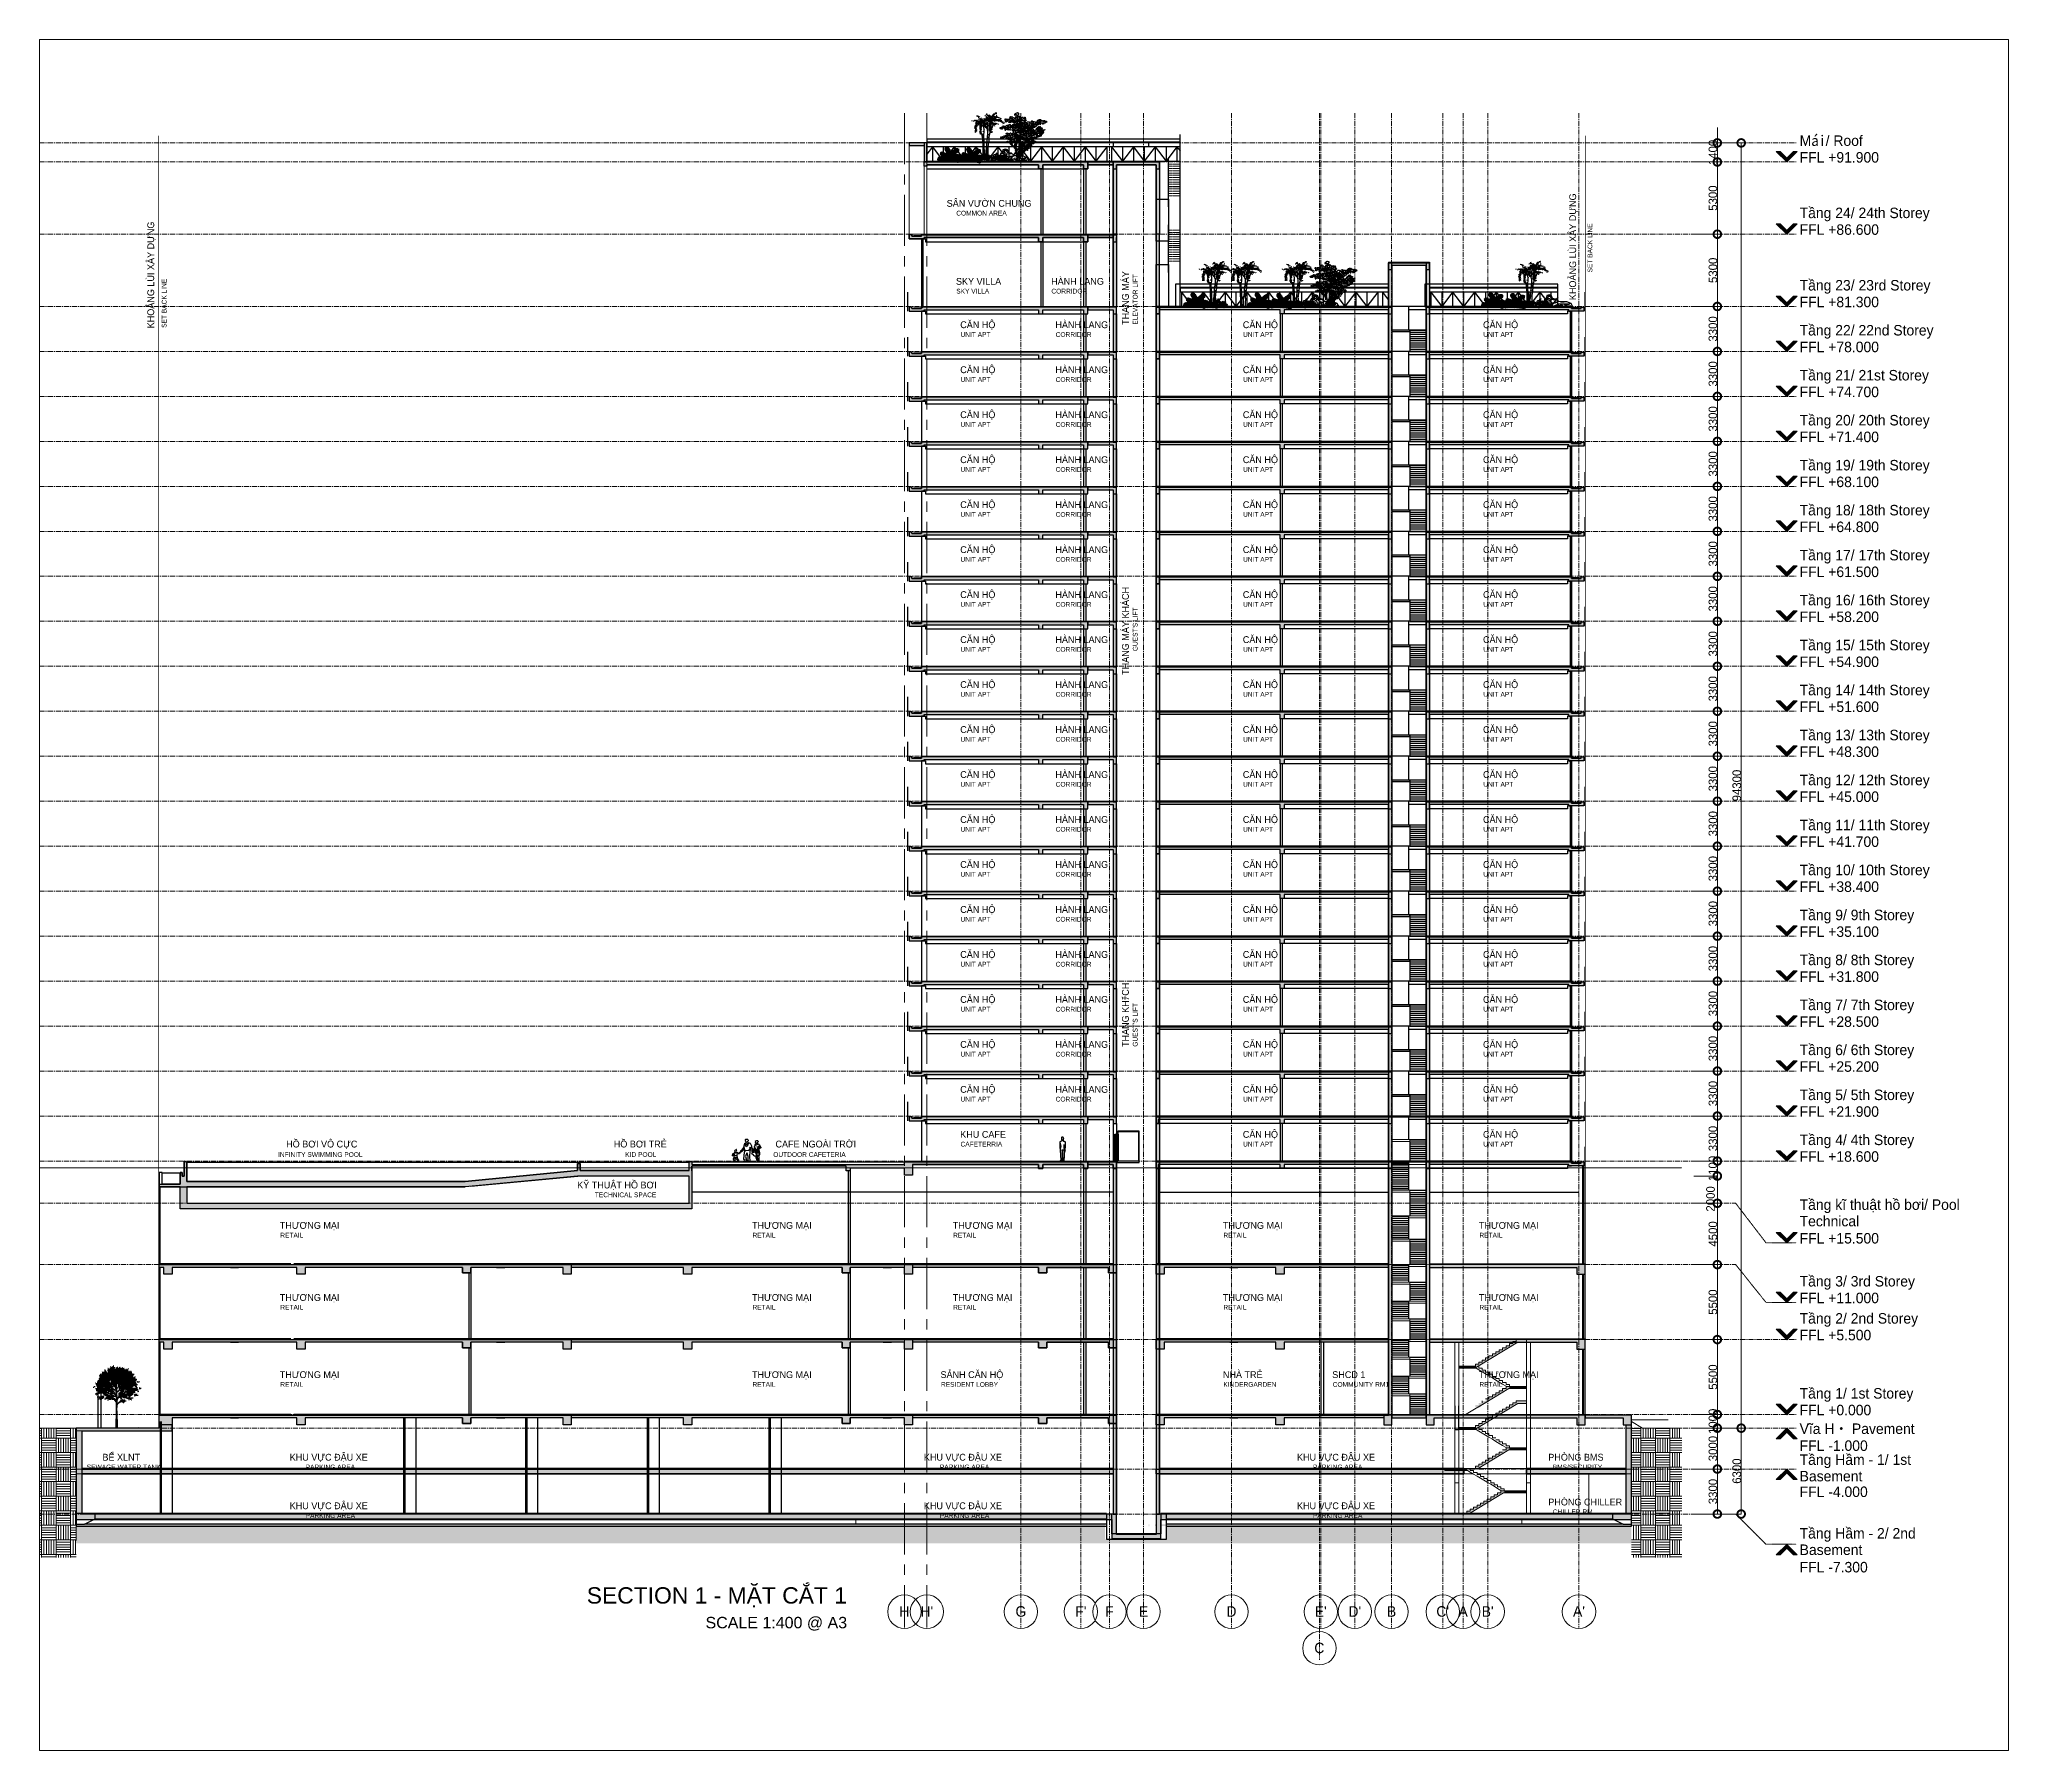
# Model space of a CAD drawing. Header units: millimetres. Extents: x -100356 to 314685, y 446 to 1273965.
# Drawn here: x 19532 to 164022, y 140428 to 265981 of the extents above; entities that cross this region are included whole.
import ezdxf
from ezdxf.xclip import XClip

# ---------------------------------------------------------------- set-up
doc = ezdxf.new("R2010")
doc.units = ezdxf.units.MM
doc.header["$XCLIPFRAME"] = 2
for name, pattern in [('20180221 BF$0$Core - tb$0$HIDDEN', [0.375, 0.25, -0.125]), ('section$0$CENTER', [2, 1.25, -0.25, 0.25, -0.25]), ('section$0$CENTER2', [1.125, 0.75, -0.125, 0.125, -0.125]), ('section$0$Kume - Center 2', [9, 3, -1.5, 3, -1.5]), ('section$0$Kume - Grid Line', [10.5, 6, -1.25, 2, -1.25]), ('section$0$Kume - Hidden Line', [2.2, 1.5, -0.7])]:
    doc.linetypes.add(name, pattern=pattern)
doc.layers.get('DEFPOINTS').update_dxf_attribs({"lineweight": 13})
for name, color, linetype, lineweight in [('@ color hatch', 7, 'Continuous', 13), ('@LOUVER', 35, 'Continuous', 13), ('A1 - dp$0$TUONG 2', 2, 'Continuous', 25), ('Hatch-wall', 251, 'Continuous', 5), ('section$0$A-_ANOT----_D', 7, 'Continuous', 5), ('section$0$A-_DETA----_E', 8, 'Continuous', 9), ('section$0$A-_FLOR----_E', 7, 'Continuous', 9), ('section$0$A-_FLORLEVL_E', 7, 'Continuous', 5), ('section$0$A-_WALL----_E', 1, 'Continuous', 9), ('section$0$A-_WALL----_H', 1, 'Continuous', 18), ('section$0$C-_CPRK----_E', 214, 'section$0$Kume - Hidden Line', 9), ('section$0$C-_CPRK----_H', 214, 'section$0$Kume - Hidden Line', 9), ('section$0$C-_SITEBLDG_E', 7, 'Continuous', 9), ('section$0$C-_TOPO----_E', 7, 'Continuous', 9), ('section$0$GRD', 8, 'section$0$CENTER2', 15), ('section$0$NKC_TRUC', 8, 'section$0$CENTER', 13), ('section$0$S-_ANOTGRID_E', 7, 'Continuous', 5), ('section$0$S-_STRC----_E', 7, 'Continuous', 9), ('section$0$S-_WALLSTRU_E', 1, 'Continuous', 9), ('section$0$VAT DUNG TV', 253, 'Continuous', 9), ('TEXT', 6, 'Continuous', 20)]:
    doc.layers.add(name, color=color, linetype=linetype, lineweight=lineweight)
for name, color, linetype in [('section$0$CAY', 94, 'Continuous'), ('section$0$FIN', 3, 'Continuous'), ('section$0$KEN', 4, 'Continuous'), ('section$0$NAM', 3, 'Continuous'), ('section$0$STR', 7, 'Continuous'), ('section$0$植栽2', 74, 'Continuous'), ('STR', 7, 'Continuous')]:
    doc.layers.add(name, color=color, linetype=linetype)
doc.styles.add('section$0$Arial', font='Font - TrueType - Arial.ttf', dxfattribs={"width": 0.95, "height": 770})
doc.styles.add('section$0$Arial_1', font='Font - TrueType - Arial.ttf', dxfattribs={"width": 0.95, "height": 630})
doc.styles.add('VnArial', font='Font - TrueType - Arial.ttf')
doc.dimstyles.new('section$0$A3_-_A4', dxfattribs={"dimscale": 304.8, "dimtxt": 642.763422, "dimasz": 3.674541, "dimexe": 0, "dimexo": 0.0625, "dimgap": 0, "dimtad": 1, "dimdec": 0, "dimzin": 0, "dimdsep": 46, "dimtxsty": 'section$0$Arial_1', "dimblk1": 'section$0$_DotSmall', "dimblk2": 'section$0$_DotSmall', "dimsah": 1, "dimcen": 0.09, "dimazin": 0, "dimtfac": 1, "dimtdec": 4, "dimtix": 1, "dimtmove": 0, "dimatfit": 3, "dimfxl": 5.74147, "dimfxlon": 1, "dimtvp": 1, "dimtolj": 1, "dimtzin": 0, "dimarcsym": 2})
doc.dimstyles.new('section$0$A3_-_A4_1', dxfattribs={"dimscale": 304.8, "dimtxt": 642.763422, "dimasz": 3.674541, "dimexe": 0, "dimexo": 0.0625, "dimgap": 0, "dimtad": 1, "dimdec": 0, "dimzin": 0, "dimdsep": 46, "dimtxsty": 'section$0$Arial_1', "dimblk1": 'section$0$_DotSmall', "dimblk2": 'section$0$_DotSmall', "dimsah": 1, "dimcen": 0.09, "dimazin": 0, "dimtfac": 1, "dimtdec": 4, "dimtix": 1, "dimtmove": 2, "dimatfit": 3, "dimfxl": 5.74147, "dimfxlon": 1, "dimtvp": 1, "dimtolj": 1, "dimtzin": 0, "dimarcsym": 2})
pattern_1 = [(90, (-116859.5, 229501.9), (-1066.8, 1066.8), [1066.8, -1066.8]), (90, (-116681.7, 229501.9), (-1066.8, 1066.8), [1066.8, -1066.8]), (90, (-116503.9, 229501.9), (-1066.8, 1066.8), [1066.8, -1066.8]), (90, (-116326.1, 229501.9), (-1066.8, 1066.8), [1066.8, -1066.8]), (90, (-116148.3, 229501.9), (-1066.8, 1066.8), [1066.8, -1066.8]), (90, (-115970.5, 229501.9), (-1066.8, 1066.8), [1066.8, -1066.8]), (90, (-115792.7, 229501.9), (-1066.8, 1066.8), [1066.8, -1066.8]), (0, (-116859.5, 230568.7), (1066.8, -1066.8), [1066.8, -1066.8]), (0, (-116859.5, 230746.5), (1066.8, -1066.8), [1066.8, -1066.8]), (0, (-116859.5, 230924.3), (1066.8, -1066.8), [1066.8, -1066.8]), (0, (-116859.5, 231102.1), (1066.8, -1066.8), [1066.8, -1066.8]), (0, (-116859.5, 231279.9), (1066.8, -1066.8), [1066.8, -1066.8]), (0, (-116859.5, 231457.7), (1066.8, -1066.8), [1066.8, -1066.8]), (0, (-116859.5, 231635.5), (1066.8, -1066.8), [1066.8, -1066.8])]
pattern_2 = [(90, (-116859.5, 230551.9), (-1066.8, 1066.8), [1066.8, -1066.8]), (90, (-116681.7, 230551.9), (-1066.8, 1066.8), [1066.8, -1066.8]), (90, (-116503.9, 230551.9), (-1066.8, 1066.8), [1066.8, -1066.8]), (90, (-116326.1, 230551.9), (-1066.8, 1066.8), [1066.8, -1066.8]), (90, (-116148.3, 230551.9), (-1066.8, 1066.8), [1066.8, -1066.8]), (90, (-115970.5, 230551.9), (-1066.8, 1066.8), [1066.8, -1066.8]), (90, (-115792.7, 230551.9), (-1066.8, 1066.8), [1066.8, -1066.8]), (0, (-116859.5, 231618.7), (1066.8, -1066.8), [1066.8, -1066.8]), (0, (-116859.5, 231796.5), (1066.8, -1066.8), [1066.8, -1066.8]), (0, (-116859.5, 231974.3), (1066.8, -1066.8), [1066.8, -1066.8]), (0, (-116859.5, 232152.1), (1066.8, -1066.8), [1066.8, -1066.8]), (0, (-116859.5, 232329.9), (1066.8, -1066.8), [1066.8, -1066.8]), (0, (-116859.5, 232507.7), (1066.8, -1066.8), [1066.8, -1066.8]), (0, (-116859.5, 232685.5), (1066.8, -1066.8), [1066.8, -1066.8])]

msp = doc.modelspace()

# ---------------------------------------------------------------- texts
at = {"layer": 'TEXT', "style": 'VnArial'}
for s, height, p in [('SECTION 1 - MẶT CẮT 1', 1200, (59694.3, 151215.4, 0)), ('SCALE 1:400 @ A3', 840, (68409.7, 149401.1, 0))]:
    msp.add_text(s, height=height, dxfattribs=at).set_placement(p)

# ---------------------------------------------------------------- blocks, each defined once
blk = doc.blocks.new('section$0$Level - Style - 01-878048-Section 2')
at = {"layer": 'section$0$A-_FLORLEVL_E'}
blk.add_hatch(color=256, dxfattribs=at).paths.add_polyline_path([(132232, 760), (131462, -10), (130692, 760), (130974, 760), (131463, 271), (131952, 760)], flags=0)
at = {"layer": 'section$0$A-_FLORLEVL_E', "lineweight": 9}
for p, q in [((130974, 760), (130692, 760)), ((130692, 760), (131462, -10)), ((131463, 271), (130974, 760)), ((131462, -10), (132232, 760)), ((131952, 760), (131463, 271)), ((132232, 760), (131952, 760))]:
    blk.add_line(p, q, dxfattribs=at)
blk = doc.blocks.new('section$0$Level - Style - 03-1190762-Section 2')
at = {"layer": 'section$0$A-_FLORLEVL_E'}
blk.add_hatch(color=256, dxfattribs=at).paths.add_polyline_path([(132232, -1280), (131952, -1280), (131463, -791), (130974, -1280), (130692, -1280), (131462, -510)], flags=0)
at = {"layer": 'section$0$A-_FLORLEVL_E', "lineweight": 9}
for p, q in [((131462, -510), (130692, -1280)), ((130692, -1280), (130974, -1280)), ((130974, -1280), (131463, -791)), ((132232, -1280), (131462, -510)), ((131463, -791), (131952, -1280)), ((131952, -1280), (132232, -1280))]:
    blk.add_line(p, q, dxfattribs=at)
blk = doc.blocks.new('section$0$_DotSmall')
at = {"color": 0, "linetype": 'ByBlock', "const_width": 0.5}
blk.add_lwpolyline([(-0.0625, 0, 1), (0.0625, 0, 1)], format="xyb", close=True, dxfattribs=at)
blk = doc.blocks.new('*D634')
at = {"layer": 'DEFPOINTS', "color": 0, "transparency": 16777216}
for p in [(-7543, -3500), (-5793, -3500), (-7543, -6800)]:
    blk.add_point(p, dxfattribs=at)
at = {"layer": 'section$0$A-_ANOT----_D', "color": 0, "lineweight": -2, "transparency": 16777216}
for p, q in [((-7524, -3500), (-5793, -3500)), ((-5793, -6800), (-5793, -3500)), ((-7524, -6800), (-5793, -6800))]:
    blk.add_line(p, q, dxfattribs=at)
at = {"layer": 'section$0$A-_ANOT----_D', "color": 0, "lineweight": -2, "transparency": 16777216, "xscale": 1120, "yscale": 1120, "zscale": 1120}
for p, rotation in [((-5793, -3500), 90), ((-5793, -6800), 270)]:
    blk.add_blockref('section$0$_DotSmall', p, dxfattribs=dict(at, rotation=rotation))
at = {"layer": 'section$0$A-_ANOT----_D', "color": 0, "transparency": 16777216, "insert": (-6115, -5150), "char_height": 630, "attachment_point": 5, "rotation": 90, "style": 'section$0$Arial_1'}
blk.add_mtext('\\A1;3300', dxfattribs=at)
blk = doc.blocks.new('*D635')
at = {"layer": 'DEFPOINTS', "color": 0, "transparency": 16777216}
for p in [(-7543, -500), (-5793, -500), (-7543, -3500)]:
    blk.add_point(p, dxfattribs=at)
at = {"layer": 'section$0$A-_ANOT----_D', "color": 0, "lineweight": -2, "transparency": 16777216}
for p, q in [((-7524, -500), (-5793, -500)), ((-5793, -3500), (-5793, -500)), ((-7524, -3500), (-5793, -3500))]:
    blk.add_line(p, q, dxfattribs=at)
at = {"layer": 'section$0$A-_ANOT----_D', "color": 0, "lineweight": -2, "transparency": 16777216, "xscale": 1120, "yscale": 1120, "zscale": 1120}
for p, rotation in [((-5793, -500), 90), ((-5793, -3500), 270)]:
    blk.add_blockref('section$0$_DotSmall', p, dxfattribs=dict(at, rotation=rotation))
at = {"layer": 'section$0$A-_ANOT----_D', "color": 0, "transparency": 16777216, "insert": (-6115, -2000), "char_height": 630, "attachment_point": 5, "rotation": 90, "style": 'section$0$Arial_1'}
blk.add_mtext('\\A1;3000', dxfattribs=at)
blk = doc.blocks.new('*D636')
at = {"layer": 'DEFPOINTS', "color": 0, "transparency": 16777216}
for p in [(-7524, 500), (-5793, 500), (-7543, -500)]:
    blk.add_point(p, dxfattribs=at)
at = {"layer": 'section$0$A-_ANOT----_D', "color": 0, "lineweight": -2, "transparency": 16777216}
for p, q in [((-5793, 500), (-5793, 1620)), ((-7505, 500), (-5793, 500)), ((-5793, -500), (-5793, 500)), ((-7524, -500), (-5793, -500)), ((-5793, -500), (-5793, -1620))]:
    blk.add_line(p, q, dxfattribs=at)
at = {"layer": 'section$0$A-_ANOT----_D', "color": 0, "lineweight": -2, "transparency": 16777216, "xscale": 1120, "yscale": 1120, "zscale": 1120}
for p, rotation in [((-5793, 500), 270), ((-5793, -500), 90)]:
    blk.add_blockref('section$0$_DotSmall', p, dxfattribs=dict(at, rotation=rotation))
at = {"layer": 'section$0$A-_ANOT----_D', "color": 0, "transparency": 16777216, "insert": (-6115, 0), "char_height": 630, "attachment_point": 5, "rotation": 90, "style": 'section$0$Arial_1'}
blk.add_mtext('\\A1;1000', dxfattribs=at)
blk = doc.blocks.new('*D637')
at = {"layer": 'DEFPOINTS', "color": 0, "transparency": 16777216}
for p in [(-7543, 6000), (-5793, 6000), (-7543, 500)]:
    blk.add_point(p, dxfattribs=at)
at = {"layer": 'section$0$A-_ANOT----_D', "color": 0, "lineweight": -2, "transparency": 16777216}
for p, q in [((-7524, 6000), (-5793, 6000)), ((-5793, 500), (-5793, 6000)), ((-7524, 500), (-5793, 500))]:
    blk.add_line(p, q, dxfattribs=at)
at = {"layer": 'section$0$A-_ANOT----_D', "color": 0, "lineweight": -2, "transparency": 16777216, "xscale": 1120, "yscale": 1120, "zscale": 1120}
for p, rotation in [((-5793, 6000), 90), ((-5793, 500), 270)]:
    blk.add_blockref('section$0$_DotSmall', p, dxfattribs=dict(at, rotation=rotation))
at = {"layer": 'section$0$A-_ANOT----_D', "color": 0, "transparency": 16777216, "insert": (-6115, 3250), "char_height": 630, "attachment_point": 5, "rotation": 90, "style": 'section$0$Arial_1'}
blk.add_mtext('\\A1;5500', dxfattribs=at)
blk = doc.blocks.new('*D638')
at = {"layer": 'DEFPOINTS', "color": 0, "transparency": 16777216}
for p in [(-7543, 11500), (-5793, 11500), (-7543, 6000)]:
    blk.add_point(p, dxfattribs=at)
at = {"layer": 'section$0$A-_ANOT----_D', "color": 0, "lineweight": -2, "transparency": 16777216}
for p, q in [((-7524, 11500), (-5793, 11500)), ((-5793, 6000), (-5793, 11500)), ((-7524, 6000), (-5793, 6000))]:
    blk.add_line(p, q, dxfattribs=at)
at = {"layer": 'section$0$A-_ANOT----_D', "color": 0, "lineweight": -2, "transparency": 16777216, "xscale": 1120, "yscale": 1120, "zscale": 1120}
for p, rotation in [((-5793, 11500), 90), ((-5793, 6000), 270)]:
    blk.add_blockref('section$0$_DotSmall', p, dxfattribs=dict(at, rotation=rotation))
at = {"layer": 'section$0$A-_ANOT----_D', "color": 0, "transparency": 16777216, "insert": (-6115, 8750), "char_height": 630, "attachment_point": 5, "rotation": 90, "style": 'section$0$Arial_1'}
blk.add_mtext('\\A1;5500', dxfattribs=at)
blk = doc.blocks.new('*D639')
at = {"layer": 'DEFPOINTS', "color": 0, "transparency": 16777216}
for p in [(-7543, 16000), (-5793, 16000), (-7543, 11500)]:
    blk.add_point(p, dxfattribs=at)
at = {"layer": 'section$0$A-_ANOT----_D', "color": 0, "lineweight": -2, "transparency": 16777216}
for p, q in [((-7524, 16000), (-5793, 16000)), ((-5793, 11500), (-5793, 16000)), ((-7524, 11500), (-5793, 11500))]:
    blk.add_line(p, q, dxfattribs=at)
at = {"layer": 'section$0$A-_ANOT----_D', "color": 0, "lineweight": -2, "transparency": 16777216, "xscale": 1120, "yscale": 1120, "zscale": 1120}
for p, rotation in [((-5793, 16000), 90), ((-5793, 11500), 270)]:
    blk.add_blockref('section$0$_DotSmall', p, dxfattribs=dict(at, rotation=rotation))
at = {"layer": 'section$0$A-_ANOT----_D', "color": 0, "transparency": 16777216, "insert": (-6115, 13750), "char_height": 630, "attachment_point": 5, "rotation": 90, "style": 'section$0$Arial_1'}
blk.add_mtext('\\A1;4500', dxfattribs=at)
blk = doc.blocks.new('*D640')
at = {"layer": 'DEFPOINTS', "color": 0, "transparency": 16777216}
for p in [(-7543, 18000), (-5793, 18000), (-7543, 16000)]:
    blk.add_point(p, dxfattribs=at)
at = {"layer": 'section$0$A-_ANOT----_D', "color": 0, "lineweight": -2, "transparency": 16777216}
for p, q in [((-5793, 18000), (-5793, 19120)), ((-7524, 18000), (-5793, 18000)), ((-5793, 16000), (-5793, 18000)), ((-7524, 16000), (-5793, 16000)), ((-5793, 16000), (-5793, 14880))]:
    blk.add_line(p, q, dxfattribs=at)
at = {"layer": 'section$0$A-_ANOT----_D', "color": 0, "lineweight": -2, "transparency": 16777216, "xscale": 1120, "yscale": 1120, "zscale": 1120}
for p, rotation in [((-5793, 18000), 270), ((-5793, 16000), 90)]:
    blk.add_blockref('section$0$_DotSmall', p, dxfattribs=dict(at, rotation=rotation))
at = {"layer": 'section$0$A-_ANOT----_D', "color": 0, "transparency": 16777216, "insert": (-6611, 15389), "char_height": 630, "attachment_point": 1, "rotation": 90, "line_spacing_factor": 0.941778, "style": 'section$0$Arial_1'}
blk.add_mtext('\\A1;2000', dxfattribs=at)
blk = doc.blocks.new('*D641')
at = {"layer": 'DEFPOINTS', "color": 0, "transparency": 16777216}
for p in [(-7543, 19100), (-5793, 19100), (-7543, 18000)]:
    blk.add_point(p, dxfattribs=at)
at = {"layer": 'section$0$A-_ANOT----_D', "color": 0, "lineweight": -2, "transparency": 16777216}
for p, q in [((-7524, 19100), (-5793, 19100)), ((-5793, 19100), (-5793, 20220)), ((-5793, 18000), (-5793, 19100)), ((-7524, 18000), (-5793, 18000)), ((-5793, 18000), (-5793, 16880))]:
    blk.add_line(p, q, dxfattribs=at)
at = {"layer": 'section$0$A-_ANOT----_D', "color": 0, "lineweight": -2, "transparency": 16777216, "xscale": 1120, "yscale": 1120, "zscale": 1120}
for p, rotation in [((-5793, 19100), 270), ((-5793, 18000), 90)]:
    blk.add_blockref('section$0$_DotSmall', p, dxfattribs=dict(at, rotation=rotation))
at = {"layer": 'section$0$A-_ANOT----_D', "color": 0, "transparency": 16777216, "insert": (-6115, 18550), "char_height": 630, "attachment_point": 5, "rotation": 90, "style": 'section$0$Arial_1'}
blk.add_mtext('\\A1;1100', dxfattribs=at)
blk = doc.blocks.new('*D642')
at = {"layer": 'DEFPOINTS', "color": 0, "transparency": 16777216}
for p in [(-7543, 22400), (-5793, 22400), (-7543, 19100)]:
    blk.add_point(p, dxfattribs=at)
at = {"layer": 'section$0$A-_ANOT----_D', "color": 0, "lineweight": -2, "transparency": 16777216}
for p, q in [((-7524, 22400), (-5793, 22400)), ((-5793, 19100), (-5793, 22400)), ((-7524, 19100), (-5793, 19100))]:
    blk.add_line(p, q, dxfattribs=at)
at = {"layer": 'section$0$A-_ANOT----_D', "color": 0, "lineweight": -2, "transparency": 16777216, "xscale": 1120, "yscale": 1120, "zscale": 1120}
for p, rotation in [((-5793, 22400), 90), ((-5793, 19100), 270)]:
    blk.add_blockref('section$0$_DotSmall', p, dxfattribs=dict(at, rotation=rotation))
at = {"layer": 'section$0$A-_ANOT----_D', "color": 0, "transparency": 16777216, "insert": (-6115, 20750), "char_height": 630, "attachment_point": 5, "rotation": 90, "style": 'section$0$Arial_1'}
blk.add_mtext('\\A1;3300', dxfattribs=at)
blk = doc.blocks.new('*D643')
at = {"layer": 'DEFPOINTS', "color": 0, "transparency": 16777216}
for p in [(-7543, 25700), (-5793, 25700), (-7543, 22400)]:
    blk.add_point(p, dxfattribs=at)
at = {"layer": 'section$0$A-_ANOT----_D', "color": 0, "lineweight": -2, "transparency": 16777216}
for p, q in [((-7524, 25700), (-5793, 25700)), ((-5793, 22400), (-5793, 25700)), ((-7524, 22400), (-5793, 22400))]:
    blk.add_line(p, q, dxfattribs=at)
at = {"layer": 'section$0$A-_ANOT----_D', "color": 0, "lineweight": -2, "transparency": 16777216, "xscale": 1120, "yscale": 1120, "zscale": 1120}
for p, rotation in [((-5793, 25700), 90), ((-5793, 22400), 270)]:
    blk.add_blockref('section$0$_DotSmall', p, dxfattribs=dict(at, rotation=rotation))
at = {"layer": 'section$0$A-_ANOT----_D', "color": 0, "transparency": 16777216, "insert": (-6115, 24050), "char_height": 630, "attachment_point": 5, "rotation": 90, "style": 'section$0$Arial_1'}
blk.add_mtext('\\A1;3300', dxfattribs=at)
blk = doc.blocks.new('*D644')
at = {"layer": 'DEFPOINTS', "color": 0, "transparency": 16777216}
for p in [(-7543, 29000), (-5793, 29000), (-7543, 25700)]:
    blk.add_point(p, dxfattribs=at)
at = {"layer": 'section$0$A-_ANOT----_D', "color": 0, "lineweight": -2, "transparency": 16777216}
for p, q in [((-7524, 29000), (-5793, 29000)), ((-5793, 25700), (-5793, 29000)), ((-7524, 25700), (-5793, 25700))]:
    blk.add_line(p, q, dxfattribs=at)
at = {"layer": 'section$0$A-_ANOT----_D', "color": 0, "lineweight": -2, "transparency": 16777216, "xscale": 1120, "yscale": 1120, "zscale": 1120}
for p, rotation in [((-5793, 29000), 90), ((-5793, 25700), 270)]:
    blk.add_blockref('section$0$_DotSmall', p, dxfattribs=dict(at, rotation=rotation))
at = {"layer": 'section$0$A-_ANOT----_D', "color": 0, "transparency": 16777216, "insert": (-6115, 27350), "char_height": 630, "attachment_point": 5, "rotation": 90, "style": 'section$0$Arial_1'}
blk.add_mtext('\\A1;3300', dxfattribs=at)
blk = doc.blocks.new('*D645')
at = {"layer": 'DEFPOINTS', "color": 0, "transparency": 16777216}
for p in [(-7543, 32300), (-5793, 32300), (-7543, 29000)]:
    blk.add_point(p, dxfattribs=at)
at = {"layer": 'section$0$A-_ANOT----_D', "color": 0, "lineweight": -2, "transparency": 16777216}
for p, q in [((-7524, 32300), (-5793, 32300)), ((-5793, 29000), (-5793, 32300)), ((-7524, 29000), (-5793, 29000))]:
    blk.add_line(p, q, dxfattribs=at)
at = {"layer": 'section$0$A-_ANOT----_D', "color": 0, "lineweight": -2, "transparency": 16777216, "xscale": 1120, "yscale": 1120, "zscale": 1120}
for p, rotation in [((-5793, 32300), 90), ((-5793, 29000), 270)]:
    blk.add_blockref('section$0$_DotSmall', p, dxfattribs=dict(at, rotation=rotation))
at = {"layer": 'section$0$A-_ANOT----_D', "color": 0, "transparency": 16777216, "insert": (-6115, 30650), "char_height": 630, "attachment_point": 5, "rotation": 90, "style": 'section$0$Arial_1'}
blk.add_mtext('\\A1;3300', dxfattribs=at)
blk = doc.blocks.new('*D646')
at = {"layer": 'DEFPOINTS', "color": 0, "transparency": 16777216}
for p in [(-7543, 35600), (-5793, 35600), (-7543, 32300)]:
    blk.add_point(p, dxfattribs=at)
at = {"layer": 'section$0$A-_ANOT----_D', "color": 0, "lineweight": -2, "transparency": 16777216}
for p, q in [((-7524, 35600), (-5793, 35600)), ((-5793, 32300), (-5793, 35600)), ((-7524, 32300), (-5793, 32300))]:
    blk.add_line(p, q, dxfattribs=at)
at = {"layer": 'section$0$A-_ANOT----_D', "color": 0, "lineweight": -2, "transparency": 16777216, "xscale": 1120, "yscale": 1120, "zscale": 1120}
for p, rotation in [((-5793, 35600), 90), ((-5793, 32300), 270)]:
    blk.add_blockref('section$0$_DotSmall', p, dxfattribs=dict(at, rotation=rotation))
at = {"layer": 'section$0$A-_ANOT----_D', "color": 0, "transparency": 16777216, "insert": (-6115, 33950), "char_height": 630, "attachment_point": 5, "rotation": 90, "style": 'section$0$Arial_1'}
blk.add_mtext('\\A1;3300', dxfattribs=at)
blk = doc.blocks.new('*D647')
at = {"layer": 'DEFPOINTS', "color": 0, "transparency": 16777216}
for p in [(-7543, 38900), (-5793, 38900), (-7543, 35600)]:
    blk.add_point(p, dxfattribs=at)
at = {"layer": 'section$0$A-_ANOT----_D', "color": 0, "lineweight": -2, "transparency": 16777216}
for p, q in [((-7524, 38900), (-5793, 38900)), ((-5793, 35600), (-5793, 38900)), ((-7524, 35600), (-5793, 35600))]:
    blk.add_line(p, q, dxfattribs=at)
at = {"layer": 'section$0$A-_ANOT----_D', "color": 0, "lineweight": -2, "transparency": 16777216, "xscale": 1120, "yscale": 1120, "zscale": 1120}
for p, rotation in [((-5793, 38900), 90), ((-5793, 35600), 270)]:
    blk.add_blockref('section$0$_DotSmall', p, dxfattribs=dict(at, rotation=rotation))
at = {"layer": 'section$0$A-_ANOT----_D', "color": 0, "transparency": 16777216, "insert": (-6115, 37250), "char_height": 630, "attachment_point": 5, "rotation": 90, "style": 'section$0$Arial_1'}
blk.add_mtext('\\A1;3300', dxfattribs=at)
blk = doc.blocks.new('*D648')
at = {"layer": 'DEFPOINTS', "color": 0, "transparency": 16777216}
for p in [(-7543, 42200), (-5793, 42200), (-7543, 38900)]:
    blk.add_point(p, dxfattribs=at)
at = {"layer": 'section$0$A-_ANOT----_D', "color": 0, "lineweight": -2, "transparency": 16777216}
for p, q in [((-7524, 42200), (-5793, 42200)), ((-5793, 38900), (-5793, 42200)), ((-7524, 38900), (-5793, 38900))]:
    blk.add_line(p, q, dxfattribs=at)
at = {"layer": 'section$0$A-_ANOT----_D', "color": 0, "lineweight": -2, "transparency": 16777216, "xscale": 1120, "yscale": 1120, "zscale": 1120}
for p, rotation in [((-5793, 42200), 90), ((-5793, 38900), 270)]:
    blk.add_blockref('section$0$_DotSmall', p, dxfattribs=dict(at, rotation=rotation))
at = {"layer": 'section$0$A-_ANOT----_D', "color": 0, "transparency": 16777216, "insert": (-6115, 40550), "char_height": 630, "attachment_point": 5, "rotation": 90, "style": 'section$0$Arial_1'}
blk.add_mtext('\\A1;3300', dxfattribs=at)
blk = doc.blocks.new('*D649')
at = {"layer": 'DEFPOINTS', "color": 0, "transparency": 16777216}
for p in [(-7543, 45500), (-5793, 45500), (-7543, 42200)]:
    blk.add_point(p, dxfattribs=at)
at = {"layer": 'section$0$A-_ANOT----_D', "color": 0, "lineweight": -2, "transparency": 16777216}
for p, q in [((-7524, 45500), (-5793, 45500)), ((-5793, 42200), (-5793, 45500)), ((-7524, 42200), (-5793, 42200))]:
    blk.add_line(p, q, dxfattribs=at)
at = {"layer": 'section$0$A-_ANOT----_D', "color": 0, "lineweight": -2, "transparency": 16777216, "xscale": 1120, "yscale": 1120, "zscale": 1120}
for p, rotation in [((-5793, 45500), 90), ((-5793, 42200), 270)]:
    blk.add_blockref('section$0$_DotSmall', p, dxfattribs=dict(at, rotation=rotation))
at = {"layer": 'section$0$A-_ANOT----_D', "color": 0, "transparency": 16777216, "insert": (-6115, 43850), "char_height": 630, "attachment_point": 5, "rotation": 90, "style": 'section$0$Arial_1'}
blk.add_mtext('\\A1;3300', dxfattribs=at)
blk = doc.blocks.new('*D650')
at = {"layer": 'DEFPOINTS', "color": 0, "transparency": 16777216}
for p in [(-7543, 48800), (-5793, 48800), (-7543, 45500)]:
    blk.add_point(p, dxfattribs=at)
at = {"layer": 'section$0$A-_ANOT----_D', "color": 0, "lineweight": -2, "transparency": 16777216}
for p, q in [((-7524, 48800), (-5793, 48800)), ((-5793, 45500), (-5793, 48800)), ((-7524, 45500), (-5793, 45500))]:
    blk.add_line(p, q, dxfattribs=at)
at = {"layer": 'section$0$A-_ANOT----_D', "color": 0, "lineweight": -2, "transparency": 16777216, "xscale": 1120, "yscale": 1120, "zscale": 1120}
for p, rotation in [((-5793, 48800), 90), ((-5793, 45500), 270)]:
    blk.add_blockref('section$0$_DotSmall', p, dxfattribs=dict(at, rotation=rotation))
at = {"layer": 'section$0$A-_ANOT----_D', "color": 0, "transparency": 16777216, "insert": (-6115, 47150), "char_height": 630, "attachment_point": 5, "rotation": 90, "style": 'section$0$Arial_1'}
blk.add_mtext('\\A1;3300', dxfattribs=at)
blk = doc.blocks.new('*D651')
at = {"layer": 'DEFPOINTS', "color": 0, "transparency": 16777216}
for p in [(-7543, 52100), (-5793, 52100), (-7543, 48800)]:
    blk.add_point(p, dxfattribs=at)
at = {"layer": 'section$0$A-_ANOT----_D', "color": 0, "lineweight": -2, "transparency": 16777216}
for p, q in [((-7524, 52100), (-5793, 52100)), ((-5793, 48800), (-5793, 52100)), ((-7524, 48800), (-5793, 48800))]:
    blk.add_line(p, q, dxfattribs=at)
at = {"layer": 'section$0$A-_ANOT----_D', "color": 0, "lineweight": -2, "transparency": 16777216, "xscale": 1120, "yscale": 1120, "zscale": 1120}
for p, rotation in [((-5793, 52100), 90), ((-5793, 48800), 270)]:
    blk.add_blockref('section$0$_DotSmall', p, dxfattribs=dict(at, rotation=rotation))
at = {"layer": 'section$0$A-_ANOT----_D', "color": 0, "transparency": 16777216, "insert": (-6115, 50450), "char_height": 630, "attachment_point": 5, "rotation": 90, "style": 'section$0$Arial_1'}
blk.add_mtext('\\A1;3300', dxfattribs=at)
blk = doc.blocks.new('*D652')
at = {"layer": 'DEFPOINTS', "color": 0, "transparency": 16777216}
for p in [(-7543, 55400), (-5793, 55400), (-7543, 52100)]:
    blk.add_point(p, dxfattribs=at)
at = {"layer": 'section$0$A-_ANOT----_D', "color": 0, "lineweight": -2, "transparency": 16777216}
for p, q in [((-7524, 55400), (-5793, 55400)), ((-5793, 52100), (-5793, 55400)), ((-7524, 52100), (-5793, 52100))]:
    blk.add_line(p, q, dxfattribs=at)
at = {"layer": 'section$0$A-_ANOT----_D', "color": 0, "lineweight": -2, "transparency": 16777216, "xscale": 1120, "yscale": 1120, "zscale": 1120}
for p, rotation in [((-5793, 55400), 90), ((-5793, 52100), 270)]:
    blk.add_blockref('section$0$_DotSmall', p, dxfattribs=dict(at, rotation=rotation))
at = {"layer": 'section$0$A-_ANOT----_D', "color": 0, "transparency": 16777216, "insert": (-6115, 53750), "char_height": 630, "attachment_point": 5, "rotation": 90, "style": 'section$0$Arial_1'}
blk.add_mtext('\\A1;3300', dxfattribs=at)
blk = doc.blocks.new('*D653')
at = {"layer": 'DEFPOINTS', "color": 0, "transparency": 16777216}
for p in [(-7543, 58700), (-5793, 58700), (-7543, 55400)]:
    blk.add_point(p, dxfattribs=at)
at = {"layer": 'section$0$A-_ANOT----_D', "color": 0, "lineweight": -2, "transparency": 16777216}
for p, q in [((-7524, 58700), (-5793, 58700)), ((-5793, 55400), (-5793, 58700)), ((-7524, 55400), (-5793, 55400))]:
    blk.add_line(p, q, dxfattribs=at)
at = {"layer": 'section$0$A-_ANOT----_D', "color": 0, "lineweight": -2, "transparency": 16777216, "xscale": 1120, "yscale": 1120, "zscale": 1120}
for p, rotation in [((-5793, 58700), 90), ((-5793, 55400), 270)]:
    blk.add_blockref('section$0$_DotSmall', p, dxfattribs=dict(at, rotation=rotation))
at = {"layer": 'section$0$A-_ANOT----_D', "color": 0, "transparency": 16777216, "insert": (-6115, 57050), "char_height": 630, "attachment_point": 5, "rotation": 90, "style": 'section$0$Arial_1'}
blk.add_mtext('\\A1;3300', dxfattribs=at)
blk = doc.blocks.new('*D654')
at = {"layer": 'DEFPOINTS', "color": 0, "transparency": 16777216}
for p in [(-7543, 62000), (-5793, 62000), (-7543, 58700)]:
    blk.add_point(p, dxfattribs=at)
at = {"layer": 'section$0$A-_ANOT----_D', "color": 0, "lineweight": -2, "transparency": 16777216}
for p, q in [((-7524, 62000), (-5793, 62000)), ((-5793, 58700), (-5793, 62000)), ((-7524, 58700), (-5793, 58700))]:
    blk.add_line(p, q, dxfattribs=at)
at = {"layer": 'section$0$A-_ANOT----_D', "color": 0, "lineweight": -2, "transparency": 16777216, "xscale": 1120, "yscale": 1120, "zscale": 1120}
for p, rotation in [((-5793, 62000), 90), ((-5793, 58700), 270)]:
    blk.add_blockref('section$0$_DotSmall', p, dxfattribs=dict(at, rotation=rotation))
at = {"layer": 'section$0$A-_ANOT----_D', "color": 0, "transparency": 16777216, "insert": (-6115, 60350), "char_height": 630, "attachment_point": 5, "rotation": 90, "style": 'section$0$Arial_1'}
blk.add_mtext('\\A1;3300', dxfattribs=at)
blk = doc.blocks.new('*D655')
at = {"layer": 'DEFPOINTS', "color": 0, "transparency": 16777216}
for p in [(-7543, 65300), (-5793, 65300), (-7543, 62000)]:
    blk.add_point(p, dxfattribs=at)
at = {"layer": 'section$0$A-_ANOT----_D', "color": 0, "lineweight": -2, "transparency": 16777216}
for p, q in [((-7524, 65300), (-5793, 65300)), ((-5793, 62000), (-5793, 65300)), ((-7524, 62000), (-5793, 62000))]:
    blk.add_line(p, q, dxfattribs=at)
at = {"layer": 'section$0$A-_ANOT----_D', "color": 0, "lineweight": -2, "transparency": 16777216, "xscale": 1120, "yscale": 1120, "zscale": 1120}
for p, rotation in [((-5793, 65300), 90), ((-5793, 62000), 270)]:
    blk.add_blockref('section$0$_DotSmall', p, dxfattribs=dict(at, rotation=rotation))
at = {"layer": 'section$0$A-_ANOT----_D', "color": 0, "transparency": 16777216, "insert": (-6115, 63650), "char_height": 630, "attachment_point": 5, "rotation": 90, "style": 'section$0$Arial_1'}
blk.add_mtext('\\A1;3300', dxfattribs=at)
blk = doc.blocks.new('*D656')
at = {"layer": 'DEFPOINTS', "color": 0, "transparency": 16777216}
for p in [(-7543, 68600), (-5793, 68600), (-7543, 65300)]:
    blk.add_point(p, dxfattribs=at)
at = {"layer": 'section$0$A-_ANOT----_D', "color": 0, "lineweight": -2, "transparency": 16777216}
for p, q in [((-7524, 68600), (-5793, 68600)), ((-5793, 65300), (-5793, 68600)), ((-7524, 65300), (-5793, 65300))]:
    blk.add_line(p, q, dxfattribs=at)
at = {"layer": 'section$0$A-_ANOT----_D', "color": 0, "lineweight": -2, "transparency": 16777216, "xscale": 1120, "yscale": 1120, "zscale": 1120}
for p, rotation in [((-5793, 68600), 90), ((-5793, 65300), 270)]:
    blk.add_blockref('section$0$_DotSmall', p, dxfattribs=dict(at, rotation=rotation))
at = {"layer": 'section$0$A-_ANOT----_D', "color": 0, "transparency": 16777216, "insert": (-6115, 66950), "char_height": 630, "attachment_point": 5, "rotation": 90, "style": 'section$0$Arial_1'}
blk.add_mtext('\\A1;3300', dxfattribs=at)
blk = doc.blocks.new('*D657')
at = {"layer": 'DEFPOINTS', "color": 0, "transparency": 16777216}
for p in [(-7543, 71900), (-5793, 71900), (-7543, 68600)]:
    blk.add_point(p, dxfattribs=at)
at = {"layer": 'section$0$A-_ANOT----_D', "color": 0, "lineweight": -2, "transparency": 16777216}
for p, q in [((-7524, 71900), (-5793, 71900)), ((-5793, 68600), (-5793, 71900)), ((-7524, 68600), (-5793, 68600))]:
    blk.add_line(p, q, dxfattribs=at)
at = {"layer": 'section$0$A-_ANOT----_D', "color": 0, "lineweight": -2, "transparency": 16777216, "xscale": 1120, "yscale": 1120, "zscale": 1120}
for p, rotation in [((-5793, 71900), 90), ((-5793, 68600), 270)]:
    blk.add_blockref('section$0$_DotSmall', p, dxfattribs=dict(at, rotation=rotation))
at = {"layer": 'section$0$A-_ANOT----_D', "color": 0, "transparency": 16777216, "insert": (-6115, 70250), "char_height": 630, "attachment_point": 5, "rotation": 90, "style": 'section$0$Arial_1'}
blk.add_mtext('\\A1;3300', dxfattribs=at)
blk = doc.blocks.new('*D658')
at = {"layer": 'DEFPOINTS', "color": 0, "transparency": 16777216}
for p in [(-7543, 75200), (-5793, 75200), (-7543, 71900)]:
    blk.add_point(p, dxfattribs=at)
at = {"layer": 'section$0$A-_ANOT----_D', "color": 0, "lineweight": -2, "transparency": 16777216}
for p, q in [((-7524, 75200), (-5793, 75200)), ((-5793, 71900), (-5793, 75200)), ((-7524, 71900), (-5793, 71900))]:
    blk.add_line(p, q, dxfattribs=at)
at = {"layer": 'section$0$A-_ANOT----_D', "color": 0, "lineweight": -2, "transparency": 16777216, "xscale": 1120, "yscale": 1120, "zscale": 1120}
for p, rotation in [((-5793, 75200), 90), ((-5793, 71900), 270)]:
    blk.add_blockref('section$0$_DotSmall', p, dxfattribs=dict(at, rotation=rotation))
at = {"layer": 'section$0$A-_ANOT----_D', "color": 0, "transparency": 16777216, "insert": (-6115, 73550), "char_height": 630, "attachment_point": 5, "rotation": 90, "style": 'section$0$Arial_1'}
blk.add_mtext('\\A1;3300', dxfattribs=at)
blk = doc.blocks.new('*D659')
at = {"layer": 'DEFPOINTS', "color": 0, "transparency": 16777216}
for p in [(-7543, 78500), (-5793, 78500), (-7543, 75200)]:
    blk.add_point(p, dxfattribs=at)
at = {"layer": 'section$0$A-_ANOT----_D', "color": 0, "lineweight": -2, "transparency": 16777216}
for p, q in [((-7524, 78500), (-5793, 78500)), ((-5793, 75200), (-5793, 78500)), ((-7524, 75200), (-5793, 75200))]:
    blk.add_line(p, q, dxfattribs=at)
at = {"layer": 'section$0$A-_ANOT----_D', "color": 0, "lineweight": -2, "transparency": 16777216, "xscale": 1120, "yscale": 1120, "zscale": 1120}
for p, rotation in [((-5793, 78500), 90), ((-5793, 75200), 270)]:
    blk.add_blockref('section$0$_DotSmall', p, dxfattribs=dict(at, rotation=rotation))
at = {"layer": 'section$0$A-_ANOT----_D', "color": 0, "transparency": 16777216, "insert": (-6115, 76850), "char_height": 630, "attachment_point": 5, "rotation": 90, "style": 'section$0$Arial_1'}
blk.add_mtext('\\A1;3300', dxfattribs=at)
blk = doc.blocks.new('*D660')
at = {"layer": 'DEFPOINTS', "color": 0, "transparency": 16777216}
for p in [(-7543, 81800), (-5793, 81800), (-7543, 78500)]:
    blk.add_point(p, dxfattribs=at)
at = {"layer": 'section$0$A-_ANOT----_D', "color": 0, "lineweight": -2, "transparency": 16777216}
for p, q in [((-7524, 81800), (-5793, 81800)), ((-5793, 78500), (-5793, 81800)), ((-7524, 78500), (-5793, 78500))]:
    blk.add_line(p, q, dxfattribs=at)
at = {"layer": 'section$0$A-_ANOT----_D', "color": 0, "lineweight": -2, "transparency": 16777216, "xscale": 1120, "yscale": 1120, "zscale": 1120}
for p, rotation in [((-5793, 81800), 90), ((-5793, 78500), 270)]:
    blk.add_blockref('section$0$_DotSmall', p, dxfattribs=dict(at, rotation=rotation))
at = {"layer": 'section$0$A-_ANOT----_D', "color": 0, "transparency": 16777216, "insert": (-6115, 80150), "char_height": 630, "attachment_point": 5, "rotation": 90, "style": 'section$0$Arial_1'}
blk.add_mtext('\\A1;3300', dxfattribs=at)
blk = doc.blocks.new('*D661')
at = {"layer": 'DEFPOINTS', "color": 0, "transparency": 16777216}
for p in [(-7543, 87100), (-5793, 87100), (-7543, 81800)]:
    blk.add_point(p, dxfattribs=at)
at = {"layer": 'section$0$A-_ANOT----_D', "color": 0, "lineweight": -2, "transparency": 16777216}
for p, q in [((-7524, 87100), (-5793, 87100)), ((-5793, 81800), (-5793, 87100)), ((-7524, 81800), (-5793, 81800))]:
    blk.add_line(p, q, dxfattribs=at)
at = {"layer": 'section$0$A-_ANOT----_D', "color": 0, "lineweight": -2, "transparency": 16777216, "xscale": 1120, "yscale": 1120, "zscale": 1120}
for p, rotation in [((-5793, 87100), 90), ((-5793, 81800), 270)]:
    blk.add_blockref('section$0$_DotSmall', p, dxfattribs=dict(at, rotation=rotation))
at = {"layer": 'section$0$A-_ANOT----_D', "color": 0, "transparency": 16777216, "insert": (-6115, 84450), "char_height": 630, "attachment_point": 5, "rotation": 90, "style": 'section$0$Arial_1'}
blk.add_mtext('\\A1;5300', dxfattribs=at)
blk = doc.blocks.new('*D662')
at = {"layer": 'DEFPOINTS', "color": 0, "transparency": 16777216}
for p in [(-7543, 92400), (-5793, 92400), (-7524, 87100)]:
    blk.add_point(p, dxfattribs=at)
at = {"layer": 'section$0$A-_ANOT----_D', "color": 0, "lineweight": -2, "transparency": 16777216}
for p, q in [((-7524, 92400), (-5793, 92400)), ((-5793, 87100), (-5793, 92400)), ((-7505, 87100), (-5793, 87100))]:
    blk.add_line(p, q, dxfattribs=at)
at = {"layer": 'section$0$A-_ANOT----_D', "color": 0, "lineweight": -2, "transparency": 16777216, "xscale": 1120, "yscale": 1120, "zscale": 1120}
for p, rotation in [((-5793, 92400), 90), ((-5793, 87100), 270)]:
    blk.add_blockref('section$0$_DotSmall', p, dxfattribs=dict(at, rotation=rotation))
at = {"layer": 'section$0$A-_ANOT----_D', "color": 0, "transparency": 16777216, "insert": (-6115, 89750), "char_height": 630, "attachment_point": 5, "rotation": 90, "style": 'section$0$Arial_1'}
blk.add_mtext('\\A1;5300', dxfattribs=at)
blk = doc.blocks.new('*D663')
at = {"layer": 'DEFPOINTS', "color": 0, "transparency": 16777216}
for p in [(-7543, 93800), (-5793, 93800), (-7543, 92400)]:
    blk.add_point(p, dxfattribs=at)
at = {"layer": 'section$0$A-_ANOT----_D', "color": 0, "lineweight": -2, "transparency": 16777216}
for p, q in [((-5793, 93800), (-5793, 94920)), ((-7524, 93800), (-5793, 93800)), ((-5793, 92400), (-5793, 93800)), ((-7524, 92400), (-5793, 92400)), ((-5793, 92400), (-5793, 91280))]:
    blk.add_line(p, q, dxfattribs=at)
at = {"layer": 'section$0$A-_ANOT----_D', "color": 0, "lineweight": -2, "transparency": 16777216, "xscale": 1120, "yscale": 1120, "zscale": 1120}
for p, rotation in [((-5793, 93800), 270), ((-5793, 92400), 90)]:
    blk.add_blockref('section$0$_DotSmall', p, dxfattribs=dict(at, rotation=rotation))
at = {"layer": 'section$0$A-_ANOT----_D', "color": 0, "transparency": 16777216, "insert": (-6115, 93100), "char_height": 630, "attachment_point": 5, "rotation": 90, "style": 'section$0$Arial_1'}
blk.add_mtext('\\A1;1400', dxfattribs=at)
blk = doc.blocks.new('*D664')
at = {"layer": 'DEFPOINTS', "color": 0, "transparency": 16777216}
for p in [(-5793, -500), (-4043, -500), (-5793, -6800)]:
    blk.add_point(p, dxfattribs=at)
at = {"layer": 'section$0$A-_ANOT----_D', "color": 0, "lineweight": -2, "transparency": 16777216}
for p, q in [((-5774, -500), (-4043, -500)), ((-4043, -6800), (-4043, -500)), ((-5774, -6800), (-4043, -6800))]:
    blk.add_line(p, q, dxfattribs=at)
at = {"layer": 'section$0$A-_ANOT----_D', "color": 0, "lineweight": -2, "transparency": 16777216, "xscale": 1120, "yscale": 1120, "zscale": 1120}
for p, rotation in [((-4043, -500), 90), ((-4043, -6800), 270)]:
    blk.add_blockref('section$0$_DotSmall', p, dxfattribs=dict(at, rotation=rotation))
at = {"layer": 'section$0$A-_ANOT----_D', "color": 0, "transparency": 16777216, "insert": (-4365, -3650), "char_height": 630, "attachment_point": 5, "rotation": 90, "style": 'section$0$Arial_1'}
blk.add_mtext('\\A1;6300', dxfattribs=at)
blk = doc.blocks.new('*D665')
at = {"layer": 'DEFPOINTS', "color": 0, "transparency": 16777216}
for p in [(-5793, 93800), (-4043, 93800), (-5793, -500)]:
    blk.add_point(p, dxfattribs=at)
at = {"layer": 'section$0$A-_ANOT----_D', "color": 0, "lineweight": -2, "transparency": 16777216}
for p, q in [((-5774, 93800), (-4043, 93800)), ((-4043, -500), (-4043, 93800)), ((-5774, -500), (-4043, -500))]:
    blk.add_line(p, q, dxfattribs=at)
at = {"layer": 'section$0$A-_ANOT----_D', "color": 0, "lineweight": -2, "transparency": 16777216, "xscale": 1120, "yscale": 1120, "zscale": 1120}
for p, rotation in [((-4043, 93800), 90), ((-4043, -500), 270)]:
    blk.add_blockref('section$0$_DotSmall', p, dxfattribs=dict(at, rotation=rotation))
at = {"layer": 'section$0$A-_ANOT----_D', "color": 0, "transparency": 16777216, "insert": (-4365, 46650), "char_height": 630, "attachment_point": 5, "rotation": 90, "style": 'section$0$Arial_1'}
blk.add_mtext('\\A1;94300', dxfattribs=at)
blk = doc.blocks.new('section$0$Car Parking_Parking - Car Lot-1154224-Section 2')
at = {"layer": 'section$0$C-_CPRK----_E'}
for p, q in [((48551, -4496), (47951, -4496)), ((47951, -4496), (47951, -4498)), ((47951, -4498), (48551, -4498)), ((48000, -4498), (48000, -4496)), ((51083, -4496), (48551, -4496)), ((48551, -4498), (48551, -4496)), ((48551, -4498), (51083, -4498)), ((48595, -4496), (48595, -4498)), ((50433, -4496), (50433, -4498)), ((51027, -4496), (50433, -4496)), ((50433, -4498), (51027, -4498)), ((50482, -4498), (50482, -4496)), ((51027, -4498), (51027, -4496)), ((51083, -4496), (51083, -4498))]:
    blk.add_line(p, q, dxfattribs=at)
blk = doc.blocks.new('section$0$Car Parking_Parking - Car Lot-1706495-Section 2')
at = {"layer": 'section$0$C-_CPRK----_E'}
for p, q in [((51033, -4496), (50433, -4496)), ((50433, -4496), (50433, -4498)), ((50433, -4498), (51033, -4498)), ((50482, -4498), (50482, -4496)), ((51033, -4498), (51033, -4496)), ((53565, -4496), (51033, -4496)), ((51033, -4498), (53565, -4498)), ((51077, -4496), (51077, -4498)), ((53510, -4496), (52915, -4496)), ((52915, -4496), (52915, -4498)), ((52915, -4498), (53510, -4498)), ((52964, -4498), (52964, -4496)), ((53510, -4498), (53510, -4496)), ((53565, -4496), (53565, -4498))]:
    blk.add_line(p, q, dxfattribs=at)
blk = doc.blocks.new('section$0$Bike Parking Space - Motobike Lot-1784148-Section 2')
at = {"layer": 'section$0$C-_CPRK----_H'}
blk.add_line((96982, -4500), (96382, -4500), dxfattribs=at)
blk = doc.blocks.new('section$0$Bike Parking Space - Motobike Lot-V11-Section 2')
at = {"layer": 'section$0$C-_CPRK----_H'}
for p, q in [((66630, -7800), (66630, -7800)), ((68430, -7800), (66630, -7800)), ((68430, -7800), (68430, -7800))]:
    blk.add_line(p, q, dxfattribs=at)
blk = doc.blocks.new('section$0$section')
at = {"layer": 'section$0$C-_SITEBLDG_E'}
h = blk.add_hatch(dxfattribs=at)
h.set_pattern_fill('FP_2', color=256, angle=-40, style=0, pattern_type=2)
h.set_pattern_definition([(230, (-118473.9, 182102), (-2550.58, 223.15), [266.7, -2933.7]), (175, (-118474, 182102), (493.4, -2674.8), [213.36, -2346.96]), (280.451, (-118686.4, 182120.5), (-2057.2, -2451.63), [226.66, -2493.26]), (226.184, (-118474, 181390.7), (-3795.1, 588.6), [400.05, -4400.55]), (276.636, (-118790, 181439.8), (-3323.64, -3463.99), [340, -3739.9]), (171.184, (-118474, 181390.7), (-3323.67, -3463.95), [320.04, -3520.44]), (201, (-118829.5, 181568.5), (-2122.6, 1431.71), [266.7, -2933.7]), (146, (-118829.5, 181568.5), (-865.23, -2578.63), [213.36, -2346.96]), (251.451, (-119006.4, 181687.8), (-2987.84, -1146.9), [226.66, -2493.26]), (217.5, (-118473.9, 182101.9), (-43.241, -1183.77), [117.35, -2201.164, 117.35, -4621.02]), (217.5, (-118473.9, 182101.9), (-43.241, -1183.77), [-2435.86, -2265.17, 117.35, -2238.5]), (187.5, (-118473.9, 182101.9), (-935.475, -1402.528), [117.35, -1241.044, 117.35, -3045.714]), (187.5, (-118473.9, 182101.9), (-935.475, -1402.528), [-1475.74, -2147.824, 117.35, -780.54]), (147.5, (-117680.9, 182101.9), (-1898.273, 80.205), [117.35, -771.65, 117.35, -6336.79]), (147.5, (-117680.9, 182101.9), (-1898.273, 80.205), [-1006.35, -2656.33, 117.35, -3563.11]), (137.5, (-117325.3, 182102), (-2073.81, -355.973), [117.35, -1038.35, 117.35, -4338.32]), (137.5, (-117325.3, 182102), (-2073.81, -355.973), [-1273.05, -1724.66, 117.35, -2496.31])])
h.paths.add_polyline_path([(-98226, 181972), (-98176, 181972), (-98176, 182102), (-98226, 182102)], flags=0)
h.paths.add_polyline_path([(-60007, 181972), (-60007, 182102), (-94971, 182102), (-94971, 181972), (-60198, 181972)], flags=0)
h.paths.add_polyline_path([(-174118, 181972), (-98626, 181972), (-98626, 182102), (-174118, 182102), (-174118, 181972)], flags=0)
h.paths.add_polyline_path([(-95371, 181972), (-95371, 182102), (-95421, 182102), (-95421, 181972)], flags=0)
h = blk.add_hatch(dxfattribs=at)
h.set_pattern_fill('FP_1', color=256, style=0, pattern_type=2)
h.set_pattern_definition(pattern_2)
h.paths.add_polyline_path([(-60007, 181952), (-60007, 181972), (-94133, 181972), (-94133, 181952), (-60198, 181952)])
h.paths.add_polyline_path([(-174118, 181952), (-98626, 181952), (-98626, 181972), (-174118, 181972)])
h.paths.add_polyline_path([(-98226, 181952), (-98176, 181952), (-98176, 181972), (-98226, 181972)])
h.paths.add_polyline_path([(-95371, 181952), (-95371, 181972), (-95421, 181972), (-95421, 181952)])
at = {"layer": 'section$0$C-_TOPO----_E'}
h = blk.add_hatch(dxfattribs=at)
h.set_pattern_fill('FP_1', color=15, style=0, pattern_type=2)
h.set_pattern_definition(pattern_1)
h.paths.add_polyline_path([(-180903, 179652), (-174125, 179652), (-174125, 189152), (-180903, 189152), (-180903, 182177)], flags=0)
h = blk.add_hatch(dxfattribs=at)
h.set_pattern_fill('FP_1', color=15, style=0, pattern_type=2)
h.set_pattern_definition(pattern_1)
h.paths.add_polyline_path([(-58176, 179652), (-56304, 179652), (-56304, 189152), (-60007, 189152), (-60007, 179652)], flags=0)
h = blk.add_hatch(dxfattribs=at)
h.set_pattern_fill('FP_1', color=15, style=0, pattern_type=2)
h.set_pattern_definition(pattern_2)
h.paths.add_polyline_path([(-94133, 181952), (-94133, 181002), (-98626, 181002), (-98626, 181952), (-174125, 181952), (-174125, 180702), (-60007, 180702), (-60007, 181952)])
at = {"layer": 'section$0$S-_STRC----_E'}
for points in [[(-71461, 193702), (-71461, 193852), (-71211, 193852), (-71211, 194002), (-70961, 194002), (-70961, 194152), (-70711, 194152), (-70711, 194302), (-70461, 194302), (-70461, 194452), (-70211, 194452), (-70211, 194602), (-69961, 194602), (-69961, 194752), (-69711, 194752), (-69711, 194902), (-69461, 194902), (-69461, 195052), (-69211, 195052), (-69211, 195202), (-68961, 195202), (-68961, 195352), (-68711, 195352), (-68711, 195502), (-68461, 195502), (-68461, 195652), (-67711, 195652), (-67711, 195452), (-68350, 195452), (-71266, 193702), (-71461, 193585), (-71461, 193552)], [(-72661, 193552), (-71405, 193552), (-71405, 193585), (-71405, 193702), (-72661, 193702)], [(-71461, 189202), (-71461, 189352), (-71211, 189352), (-71211, 189502), (-70961, 189502), (-70961, 189652), (-70711, 189652), (-70711, 189802), (-70461, 189802), (-70461, 189952), (-70211, 189952), (-70211, 190102), (-69961, 190102), (-69961, 190252), (-69711, 190252), (-69711, 190402), (-69461, 190402), (-69461, 190552), (-69211, 190552), (-69211, 190702), (-68961, 190702), (-68961, 190852), (-68711, 190852), (-68711, 191002), (-68461, 191002), (-68461, 191152), (-67711, 191152), (-67711, 190952), (-68350, 190952), (-71266, 189202), (-71461, 189085), (-71461, 189052)], [(-72661, 189052), (-71405, 189052), (-71405, 189085), (-71405, 189202), (-72661, 189202)]]:
    blk.add_hatch(color=256, dxfattribs=at).paths.add_polyline_path(points)
for points in [[(-71266, 190702), (-69016, 192052), (-68961, 192052), (-68961, 192202), (-69211, 192202), (-69211, 192052), (-69461, 192052), (-69461, 191902), (-69711, 191902), (-69711, 191752), (-69961, 191752), (-69961, 191602), (-70211, 191602), (-70211, 191452), (-70461, 191452), (-70461, 191302), (-70711, 191302), (-70711, 191152), (-70961, 191152), (-70961, 191002), (-71211, 191002), (-71211, 190852), (-71461, 190852), (-71461, 190702)], [(-67985, 192052), (-67711, 192052), (-67711, 192202), (-68961, 192202), (-68961, 192052)], [(-71266, 186202), (-69016, 187552), (-68961, 187552), (-68961, 187702), (-69211, 187702), (-69211, 187552), (-69461, 187552), (-69461, 187402), (-69711, 187402), (-69711, 187252), (-69961, 187252), (-69961, 187102), (-70211, 187102), (-70211, 186952), (-70461, 186952), (-70461, 186802), (-70711, 186802), (-70711, 186652), (-70961, 186652), (-70961, 186502), (-71211, 186502), (-71211, 186352), (-71461, 186352), (-71461, 186202)], [(-67985, 187552), (-67711, 187552), (-67711, 187702), (-68961, 187702), (-68961, 187552)], [(-72086, 186052), (-72086, 186202), (-73711, 186202), (-73711, 186052)], [(-72086, 182902), (-71891, 182902), (-69391, 184402), (-69336, 184402), (-69336, 184552), (-69586, 184552), (-69586, 184402), (-69836, 184402), (-69836, 184252), (-70086, 184252), (-70086, 184102), (-70336, 184102), (-70336, 183952), (-70586, 183952), (-70586, 183802), (-70836, 183802), (-70836, 183652), (-71086, 183652), (-71086, 183502), (-71336, 183502), (-71336, 183352), (-71586, 183352), (-71586, 183202), (-71836, 183202), (-71836, 183052), (-72086, 183052)], [(-67985, 184402), (-67711, 184402), (-67711, 184552), (-69336, 184552), (-69336, 184402)]]:
    blk.add_hatch(color=256, dxfattribs=at).paths.add_polyline_path(points, flags=0)
at = {"layer": 'section$0$A-_DETA----_E', "linetype": 'section$0$Kume - Center 2'}
blk.add_line((-180903, 208252), (-56304, 208252), dxfattribs=at)
at = {"layer": 'section$0$A-_DETA----_E', "lineweight": 25}
for p, q in [((-72961, 190802), (-72961, 189052)), ((-72661, 189052), (-72661, 190802)), ((-72961, 189052), (-72661, 189052))]:
    blk.add_line(p, q, dxfattribs=at)
at = {"layer": 'section$0$A-_DETA----_E'}
for points in [[(-72661, 195452), (-72961, 195452), (-72961, 189902), (-72661, 189902)], [(-67411, 195452), (-67711, 195452), (-67711, 189902), (-67411, 189902)], [(-71461, 189202), (-71461, 189352), (-71211, 189352), (-71211, 189502), (-70961, 189502), (-70961, 189652), (-70711, 189652), (-70711, 189802), (-70461, 189802), (-70461, 189952), (-70211, 189952), (-70211, 190102), (-69961, 190102), (-69961, 190252), (-69711, 190252), (-69711, 190402), (-69461, 190402), (-69461, 190552), (-69211, 190552), (-69211, 190702), (-68961, 190702), (-68961, 190852), (-68711, 190852), (-68711, 191002), (-68461, 191002), (-68461, 191152), (-67711, 191152), (-67711, 190952), (-68350, 190952), (-71266, 189202), (-71461, 189085), (-71461, 189052)], [(-72661, 189902), (-72961, 189902), (-72961, 185152), (-72661, 185152)], [(-67411, 189902), (-67711, 189902), (-67711, 185152), (-67411, 185152)]]:
    blk.add_lwpolyline(points, close=True, dxfattribs=at)
at = {"layer": 'section$0$A-_DETA----_E', "elevation": 0}
for points in [[(-71461, 193702), (-71461, 193852), (-71211, 193852), (-71211, 194002), (-70961, 194002), (-70961, 194152), (-70711, 194152), (-70711, 194302), (-70461, 194302), (-70461, 194452), (-70211, 194452), (-70211, 194602), (-69961, 194602), (-69961, 194752), (-69711, 194752), (-69711, 194902), (-69461, 194902), (-69461, 195052), (-69211, 195052), (-69211, 195202), (-68961, 195202), (-68961, 195352), (-68711, 195352), (-68711, 195502), (-68461, 195502), (-68461, 195652), (-67711, 195652), (-67711, 195452), (-68350, 195452), (-71266, 193702), (-71461, 193585), (-71461, 193552)], [(-72661, 185802), (-72961, 185802), (-72961, 182902), (-72661, 182902)], [(-67411, 185802), (-67711, 185802), (-67711, 182902), (-67411, 182902)]]:
    blk.add_lwpolyline(points, close=True, dxfattribs=at)
at = {"layer": 'section$0$A-_FLOR----_E', "lineweight": 25}
for p, q in [((-174118, 186202), (-174118, 185802)), ((-98033, 186202), (-173686, 186202)), ((-173686, 185802), (-98033, 185802)), ((-72311, 186202), (-94633, 186202, 0)), ((-94633, 185802, 0), (-72311, 185802)), ((-72311, 185802), (-72311, 186202)), ((-60422, 186202), (-67711, 186202)), ((-67711, 186202), (-67711, 185802)), ((-67711, 185802), (-60422, 185802)), ((-60007, 185802), (-60007, 186152)), ((-174118, 182502), (-174125, 182502)), ((-174118, 182902), (-174118, 182502)), ((-172718, 182902), (-174118, 182902)), ((-174118, 182902), (-174118, 182102)), ((-174118, 182102), (-173518, 182102)), ((-173518, 182102), (-172718, 182502)), ((-98533, 182902), (-172718, 182902)), ((-172718, 182502), (-172718, 182902)), ((-172718, 182502), (-98533, 182502)), ((-98533, 182902), (-98533, 181002)), ((-98133, 181402), (-98133, 182902)), ((-94133, 182902), (-94533, 182902)), ((-94533, 182902), (-94533, 181402)), ((-61407, 182902), (-94133, 182902)), ((-94133, 181002), (-94133, 182902)), ((-94133, 182502), (-61407, 182502)), ((-61407, 182902), (-61407, 182502)), ((-60007, 182902), (-61407, 182902)), ((-61407, 182502), (-60607, 182102)), ((-60607, 182102), (-60007, 182102)), ((-60007, 182102), (-60007, 182902)), ((-98533, 181002), (-94133, 181002)), ((-94533, 181402), (-98133, 181402))]:
    blk.add_line(p, q, dxfattribs=at)
at = {"layer": 'section$0$A-_FLOR----_E'}
for p, q in [((-98033, 186152), (-174118, 186152)), ((-72311, 186152), (-94633, 186152, 0)), ((-71614, 185802), (-72311, 185802)), ((-71836, 186202), (-71461, 186202)), ((-67711, 185802), (-71336, 185802)), ((-71266, 186202), (-67711, 186202)), ((-60007, 186152), (-67711, 186152)), ((-60422, 185802), (-60007, 185802)), ((-98533, 182852), (-172718, 182852)), ((-61407, 182852), (-94133, 182852))]:
    blk.add_line(p, q, dxfattribs=at)
at = {"layer": 'section$0$A-_WALL----_E'}
for p, q in [((-173702, 188952), (-173702, 185102)), ((-173686, 185802), (-174118, 185802)), ((-173702, 185802), (-173702, 182902)), ((-173686, 186152), (-173686, 186202))]:
    blk.add_line(p, q, dxfattribs=at)
at = {"layer": 'section$0$C-_SITEBLDG_E'}
for p, q in [((-174125, 182102), (-174118, 182102)), ((-174118, 181952), (-174125, 181952)), ((-98533, 181972), (-174118, 181972)), ((-60007, 181972), (-94133, 181972))]:
    blk.add_line(p, q, dxfattribs=at)
at = {"layer": 'section$0$C-_SITEBLDG_E', "lineweight": 25}
for p, q in [((-174118, 182102), (-174118, 181952)), ((-98533, 182102), (-173518, 182102)), ((-60607, 182102), (-94133, 182102)), ((-60007, 181952), (-60007, 182102)), ((-174118, 181952), (-98533, 181952)), ((-94133, 181952), (-60007, 181952))]:
    blk.add_line(p, q, dxfattribs=at)
at = {"layer": 'section$0$C-_TOPO----_E', "lineweight": 18}
for p, q in [((-60007, 189652), (-59193, 189152)), ((-60007, 189402), (-60007, 189652)), ((-174125, 189152), (-180903, 189152)), ((-58993, 189152), (-58176, 189152)), ((-58176, 189152), (-56304, 189152)), ((-164056, 181952), (-174125, 181952)), ((-136471, 181952), (-164056, 181952)), ((-116978, 181952), (-136471, 181952)), ((-98533, 181952), (-116978, 181952)), ((-89706, 181952), (-94133, 181952)), ((-69442, 181952), (-89706, 181952)), ((-63058, 181952), (-69442, 181952)), ((-60007, 181952), (-63058, 181952))]:
    blk.add_line(p, q, dxfattribs=at)
at = {"layer": 'section$0$C-_TOPO----_E'}
for p, q in [((-59193, 189152), (-60007, 189652)), ((-60007, 189402), (-60007, 189652)), ((-180903, 189152), (-174125, 189152)), ((-174125, 189152), (-168022, 189152)), ((-168022, 189152), (-174125, 189152)), ((-174125, 189152), (-174125, 183853)), ((-58176, 189152), (-58993, 189152)), ((-56304, 189152), (-58176, 189152)), ((-174125, 184903), (-174125, 181952)), ((-116908, 182502), (-116908, 182102)), ((-68057, 182502), (-68057, 182102)), ((-164056, 181952), (-174125, 181952)), ((-136471, 181952), (-164056, 181952)), ((-116978, 181952), (-136471, 181952)), ((-98533, 181952), (-116978, 181952)), ((-89706, 181952), (-94133, 181952)), ((-89706, 181952), (-69442, 181952)), ((-63058, 181952), (-69442, 181952)), ((-63058, 181952), (-60007, 181952))]:
    blk.add_line(p, q, dxfattribs=at)
at = {"layer": 'section$0$C-_TOPO----_E', "lineweight": 18, "flags": 128}
blk.add_lwpolyline([(-174125, 180902), (-174125, 183853), (-174125, 189152)], dxfattribs=at)
at = {"layer": 'section$0$FIN'}
for p, q in [((-167971, 189652), (-167971, 185152)), ((-167876, 189652), (-167876, 185152)), ((-167082, 189652), (-167082, 185152)), ((-150099, 189902), (-150099, 185152)), ((-150004, 189902), (-150004, 185152)), ((-149210, 189902), (-149210, 185152)), ((-141163, 189902), (-141163, 185152)), ((-141163, 189902), (-141163, 185152)), ((-141068, 189902), (-141068, 185152)), ((-141068, 189902), (-141068, 185152)), ((-140274, 189902), (-140274, 185152)), ((-140274, 189902), (-140274, 185152)), ((-132227, 189902), (-132227, 185152)), ((-132132, 189902), (-132132, 185152)), ((-131337, 189902), (-131337, 185152)), ((-123291, 189902), (-123291, 185152)), ((-123196, 189902), (-123196, 185152)), ((-122401, 189902), (-122401, 185152)), ((-167971, 185802), (-167971, 182902)), ((-167876, 185802), (-167876, 182902)), ((-167082, 185802), (-167082, 182902)), ((-150099, 185802), (-150099, 182902)), ((-150004, 185802), (-150004, 182902)), ((-149210, 185802), (-149210, 182902)), ((-141163, 185802), (-141163, 182902)), ((-141163, 185802), (-141163, 182902)), ((-141068, 185802), (-141068, 182902)), ((-141068, 185802), (-141068, 182902)), ((-140274, 185802), (-140274, 182902)), ((-140274, 185802), (-140274, 182902)), ((-132227, 185802), (-132227, 182902)), ((-132132, 185802), (-132132, 182902)), ((-131337, 185802), (-131337, 182902)), ((-123291, 185802), (-123291, 182902)), ((-123196, 185802), (-123196, 182902)), ((-122401, 185802), (-122401, 182902))]:
    blk.add_line(p, q, dxfattribs=at)
at = {"layer": 'section$0$S-_STRC----_E'}
for p, q in [((-69211, 195202, 0), (-69211, 195052, 0)), ((-68961, 195202, 0), (-69211, 195202, 0)), ((-68711, 195352, 0), (-68961, 195352, 0)), ((-68961, 195352, 0), (-68961, 195202, 0)), ((-68461, 195502, 0), (-68711, 195502, 0)), ((-68711, 195502, 0), (-68711, 195352, 0)), ((-68211, 195652, 0), (-68461, 195652, 0)), ((-68461, 195652, 0), (-68461, 195502, 0)), ((-71461, 193702, 0), (-72661, 193702, 0)), ((-71211, 193852, 0), (-71461, 193852, 0)), ((-71461, 193852, 0), (-71461, 193702, 0)), ((-71266, 193702, 0), (-71211, 193702, 0)), ((-70961, 194002, 0), (-71211, 194002, 0)), ((-71211, 194002, 0), (-71211, 193852, 0)), ((-71211, 193552, 0), (-71211, 193702, 0)), ((-70711, 194152, 0), (-70961, 194152, 0)), ((-70961, 194152, 0), (-70961, 194002, 0)), ((-70461, 194302, 0), (-70711, 194302, 0)), ((-70711, 194302, 0), (-70711, 194152, 0)), ((-70211, 194452, 0), (-70461, 194452, 0)), ((-70461, 194452, 0), (-70461, 194302, 0)), ((-70211, 194602, 0), (-70211, 194452, 0)), ((-69961, 194602, 0), (-70211, 194602, 0)), ((-69711, 194752, 0), (-69961, 194752, 0)), ((-69961, 194752, 0), (-69961, 194602, 0)), ((-69461, 194902, 0), (-69711, 194902, 0)), ((-69711, 194902, 0), (-69711, 194752, 0)), ((-69211, 195052, 0), (-69461, 195052, 0)), ((-69461, 195052, 0), (-69461, 194902, 0)), ((-72661, 193552, 0), (-71516, 193552, 0)), ((-71516, 193552, 0), (-71461, 193585, 0)), ((-71461, 193552, 0), (-71516, 193552, 0)), ((-71461, 193585, 0), (-71461, 193552, 0)), ((-71461, 193552, 0), (-71405, 193552, 0)), ((-71405, 193552, 0), (-71211, 193435, 0)), ((-71211, 193552, 0), (-70961, 193552, 0)), ((-71211, 193435, 0), (-70961, 193285, 0)), ((-70961, 193402, 0), (-70961, 193552, 0)), ((-70961, 193402, 0), (-70711, 193402, 0)), ((-70961, 193285, 0), (-70711, 193135, 0)), ((-70711, 193252, 0), (-70711, 193402, 0)), ((-70711, 193252, 0), (-70461, 193252, 0)), ((-70711, 193135, 0), (-70461, 192985, 0)), ((-70461, 193102, 0), (-70461, 193252, 0)), ((-70461, 193102, 0), (-70211, 193102, 0)), ((-70461, 192985, 0), (-70211, 192835, 0)), ((-70211, 192952, 0), (-70211, 193102, 0)), ((-70211, 192952, 0), (-69961, 192952, 0)), ((-70211, 192835, 0), (-69961, 192685, 0)), ((-69961, 192802, 0), (-69961, 192952, 0)), ((-69961, 192802, 0), (-69711, 192802, 0)), ((-69961, 192685, 0), (-69711, 192535, 0)), ((-69711, 192652, 0), (-69711, 192802, 0)), ((-69711, 192652, 0), (-69461, 192652, 0)), ((-69711, 192535, 0), (-69461, 192385, 0)), ((-69461, 192502, 0), (-69461, 192652, 0)), ((-69461, 192502, 0), (-69211, 192502, 0)), ((-69461, 192385, 0), (-69211, 192235, 0)), ((-69211, 192352, 0), (-69211, 192502, 0)), ((-69211, 192352, 0), (-68961, 192352, 0)), ((-69211, 192235, 0), (-69155, 192202, 0)), ((-68961, 192202, 0), (-69211, 192202, 0)), ((-69211, 192202, 0), (-69211, 192052, 0)), ((-68961, 192202, 0), (-68961, 192352, 0)), ((-67711, 192202, 0), (-68961, 192202, 0)), ((-67711, 192052, 0), (-67711, 192202, 0)), ((-71266, 190702, 0), (-69016, 192052, 0)), ((-70961, 191152, 0), (-70961, 191002, 0)), ((-70461, 191302, 0), (-70711, 191302, 0)), ((-70211, 191452, 0), (-70461, 191452, 0)), ((-70461, 191452, 0), (-70461, 191302, 0)), ((-69961, 191602, 0), (-70211, 191602, 0)), ((-70211, 191602, 0), (-70211, 191452, 0)), ((-69711, 191752, 0), (-69961, 191752, 0)), ((-69961, 191752, 0), (-69961, 191602, 0)), ((-69461, 191902, 0), (-69711, 191902, 0)), ((-69711, 191902, 0), (-69711, 191752, 0)), ((-69211, 192052, 0), (-69461, 192052, 0)), ((-69461, 192052, 0), (-69461, 191902, 0)), ((-69016, 192052, 0), (-68961, 192052, 0)), ((-68961, 192052, 0), (-67711, 192052, 0)), ((-68711, 190852), (-68961, 190852)), ((-68961, 190852), (-68961, 190702)), ((-68461, 191002), (-68711, 191002)), ((-68711, 191002), (-68711, 190852)), ((-68211, 191152), (-68461, 191152)), ((-68461, 191152), (-68461, 191002)), ((-71211, 189352), (-71461, 189352)), ((-71461, 189352), (-71461, 189202)), ((-70961, 189502), (-71211, 189502)), ((-71211, 189502), (-71211, 189352)), ((-70711, 189652), (-70961, 189652)), ((-70961, 189652), (-70961, 189502)), ((-70461, 189802), (-70711, 189802)), ((-70711, 189802), (-70711, 189652)), ((-70211, 189952), (-70461, 189952)), ((-70461, 189952), (-70461, 189802)), ((-70211, 190102), (-70211, 189952)), ((-69961, 190102), (-70211, 190102)), ((-69711, 190252), (-69961, 190252)), ((-69961, 190252), (-69961, 190102)), ((-69461, 190402), (-69711, 190402)), ((-69711, 190402), (-69711, 190252)), ((-69211, 190552), (-69461, 190552)), ((-69461, 190552), (-69461, 190402)), ((-69211, 190702), (-69211, 190552)), ((-68961, 190702), (-69211, 190702)), ((-71461, 189202), (-72661, 189202)), ((-72661, 189052), (-71516, 189052)), ((-71516, 189052), (-71461, 189085)), ((-71461, 189052), (-71516, 189052)), ((-71461, 189085), (-71461, 189052)), ((-71461, 189052), (-71405, 189052)), ((-71405, 189052), (-71211, 188935)), ((-71266, 189202), (-71211, 189202)), ((-71211, 189052), (-71211, 189202)), ((-71211, 189052), (-70961, 189052)), ((-71211, 188935), (-70961, 188785)), ((-70961, 188902), (-70961, 189052)), ((-70961, 188902), (-70711, 188902)), ((-70961, 188785), (-70711, 188635)), ((-70711, 188752), (-70711, 188902)), ((-70711, 188752), (-70461, 188752)), ((-70711, 188635), (-70461, 188485)), ((-70461, 188602), (-70461, 188752)), ((-70461, 188602), (-70211, 188602)), ((-70461, 188485), (-70211, 188335)), ((-70211, 188452), (-70211, 188602)), ((-70211, 188452), (-69961, 188452)), ((-70211, 188335), (-69961, 188185)), ((-69711, 188302), (-69961, 188302)), ((-69961, 188185), (-69711, 188035)), ((-69711, 188152), (-69711, 188302)), ((-69711, 188152), (-69461, 188152)), ((-69711, 188035), (-69461, 187885)), ((-69461, 188002), (-69461, 188152)), ((-69461, 188002), (-69211, 188002)), ((-69461, 187885), (-69211, 187735)), ((-69211, 187852), (-69211, 188002)), ((-69211, 187852), (-68961, 187852)), ((-68961, 187702), (-68961, 187852)), ((-71266, 186202), (-69016, 187552)), ((-70961, 186502), (-71211, 186502)), ((-71211, 186502), (-71211, 186352)), ((-70711, 186652), (-70961, 186652)), ((-70961, 186652), (-70961, 186502)), ((-70461, 186802), (-70711, 186802)), ((-70711, 186802), (-70711, 186652)), ((-70211, 186952), (-70461, 186952)), ((-70461, 186952), (-70461, 186802)), ((-69961, 187102), (-70211, 187102)), ((-70211, 187102), (-70211, 186952)), ((-69961, 187252), (-69711, 187252)), ((-69961, 187252), (-69961, 187102)), ((-69461, 187402), (-69711, 187402)), ((-69711, 187402), (-69711, 187252)), ((-69211, 187552), (-69461, 187552)), ((-69211, 187735), (-69155, 187702)), ((-68961, 187702), (-69211, 187702)), ((-69211, 187702), (-69211, 187552)), ((-69016, 187552), (-68961, 187552)), ((-67711, 187702), (-68961, 187702)), ((-68961, 187552), (-67711, 187552)), ((-67711, 186502), (-67711, 186652)), ((-72086, 186202), (-73711, 186202)), ((-73711, 186202), (-73711, 186052)), ((-73711, 186052), (-72086, 186052)), ((-72086, 186052), (-72086, 186202)), ((-72086, 186202), (-72030, 186202)), ((-72086, 186052), (-72030, 186052)), ((-72030, 186202), (-71836, 186202)), ((-72030, 186052), (-71836, 185935)), ((-71836, 186202), (-71836, 186052)), ((-71836, 186052), (-71586, 186052)), ((-71836, 185935), (-71586, 185785)), ((-71586, 186052), (-71586, 185902)), ((-71586, 185902), (-71336, 185902)), ((-71586, 185785), (-71336, 185635)), ((-71211, 186352), (-71461, 186352)), ((-71461, 186352), (-71461, 186202)), ((-71461, 186202), (-71266, 186202)), ((-71336, 185902), (-71336, 185752)), ((-71336, 185752), (-71086, 185752)), ((-71336, 185635), (-71086, 185485)), ((-71086, 185752), (-71086, 185602)), ((-71086, 185602), (-70836, 185602)), ((-71086, 185485), (-70836, 185335)), ((-70836, 185602), (-70836, 185452)), ((-70836, 185452), (-70586, 185452)), ((-70836, 185335), (-70586, 185185)), ((-70586, 185452), (-70586, 185302)), ((-70586, 185302), (-70336, 185302)), ((-70586, 185185), (-70336, 185035)), ((-70336, 185302), (-70336, 185152)), ((-70336, 185152), (-70086, 185152)), ((-70336, 185035), (-70086, 184885)), ((-70086, 185152), (-70086, 185002)), ((-70086, 185002), (-69836, 185002)), ((-69836, 185002), (-69836, 184852)), ((-71891, 182902), (-69391, 184402)), ((-71086, 183502), (-71336, 183502)), ((-71336, 183502), (-71336, 183352)), ((-70836, 183652), (-71086, 183652)), ((-71086, 183652), (-71086, 183502)), ((-70586, 183802), (-70836, 183802)), ((-70836, 183802), (-70836, 183652)), ((-70336, 183952), (-70586, 183952)), ((-70586, 183952), (-70586, 183802)), ((-70086, 184102), (-70336, 184102)), ((-70336, 184102), (-70336, 183952)), ((-70086, 184885), (-69836, 184735)), ((-69836, 184252), (-70086, 184252)), ((-70086, 184252), (-70086, 184102)), ((-69836, 184852), (-69586, 184852)), ((-69836, 184735), (-69586, 184585)), ((-69586, 184402), (-69836, 184402)), ((-69836, 184402), (-69836, 184252)), ((-69586, 184852), (-69586, 184702)), ((-69586, 184702), (-69336, 184702)), ((-69586, 184585), (-69530, 184552)), ((-69336, 184552), (-69586, 184552)), ((-69586, 184552), (-69586, 184402)), ((-69391, 184402), (-69336, 184402)), ((-69336, 184702), (-69336, 184552)), ((-67711, 184552), (-69336, 184552)), ((-69336, 184402), (-67711, 184402)), ((-67711, 184402), (-67711, 184552)), ((-71836, 183052), (-72086, 183052)), ((-72086, 183052), (-72086, 182902)), ((-72086, 182902), (-71891, 182902)), ((-71586, 183202), (-71836, 183202)), ((-71836, 183202), (-71836, 183052)), ((-71336, 183352), (-71586, 183352)), ((-71586, 183352), (-71586, 183202))]:
    blk.add_line(p, q, dxfattribs=at)
at = {"layer": 'section$0$S-_STRC----_E', "elevation": 0}
blk.add_lwpolyline([(-70141, 191377), (-72266, 190102)], dxfattribs=at)
at = {"layer": 'section$0$S-_WALLSTRU_E', "lineweight": 18}
for p, q in [((-60422, 189402), (-60422, 185152)), ((-60007, 189402), (-60422, 189402)), ((-60007, 185152), (-60007, 189402)), ((-174118, 188952), (-174118, 185152)), ((-173686, 188952), (-174118, 188952)), ((-173686, 185152), (-173686, 188952)), ((-174118, 185802), (-174118, 182902)), ((-173686, 182902), (-173686, 185802)), ((-60422, 185802), (-60422, 182902)), ((-60007, 182902), (-60007, 185802))]:
    blk.add_line(p, q, dxfattribs=at)
at = {"layer": 'section$0$S-_WALLSTRU_E'}
for p, q in [((-174118, 188952), (-174125, 188952)), ((-168022, 188952), (-173686, 188952)), ((-63123, 185802), (-63123, 182902))]:
    blk.add_line(p, q, dxfattribs=at)
at = {"layer": 'section$0$C-_CPRK----_E'}
for name, p in [('section$0$Car Parking_Parking - Car Lot-1154224-Section 2', (-195369, 190702)), ('section$0$Car Parking_Parking - Car Lot-1706495-Section 2', (-189649, 190702)), ('section$0$Car Parking_Parking - Car Lot-1706495-Section 2', (-187167, 190702)), ('section$0$Car Parking_Parking - Car Lot-1154224-Section 2', (-182203, 190702)), ('section$0$Car Parking_Parking - Car Lot-1154224-Section 2', (-179720, 190702)), ('section$0$Car Parking_Parking - Car Lot-1706495-Section 2', (-179720, 190702)), ('section$0$Car Parking_Parking - Car Lot-1706495-Section 2', (-177237, 190702)), ('section$0$Car Parking_Parking - Car Lot-1706495-Section 2', (-174755, 190702)), ('section$0$Bike Parking Space - Motobike Lot-V11-Section 2', (-179720, 194002)), ('section$0$Bike Parking Space - Motobike Lot-1784148-Section 2', (-183075, 190702)), ('section$0$Bike Parking Space - Motobike Lot-1784148-Section 2', (-182475, 190702)), ('section$0$Bike Parking Space - Motobike Lot-1784148-Section 2', (-181875, 190702)), ('section$0$Bike Parking Space - Motobike Lot-1784148-Section 2', (-181275, 190702)), ('section$0$Bike Parking Space - Motobike Lot-1784148-Section 2', (-180675, 190702)), ('section$0$Bike Parking Space - Motobike Lot-1784148-Section 2', (-180075, 190702)), ('section$0$Car Parking_Parking - Car Lot-1154224-Section 2', (-195369, 187402)), ('section$0$Car Parking_Parking - Car Lot-1706495-Section 2', (-189649, 187402)), ('section$0$Car Parking_Parking - Car Lot-1706495-Section 2', (-187167, 187402)), ('section$0$Car Parking_Parking - Car Lot-1154224-Section 2', (-182203, 187402)), ('section$0$Car Parking_Parking - Car Lot-1154224-Section 2', (-179720, 187402)), ('section$0$Car Parking_Parking - Car Lot-1706495-Section 2', (-179720, 187402)), ('section$0$Car Parking_Parking - Car Lot-1706495-Section 2', (-177237, 187402)), ('section$0$Car Parking_Parking - Car Lot-1706495-Section 2', (-174755, 187402)), ('section$0$Bike Parking Space - Motobike Lot-V11-Section 2', (-179720, 190702))]:
    blk.add_blockref(name, p, dxfattribs=at)
blk = doc.blocks.new('section$0$PHONG')
at = {"layer": 'section$0$NAM', "attachment_point": 1, "style": 'section$0$Arial'}
for s, width, insert, char_height in [('CĂN HỘ', 6747.84, (2532, 2091), 500), ('HÀNH LANG', 6747.84, (9514, 2091), 500), ('CĂN HỘ', 6747.84, (23266, 2091), 500), ('CĂN HỘ', 6747.84, (40890, 2091), 500), ('UNIT APT', 3815.51, (2552, 1299), 350), ('\\pt1050;CORRIDOR', 3815.51, (9534, 1299), 350), ('UNIT APT', 3815.51, (23285, 1299), 350), ('UNIT APT', 3815.51, (40910, 1299), 350)]:
    blk.add_mtext_dynamic_manual_height_columns(s, width=width, gutter_width=1, heights=[0], dxfattribs=dict(at, insert=insert, char_height=char_height))
blk = doc.blocks.new('section$0$ROOM 01')
at = {"layer": 'Hatch-wall', "ltscale": 0.5}
h = blk.add_hatch(color=256, dxfattribs=at)
h.dxf.hatch_style = 1
h.paths.add_polyline_path([(36485, 240516), (36485, 243810), (47160, 243810), (47160, 243710), (47860, 243710), (47860, 243810), (48060, 243810), (48060, 243510), (46960, 243510), (46960, 243610), (36735, 243610), (36735, 240516)])
h.paths.add_polyline_path([(16680, 243810), (16680, 243810), (33985, 243810), (33985, 242138), (35285, 242138), (35285, 241988), (33985, 241988), (33985, 240510), (33735, 240510), (33735, 243610), (26072, 243610), (26072, 243310), (25772, 243310), (25772, 243610), (16930, 243610), (16930, 243810)])
h.paths.add_polyline_path([(16930, 240516), (16680, 240516), (16680, 243810), (16930, 243810)])
h.paths.add_polyline_path([(-1440, 243810), (-1440, 243510), (-340, 243510), (-340, 243610), (8060, 243610), (8060, 243310), (8360, 243310), (8360, 243610), (11360, 243610), (11360, 243310), (11660, 243310), (11660, 243610), (13530, 243610), (13530, 240510), (13780, 240510), (13780, 243810), (-540, 243810), (-540, 243710), (-1240, 243710), (-1240, 243810)])
at = {"elevation": 0}
blk.add_lwpolyline([(35285, 241988), (35285, 242138)], dxfattribs=at)
at = {"layer": 'section$0$FIN'}
for p, q in [((-1540, 243510), (-1540, 244910)), ((48160, 243510, 0), (48160, 244910, 0)), ((-1240, 243730), (-1090, 243730)), ((-1090, 243760), (-540, 243780)), ((-1090, 243730), (-1090, 243760)), ((-540, 243860), (8360, 243860, 0)), ((-540, 243810), (-540, 243860)), ((-540, 243510, 0), (-540, 240560, 0)), ((-440, 243510), (-240, 243510)), ((-240, 243510), (-240, 243460)), ((8360, 243860, 0), (13780, 243860)), ((13780, 243860), (13780, 243810, 0)), ((16680, 243860, 0), (16680, 243310, 0)), ((25772, 243860, 0), (16680, 243860, 0)), ((47160, 243860, 0), (25772, 243860, 0)), ((35185, 243810, 0), (35185, 242138, 0)), ((47060, 243510, 0), (46860, 243510, 0)), ((46860, 243510, 0), (46860, 243460, 0)), ((47160, 243810, 0), (47160, 243860, 0)), ((47710, 243760, 0), (47160, 243780, 0)), ((47160, 243460, 0), (47160, 240610, 0)), ((47710, 243730, 0), (47710, 243760, 0)), ((47860, 243730, 0), (47710, 243730, 0)), ((36485, 242102, 0), (35285, 242102, 0)), ((35285, 241988, 0), (35285, 240554, 0)), ((36485, 241947, 0), (35285, 241947, 0)), ((36485, 241793, 0), (35285, 241793, 0)), ((36485, 241638, 0), (35285, 241638, 0)), ((36485, 241483, 0), (35285, 241483, 0)), ((36485, 241328, 0), (35285, 241328, 0)), ((36485, 241174, 0), (35285, 241174, 0)), ((36485, 241019, 0), (35285, 241019, 0)), ((36485, 240864, 0), (35285, 240864, 0)), ((36485, 240709, 0), (35285, 240709, 0)), ((35285, 240554, 0), (36485, 240554, 0)), ((36485, 240554, 0), (36485, 240709, 0))]:
    blk.add_line(p, q, dxfattribs=at)
at = {"layer": 'section$0$FIN', "ltscale": 10}
for p, q in [((8360, 243310, 0), (11660, 243310, 0)), ((11360, 243310), (11360, 240510, 0)), ((11510, 243310, 0), (11510, 240510, 0)), ((16680, 243310, 0), (16680, 240510, 0)), ((25772, 243310, 0), (25772, 240510, 0)), ((25922, 243310, 0), (25922, 240510, 0))]:
    blk.add_line(p, q, dxfattribs=at)
at = {"layer": 'section$0$FIN'}
blk.add_lwpolyline([(-240, 243510), (-240, 243460), (-240, 243460), (-240, 243460), (-240, 243460), (-240, 243310), (8210, 243310)], dxfattribs=at)
at = {"layer": 'section$0$FIN', "elevation": 0}
for points in [[(33735, 243310), (25922, 243310)], [(36485, 243610), (35185, 243610)], [(46860, 243510), (46860, 243460), (46860, 243460), (46860, 243460), (46860, 243460), (46860, 243310), (36735, 243310)]]:
    blk.add_lwpolyline(points, dxfattribs=at)
for points in [[(47160, 243460), (47060, 243460), (47060, 243510), (47160, 243510)], [(47160, 240560), (47060, 240560), (47060, 240610), (47160, 240610)]]:
    blk.add_lwpolyline(points, close=True, dxfattribs=at)
at = {"layer": 'section$0$KEN'}
blk.add_line((47060, 243460, 0), (47060, 240610, 0), dxfattribs=at)
at = {"layer": 'section$0$S-_STRC----_E'}
for p, q in [((36485, 242138, 0), (33985, 242138, 0)), ((33985, 242138, 0), (33985, 241988, 0)), ((33985, 241988, 0), (35285, 241988, 0))]:
    blk.add_line(p, q, dxfattribs=at)
at = {"layer": 'section$0$STR', "ltscale": 10}
for p, q in [((-1440, 243510), (-540, 243510)), ((-1240, 243710), (-540, 243710)), ((-540, 243710), (-540, 243810)), ((13530, 243310, 0), (13530, 240510, 0)), ((13780, 243310, 0), (13780, 240510, 0)), ((16680, 243316, 0), (16680, 240516, 0)), ((16930, 243316, 0), (16930, 240516, 0)), ((33735, 243310, 0), (33735, 240510, 0)), ((33985, 243310, 0), (33985, 240510, 0)), ((36485, 243316, 0), (36485, 240516, 0)), ((36735, 243316, 0), (36735, 240516, 0)), ((47160, 243710, 0), (47160, 243810, 0)), ((47860, 243710, 0), (47160, 243710, 0)), ((48060, 243510, 0), (47160, 243510, 0))]:
    blk.add_line(p, q, dxfattribs=at)
for points in [[(-1240, 243710), (-1240, 243810), (-1440, 243810), (-1440, 243510), (-1240, 243510)], [(8360, 243610), (11360, 243610), (11360, 243310), (11660, 243310), (11660, 243810), (-540, 243810)], [(-340, 243560), (-340, 243510), (-540, 243510), (-540, 243510)], [(-340, 243560), (-340, 243610), (8060, 243610)]]:
    blk.add_lwpolyline(points, dxfattribs=at)
at = {"layer": 'section$0$STR', "ltscale": 10, "elevation": 0}
for points in [[(8060, 243610), (8060, 243310), (8360, 243310), (8360, 243610)], [(26072, 243610), (26072, 243310), (25772, 243310), (25772, 243610)], [(33735, 243610), (26072, 243610)], [(46960, 243560), (46960, 243610), (36735, 243610)], [(46960, 243560), (46960, 243510), (47160, 243510), (47160, 243510)], [(47860, 243710), (47860, 243810), (48060, 243810), (48060, 243510), (47860, 243510)]]:
    blk.add_lwpolyline(points, dxfattribs=at)
at = {"layer": 'section$0$STR'}
blk.add_lwpolyline([(13530, 243810), (11660, 243810), (11660, 243610), (13530, 243610)], dxfattribs=at)
at = {"layer": 'section$0$STR', "elevation": 0}
blk.add_lwpolyline([(13530, 243610), (13530, 243310), (13780, 243310), (13780, 243810), (13530, 243810)], dxfattribs=at)
for points in [[(16680, 243310), (16930, 243310), (16930, 243810), (16680, 243810)], [(33735, 243310), (33985, 243310), (33985, 243810), (33735, 243810)], [(36485, 243310), (36735, 243310), (36735, 243810), (36485, 243810)]]:
    blk.add_lwpolyline(points, close=True, dxfattribs=at)
at = {"layer": 'STR', "ltscale": 0.5}
blk.add_lwpolyline([(-1440, 243810), (-1440, 243510), (-340, 243510), (-340, 243610), (8060, 243610), (8060, 243310), (8360, 243310), (8360, 243610), (11360, 243610), (11360, 243310), (11660, 243310), (11660, 243610), (13530, 243610), (13530, 240510), (13780, 240510), (13780, 243810), (-540, 243810), (-540, 243710), (-1240, 243710), (-1240, 243810)], close=True, dxfattribs=at)
at = {"layer": 'STR', "ltscale": 0.5, "elevation": 0}
for points in [[(16930, 240516), (16680, 240516), (16680, 243810), (16930, 243810)], [(16680, 243310), (16680, 243810), (33985, 243810), (33985, 242138), (35285, 242138), (35285, 241988), (33985, 241988), (33985, 240510), (33735, 240510), (33735, 243610), (26072, 243610), (26072, 243310), (25772, 243310), (25772, 243610), (16930, 243610), (16930, 243310)], [(36485, 240516), (36485, 243810), (47160, 243810), (47160, 243710), (47860, 243710), (47860, 243810), (48060, 243810), (48060, 243510), (46960, 243510), (46960, 243610), (36735, 243610), (36735, 240516)]]:
    blk.add_lwpolyline(points, close=True, dxfattribs=at)
at = {"layer": 'section$0$STR'}
blk.add_blockref('section$0$PHONG', (-227, 240676), dxfattribs=at)
blk = doc.blocks.new('section$0$LANG CAN')
at = {"layer": 'section$0$FIN'}
for p, q in [((252142, 98312, 0), (237392, 98312, 0)), ((266892, 98312, 0), (252142, 98312, 0))]:
    blk.add_line(p, q, dxfattribs=at)
at = {"layer": 'section$0$KEN'}
for p, q in [((252142, 98262, 0), (237392, 98262, 0)), ((266892, 98262, 0), (252142, 98262, 0)), ((252142, 97962, 0), (237392, 97962, 0)), ((252142, 96911), (237392, 96911)), ((266892, 97962, 0), (252142, 97962, 0)), ((266892, 96911), (252142, 96911))]:
    blk.add_line(p, q, dxfattribs=at)
at = {"layer": 'section$0$NAM'}
for p, q in [((237492, 97962, 0), (238292, 96911)), ((237492, 97962, 0), (237492, 96911)), ((239092, 97962, 0), (238292, 96911)), ((238292, 97962, 0), (238292, 96911)), ((239092, 97962, 0), (239892, 96911)), ((239092, 97962, 0), (239092, 96911)), ((240692, 97962, 0), (239892, 96911)), ((239892, 97962, 0), (239892, 96911)), ((240692, 97962, 0), (241492, 96911)), ((240692, 97962, 0), (240692, 96911)), ((242292, 97962, 0), (241492, 96911)), ((241492, 97962, 0), (241492, 96911)), ((242292, 97962, 0), (243092, 96911)), ((242292, 97962, 0), (242292, 96911)), ((243892, 97962, 0), (243092, 96911)), ((243092, 97962, 0), (243092, 96911)), ((243892, 97962, 0), (244692, 96911)), ((243892, 97962, 0), (243892, 96911)), ((245492, 97962, 0), (244692, 96911)), ((244692, 97962, 0), (244692, 96911)), ((245492, 97962, 0), (246292, 96911)), ((245492, 97962, 0), (245492, 96911)), ((247092, 97962, 0), (246292, 96911)), ((246292, 97962, 0), (246292, 96911)), ((247092, 97962, 0), (247892, 96911)), ((247092, 97962, 0), (247092, 96911)), ((248692, 97962, 0), (247892, 96911)), ((247892, 97962, 0), (247892, 96911)), ((248692, 97962, 0), (249492, 96911)), ((248692, 97962, 0), (248692, 96911)), ((250292, 97962, 0), (249492, 96911)), ((249492, 97962, 0), (249492, 96911)), ((250292, 97962, 0), (251092, 96911)), ((250292, 97962, 0), (250292, 96911)), ((251092, 97962, 0), (251092, 96911)), ((251892, 97962, 0), (251092, 96911)), ((251892, 97962, 0), (251892, 96911)), ((252242, 97962, 0), (253042, 96911)), ((252242, 97962, 0), (252242, 96911)), ((253842, 97962, 0), (253042, 96911)), ((253042, 97962, 0), (253042, 96911)), ((253842, 97962, 0), (254642, 96911)), ((253842, 97962, 0), (253842, 96911)), ((255442, 97962, 0), (254642, 96911)), ((254642, 97962, 0), (254642, 96911)), ((255442, 97962, 0), (256242, 96911)), ((255442, 97962, 0), (255442, 96911)), ((257042, 97962, 0), (256242, 96911)), ((256242, 97962, 0), (256242, 96911)), ((257042, 97962, 0), (257842, 96911)), ((257042, 97962, 0), (257042, 96911)), ((258642, 97962, 0), (257842, 96911)), ((257842, 97962, 0), (257842, 96911)), ((258642, 97962, 0), (259442, 96911)), ((258642, 97962, 0), (258642, 96911)), ((260242, 97962, 0), (259442, 96911)), ((259442, 97962, 0), (259442, 96911)), ((260242, 97962, 0), (261042, 96911)), ((260242, 97962, 0), (260242, 96911)), ((261842, 97962, 0), (261042, 96911)), ((261042, 97962, 0), (261042, 96911)), ((261842, 97962, 0), (262642, 96911)), ((261842, 97962, 0), (261842, 96911)), ((263442, 97962, 0), (262642, 96911)), ((262642, 97962, 0), (262642, 96911)), ((263442, 97962, 0), (264242, 96911)), ((263442, 97962, 0), (263442, 96911)), ((265042, 97962, 0), (264242, 96911)), ((264242, 97962, 0), (264242, 96911)), ((265042, 97962, 0), (265842, 96911)), ((265042, 97962, 0), (265042, 96911)), ((265842, 97962, 0), (265842, 96911)), ((266642, 97962, 0), (265842, 96911)), ((266642, 97962, 0), (266642, 96911))]:
    blk.add_line(p, q, dxfattribs=at)
blk = doc.blocks.new('section$0$PEO3-04')
at = {"layer": 'section$0$CAY'}
for points in [[(-713, 1407), (-676, 1407), (-654, 1479), (-668, 1534), (-650, 1548), (-647, 1570), (-669, 1584), (-740, 1600), (-805, 1600), (-831, 1569), (-851, 1504), (-831, 1468), (-792, 1447), (-772, 1422), (-772, 1392), (-788, 1366), (-823, 1341)], [(81, 1550), (93, 1557), (88, 1600), (79, 1635), (97, 1650), (100, 1672), (78, 1686), (7, 1701), (-58, 1701), (-84, 1671), (-109, 1634), (-94, 1573), (-88, 1539), (-62, 1518), (-65, 1483), (-93, 1446), (-24, 1338)], [(81, 1550), (78, 1526), (75, 1501), (51, 1491), (45, 1489), (34, 1484), (27, 1453), (167, 1352), (238, 1083), (401, 876), (401, 857), (469, 826), (469, 783), (401, 764), (345, 839), (289, 832), (171, 999)], [(-860, 1001), (-860, 1001), (-860, 1001), (-860, 1001), (-860, 1001), (-860, 1001), (-860, 1001), (-860, 1001), (-860, 1001), (-860, 1001), (-860, 1001), (-956, 1084), (-945, 1115), (-894, 1194), (-880, 1144), (-862, 1124), (-830, 999)], [(-860, 930), (-888, 897), (-933, 811), (-953, 713), (-955, 530), (-929, 495), (-910, 477), (-875, 469), (-840, 459), (-773, 484), (-717, 495), (-662, 459)], [(-890, 865), (-704, 795), (-731, 649), (-924, 737), (-890, 865)], [(-924, 737), (-920, 731)], [(-920, 731), (-833, 692), (-729, 646)], [(-752, 948), (-778, 922), (-822, 944), (-849, 922), (-910, 966)], [(-899, 825), (-898, 805), (-883, 788), (-848, 765), (-803, 748), (-761, 739), (-737, 737), (-720, 743), (-712, 756)], [(-890, 864), (-865, 872)], [(-883, 867), (-874, 899), (-862, 915), (-853, 924)], [(-874, 869), (-865, 902), (-853, 918), (-844, 927)], [(-818, 487), (-849, 541), (-867, 626)], [(-864, 873), (-694, 805)], [(-860, 1001), (-807, 995), (-812, 978), (-768, 978), (-744, 956), (-746, 954)], [(-830, 767), (-811, 759), (-812, 750), (-832, 759), (-830, 767)], [(-817, 1115), (-792, 1107), (-750, 1120)], [(-769, 966), (-782, 965), (-785, 958), (-774, 951), (-764, 951)], [(-679, 796), (-673, 797), (-652, 669), (-656, 663), (-663, 664), (-669, 670), (-681, 672), (-697, 671), (-707, 666), (-713, 659), (-716, 653), (-725, 645), (-729, 646), (-731, 649)], [(-715, 527), (-715, 599)], [(-705, 795), (-694, 795)], [(-691, 783), (-701, 672)], [(-699, 1386), (-696, 1365), (-689, 1351)], [(-684, 785), (-681, 678)], [(-679, 799), (-673, 797)], [(-674, 814), (-656, 729), (-611, 680)], [(-610, 1081), (-634, 973), (-616, 891)], [(-633, 447), (-578, 447), (-500, 511)], [(-624, 900), (-566, 765), (-470, 679)], [(-619, 1028), (-606, 973), (-527, 809)], [(-610, 1081), (-576, 1134), (-572, 1159), (-597, 1213)], [(-603, 1279), (-565, 1179), (-553, 1018), (-488, 898), (-493, 887), (-481, 875)], [(-527, 809), (-510, 816), (-484, 798), (-484, 798)], [(-504, 709), (-385, 653), (-354, 649), (-367, 613), (-416, 581), (-466, 563), (-513, 481)], [(-98, 1451), (-249, 1391), (-265, 1376), (-275, 1340), (-354, 1201), (-346, 1141), (-487, 846), (-477, 826), (-487, 780), (-467, 760), (-411, 750), (-396, 796), (-396, 846), (-361, 861), (-286, 1089), (-251, 1109), (-216, 1038), (-236, 1003), (-236, 957), (-215, 917), (-130, 846), (58, 821), (129, 836), (145, 856), (171, 1075)], [(-220, 912), (-231, 816), (-220, 675), (-200, 529), (-200, 493), (-210, 448), (-241, 39), (-200, 4), (-74, 4), (-104, 39), (-140, 74), (-94, 140), (-94, 402), (-39, 660), (-13, 690)], [(-121, 1440), (-79, 1281), (34, 1140), (89, 1273)], [(46, 1438), (61, 1396), (52, 1351), (34, 1316), (-24, 1338)], [(-13, 695), (62, 478), (88, 407), (7, 130), (22, 110), (7, 54), (62, 4), (143, 4), (113, 44), (113, 115), (204, 185), (194, 513), (139, 841)], [(89, 1273), (83, 1347)], [(755, 801), (746, 831), (752, 861), (761, 885), (752, 903), (761, 921), (779, 927), (788, 909), (833, 888), (863, 879), (896, 855), (905, 825), (890, 786), (863, 756), (842, 744), (821, 732), (767, 744), (698, 715), (660, 664), (568, 674), (426, 807), (453, 774), (453, 747), (549, 622), (698, 595), (713, 586), (729, 539), (726, 492)], [(713, 343), (695, 237), (614, 144), (608, 101), (626, 76), (651, 70), (670, 70), (664, 132), (763, 206), (806, 299)], [(738, 473), (707, 361), (806, 299), (850, 343)], [(727, 499), (734, 487), (749, 474), (827, 455), (898, 482)], [(756, 736), (761, 702), (793, 667), (827, 643), (854, 702), (854, 731)], [(821, 735), (881, 720), (931, 686), (969, 628), (1070, 586)], [(918, 448), (949, 380), (855, 324), (920, 227), (864, 71), (844, 42), (873, 0), (954, 0), (911, 43), (911, 87), (985, 219), (989, 252), (937, 374)], [(1011, 470), (1035, 456), (1074, 463), (1084, 473)], [(1030, 489), (1041, 498), (1060, 494), (1060, 494)], [(1068, 569), (1094, 519), (1084, 474)]]:
    blk.add_lwpolyline(points, dxfattribs=at)
for points in [[(-689, 1351, 0.1132156), (-654, 1336, -0.1234064), (-628, 1316, -0.0665049), (-604, 1301, -0.1496292), (-603, 1288, -0.2124265), (-617, 1269, -0.1756308), (-645, 1264, -0.0305004), (-666, 1269, -0.0124032), (-717, 1286, -0.0626264), (-803, 1329, 0.1525477), (-842, 1341, 0.0487477), (-854, 1340, 0.0409327), (-867, 1336, 0.0371202), (-870, 1334, 0.0038457), (-902, 1316, 0.0735849), (-1016, 1134, 0.219041), (-1036, 1063, 0.1976785), (-1022, 1042, 0.0579653), (-962, 999, 0.0130324), (-919, 971, 0.1079537), (-905, 959)], [(-863, 469, -0.0083345), (-868, 453, -0.0149275), (-871, 444, -0.0185777), (-881, 419, 0.0236634), (-889, 400, 0.0654463), (-897, 358, 0.0297024), (-898, 265, 0.0220444), (-891, 195, -0.0267832), (-886, 137, -0.01258), (-886, 84, -0.0274361), (-887, 59, -0.0294646), (-890, 45, -0.0160301), (-897, 19, -0.0386853), (-900, 12, -0.0192061), (-908, -1)], [(-779, 478, -0.0039029), (-778, 475, -0.016945), (-778, 474, -0.059059), (-774, 456, -0.0224728), (-772, 407, -0.0252375), (-776, 339, -0.0284934), (-786, 280, -0.0279539), (-801, 228, 0.0204656), (-823, 158, 0.0184228), (-835, 104, 0.020629), (-842, 54, 0.0980332), (-840, 39, 0.0391157), (-827, 4)], [(-671, 468, -0.0070309), (-670, 442, -0.0189875), (-671, 433, -0.0165139), (-680, 343, -0.0286521), (-691, 291, -0.0256111), (-713, 220, -0.0196381), (-751, 130, -0.0142355), (-768, 97, 0.0164883), (-782, 69, 0.0375294), (-790, 46, 0.0767401), (-792, 34, 0.163222), (-789, 26, 0.0583463), (-772, 9, 0.0498482), (-763, 3, 0.0443366), (-751, -1)], [(905, 525, 0.0350111), (915, 519, 0.060225), (921, 517, 0.0373848), (939, 514, 0.0516209), (953, 514, 0.0384537), (968, 516, 0.0338503), (984, 522, 0.0361006), (988, 524, 0.0190099), (995, 528)], [(908, 513, 0.0350111), (917, 506, 0.060225), (924, 504, 0.0373848), (942, 501, 0.0516209), (955, 501, 0.0384537), (970, 504, 0.0338503), (987, 509, 0.0361006), (991, 511, 0.0190099), (998, 516)], [(916, 499, 0.0350111), (925, 493, 0.060225), (931, 491, 0.0373848), (950, 487, 0.0516209), (963, 487, 0.0384537), (978, 490, 0.0338503), (995, 496, 0.0361006), (999, 498, 0.0190099), (1005, 502)], [(952, 598, 0.078951), (937, 591, 0.1199445), (930, 583, 0.067004), (924, 569, 0.0482724), (921, 548, 0.0623803), (923, 534, 0.0514754), (928, 517)], [(964, 599, 0.078951), (949, 592, 0.1199445), (942, 585, 0.067004), (936, 570, 0.0482724), (933, 550, 0.0623803), (935, 535, 0.0514754), (940, 519)], [(979, 599, 0.078951), (964, 592, 0.1199445), (957, 585, 0.067004), (951, 570, 0.0482724), (948, 550, 0.0623803), (949, 535, 0.0514754), (955, 519)]]:
    blk.add_lwpolyline(points, format="xyb", dxfattribs=at)
blk.add_lwpolyline([(-765, 960), (-752, 960), (-724, 932), (-698, 888), (-682, 841), (-678, 787), (-695, 784), (-692, 827), (-698, 862), (-716, 903), (-742, 939)], close=True, dxfattribs=at)
blk.add_circle((972, 534), 68.4, dxfattribs=at)
blk = doc.blocks.new('section$0$PODIUM')
at = {"layer": 'Hatch-wall', "ltscale": 0.5}
h = blk.add_hatch(color=256, dxfattribs=at)
h.dxf.hatch_style = 1
h.paths.add_polyline_path([(-28518, 21000), (-28518, 23000), (-36718, 23000), (-44940, 22200), (-65371, 22200), (-65371, 21000)], flags=16)
h.paths.add_polyline_path([(-67390, 22200), (-67390, 22400), (-65871, 22400), (-65871, 23250), (-65721, 23250), (-65721, 23000), (-65571, 23000), (-65571, 24100), (-65371, 24027), (-65371, 22600), (-44940, 22600), (-36718, 23400), (-36718, 23927), (-36518, 23927), (-36518, 23400), (-28518, 23400), (-28518, 24027), (-28318, 24100), (-28318, 24000), (-28318, 23850), (-12725, 23850), (-12725, 24050), (2849, 24050), (2849, 23550), (2599, 23550), (2599, 23850), (729, 23850), (729, 23550), (429, 23550), (429, 23850), (-2571, 23850), (-2571, 23550), (-2871, 23550), (-2871, 23850), (-12125, 23850), (-12125, 23070), (-12725, 23070), (-12725, 23570), (-16690, 23570), (-16690, 23370), (-16990, 23370), (-16990, 23570), (-16990, 23720), (-28318, 23720), (-28318, 23420), (-28318, 23370), (-28318, 23720), (-28318, 20600), (-65871, 20600), (-65871, 22200)])
h = blk.add_hatch(color=256, dxfattribs=at)
h.dxf.hatch_style = 1
h.paths.add_polyline_path([(2849, 23550), (2599, 23550), (2599, -2800), (2849, -2800)])
h = blk.add_hatch(color=256, dxfattribs=at)
h.dxf.hatch_style = 1
h.paths.add_polyline_path([(5999, 23550), (5749, 23550), (5749, -2800), (5999, -2800)])
h = blk.add_hatch(color=256, dxfattribs=at)
h.dxf.hatch_style = 1
h.paths.add_polyline_path([(-67390, 16500), (2849, 16500), (2849, 15900), (2249, 15900), (2249, 16300), (-2271, 16300), (-2271, 15900), (-2871, 15900), (-2871, 16300), (-12125, 16300), (-12125, 15800), (-12725, 15800), (-12725, 16300), (-16690, 16300), (-16690, 15900), (-17290, 15900), (-17290, 16300), (-28318, 16300), (-28318, 15800), (-28918, 15800), (-28918, 16300), (-37160, 16300), (-37160, 15800), (-37760, 15800), (-37760, 16300), (-44540, 16300), (-44540, 15900), (-45140, 15900), (-45140, 16300), (-56690, 16300), (-56690, 15800), (-57290, 15800), (-57290, 16300), (-66450, 16300), (-66450, 15800), (-67050, 15800), (-67050, 16300), (-67390, 16300)])
h = blk.add_hatch(color=256, dxfattribs=at)
h.dxf.hatch_style = 1
h.paths.add_polyline_path([(5749, 15800), (5749, 16500), (22804, 16500), (22804, 16300), (15141, 16300), (15141, 15800), (14541, 15800), (14541, 16300), (6349, 16300), (6349, 15800)])
h = blk.add_hatch(color=256, dxfattribs=at)
h.dxf.hatch_style = 1
h.paths.add_polyline_path([(37229, 15800), (37229, 16500), (25804, 16500), (25804, 16300), (36629, 16300), (36629, 15800)])
h = blk.add_hatch(color=256, dxfattribs=at)
h.dxf.hatch_style = 1
h.paths.add_polyline_path([(-67390, 11000), (2849, 11000), (2849, 10400), (2249, 10400), (2249, 10800), (-2271, 10800), (-2271, 10400), (-2871, 10400), (-2871, 10800), (-12125, 10800), (-12125, 10300), (-12725, 10300), (-12725, 10800), (-16690, 10800), (-16690, 10400), (-17290, 10400), (-17290, 10800), (-28318, 10800), (-28318, 10300), (-28918, 10300), (-28918, 10800), (-37160, 10800), (-37160, 10300), (-37760, 10300), (-37760, 10800), (-44540, 10800), (-44540, 10400), (-45140, 10400), (-45140, 10800), (-56690, 10800), (-56690, 10300), (-57290, 10300), (-57290, 10800), (-66450, 10800), (-66450, 10300), (-67050, 10300), (-67050, 10800), (-67390, 10800)])
h = blk.add_hatch(color=256, dxfattribs=at)
h.dxf.hatch_style = 1
h.paths.add_polyline_path([(5749, 10300), (5749, 11000), (22804, 11000), (22804, 10800), (15141, 10800), (15141, 10300), (14541, 10300), (14541, 10800), (6349, 10800), (6349, 10300)])
h = blk.add_hatch(color=256, dxfattribs=at)
h.dxf.hatch_style = 1
h.paths.add_polyline_path([(37229, 10300), (37229, 11000), (25804, 11000), (25804, 10800), (36629, 10800), (36629, 10300)])
h = blk.add_hatch(color=256, dxfattribs=at)
h.dxf.hatch_style = 1
h.paths.add_polyline_path([(22454, 5450), (22454, 4750), (23054, 4750), (23054, 5250), (25554, 5250), (25554, 4750), (26154, 4750), (26154, 5250), (36629, 5250), (36629, 4750), (37229, 4750), (37229, 5250), (40025, 5250), (40025, 4750), (40210, 4750), (40210, -1800), (5749, -1800), (5749, -3300), (2849, -3300), (2849, -1800), (-73054, -1800), (-73054, 4300), (-67244, 4300), (-66450, 4300), (-66450, 4750), (-67390, 4750), (-67390, 4500), (-73493, 4500), (-73493, -2200), (2499, -2200), (2499, -2565), (2499, -3600), (6099, -3600), (6099, -2200), (40625, -2200), (40625, 4750), (40625, 5450)])
h = blk.add_hatch(color=256, dxfattribs=at)
h.dxf.hatch_style = 1
h.paths.add_polyline_path([(-67390, 5450), (2849, 5450), (2849, 4850), (2249, 4850), (2249, 5250), (-2271, 5250), (-2271, 4850), (-2871, 4850), (-2871, 5250), (-12125, 5250), (-12125, 4750), (-12725, 4750), (-12725, 5250), (-16690, 5250), (-16690, 4850), (-17290, 4850), (-17290, 5250), (-28318, 5250), (-28318, 4750), (-28918, 4750), (-28918, 5250), (-37160, 5250), (-37160, 4750), (-37760, 4750), (-37760, 5250), (-44540, 5250), (-44540, 4850), (-45140, 4850), (-45140, 5250), (-56690, 5250), (-56690, 4750), (-57290, 4750), (-57290, 5250), (-66450, 5250), (-66450, 4750), (-67390, 4750), (-67390, 5250)])
h = blk.add_hatch(color=256, dxfattribs=at)
h.dxf.hatch_style = 1
h.paths.add_polyline_path([(5749, 4750), (5749, 5450), (22454, 5450), (22454, 5250), (15141, 5250), (15141, 4750), (14541, 4750), (14541, 5250), (6349, 5250), (6349, 4750)])
h = blk.add_hatch(color=256, dxfattribs=at)
h.dxf.hatch_style = 1
h.paths.add_polyline_path([(-73054, 1500), (2599, 1500), (2599, 1150), (-73054, 1150)])
h = blk.add_hatch(color=256, dxfattribs=at)
h.dxf.hatch_style = 1
h.paths.add_polyline_path([(5749, 1500), (28321, 1500), (28321, 1150), (5749, 1150)])
h = blk.add_hatch(color=256, dxfattribs=at)
h.dxf.hatch_style = 1
h.paths.add_polyline_path([(32921, 1500), (40210, 1500), (40210, 1150), (32921, 1150)])
at = {"elevation": 0}
for points in [[(24354, 21816), (24354, 21966)], [(24254, 19941), (24254, 20091)], [(24354, 18208), (24354, 18358)], [(24254, 16350), (24254, 16500)], [(24354, 15066), (24354, 15216)], [(24254, 13659), (24254, 13809)], [(24354, 12375), (24354, 12525)], [(24254, 10850), (24254, 11000)], [(24354, 9566), (24354, 9716)], [(24254, 8159), (24254, 8309)], [(24354, 6875), (24354, 7025)]]:
    blk.add_lwpolyline(points, dxfattribs=at)
at = {"layer": 'section$0$FIN'}
for p, q in [((37229, 23750, 0), (37229, 25150, 0)), ((-65371, 24027), (-28518, 24027)), ((-12725, 24100, 0), (2849, 24100)), ((2849, 24100), (2849, 24050, 0)), ((5749, 24100, 0), (5749, 23550, 0)), ((14841, 24100, 0), (5749, 24100, 0)), ((36229, 24100, 0), (14841, 24100, 0)), ((23054, 23814, 0), (24254, 23814, 0)), ((23054, 23659, 0), (24254, 23659, 0)), ((23054, 23504, 0), (24254, 23504, 0)), ((23054, 23350, 0), (24254, 23350, 0)), ((23054, 23195, 0), (24254, 23195, 0)), ((24254, 23850, 0), (24254, 22266, 0)), ((24254, 23700, 0), (24254, 21966, 0)), ((36129, 23750, 0), (35929, 23750, 0)), ((35929, 23750, 0), (35929, 23700, 0)), ((36229, 24050, 0), (36229, 24100, 0)), ((36779, 24000, 0), (36229, 24020, 0)), ((36779, 23970, 0), (36779, 24000, 0)), ((36929, 23970, 0), (36779, 23970, 0)), ((37129, 23700, 0), (37129, 16550, 0)), ((2599, 21820, 0), (-28318, 21820)), ((5899, 21820, 0), (22804, 21820, 0)), ((23054, 23040, 0), (24254, 23040, 0)), ((23054, 22885, 0), (24254, 22885, 0)), ((23054, 22731, 0), (24254, 22731, 0)), ((23054, 22576, 0), (24254, 22576, 0)), ((23054, 22421, 0), (24254, 22421, 0)), ((23054, 22266, 0), (23054, 22421, 0)), ((23054, 22266, 0), (24254, 22266, 0)), ((23054, 22111, 0), (24254, 22111, 0)), ((24254, 21966, 0), (23054, 21966, 0)), ((25554, 21930, 0), (24354, 21930, 0)), ((24354, 21816, 0), (24354, 20091, 0)), ((25554, 21775, 0), (24354, 21775, 0)), ((25804, 21820, 0), (36775, 21820, 0)), ((25554, 21621, 0), (24354, 21621, 0)), ((25554, 21466, 0), (24354, 21466, 0)), ((25554, 21311, 0), (24354, 21311, 0)), ((25554, 21156, 0), (24354, 21156, 0)), ((25554, 21002, 0), (24354, 21002, 0)), ((25554, 20847, 0), (24354, 20847, 0)), ((25554, 20692, 0), (24354, 20692, 0)), ((25554, 20537, 0), (24354, 20537, 0)), ((25554, 20382, 0), (24354, 20382, 0)), ((25554, 20382, 0), (25554, 20537, 0)), ((23054, 20055, 0), (24254, 20055, 0)), ((23054, 19901, 0), (24254, 19901, 0)), ((23054, 19746, 0), (24254, 19746, 0)), ((23054, 19591, 0), (24254, 19591, 0)), ((23054, 19436, 0), (24254, 19436, 0)), ((23054, 19281, 0), (24254, 19281, 0)), ((23054, 19127, 0), (24254, 19127, 0)), ((23054, 18972, 0), (24254, 18972, 0)), ((23054, 18817, 0), (24254, 18817, 0)), ((24254, 20091, 0), (24254, 18508, 0)), ((24254, 19941, 0), (24254, 18358, 0)), ((25554, 20228, 0), (24354, 20228, 0)), ((23054, 18662, 0), (24254, 18662, 0)), ((23054, 18508, 0), (23054, 18662, 0)), ((23054, 18508, 0), (24254, 18508, 0)), ((24254, 18358, 0), (23054, 18358, 0)), ((25554, 18322, 0), (24354, 18322, 0)), ((24354, 18208, 0), (24354, 16500, 0)), ((25554, 18167, 0), (24354, 18167, 0)), ((25554, 18012, 0), (24354, 18012, 0)), ((25554, 17857, 0), (24354, 17857, 0)), ((25554, 17702, 0), (24354, 17702, 0)), ((25554, 17548, 0), (24354, 17548, 0)), ((25554, 17393, 0), (24354, 17393, 0)), ((-57730, 16550), (-67390, 16550)), ((-37160, 16550), (-57530, 16550)), ((2599, 16550, 0), (-37160, 16550)), ((22804, 16550), (5749, 16550, 0)), ((23054, 16464, 0), (24254, 16464, 0)), ((23054, 16309, 0), (24254, 16309, 0)), ((23054, 16154, 0), (24254, 16154, 0)), ((23054, 16000, 0), (24254, 16000, 0)), ((24254, 16500, 0), (24254, 15216, 0)), ((24254, 16350, 0), (24254, 15216, 0)), ((25554, 17238, 0), (24354, 17238, 0)), ((25554, 17083, 0), (24354, 17083, 0)), ((25554, 16929, 0), (24354, 16929, 0)), ((24354, 16774, 0), (25554, 16774, 0)), ((24354, 16619, 0), (25554, 16619, 0)), ((25554, 16774, 0), (25554, 16929, 0)), ((25804, 16550, 0), (37229, 16550, 0)), ((23054, 15845, 0), (24254, 15845, 0)), ((23054, 15690, 0), (24254, 15690, 0)), ((23054, 15535, 0), (24254, 15535, 0)), ((23054, 15381, 0), (24254, 15381, 0)), ((25554, 15180, 0), (24354, 15180, 0)), ((24354, 15066, 0), (24354, 13809, 0)), ((25554, 15025, 0), (24354, 15025, 0)), ((25554, 14871, 0), (24354, 14871, 0)), ((25554, 14716, 0), (24354, 14716, 0)), ((25554, 14561, 0), (24354, 14561, 0)), ((37129, 15800, 0), (37129, 11050, 0)), ((23054, 13773, 0), (24254, 13773, 0)), ((23054, 13618, 0), (24254, 13618, 0)), ((23054, 13463, 0), (24254, 13463, 0)), ((23054, 13308, 0), (24254, 13308, 0)), ((23054, 13154, 0), (24254, 13154, 0)), ((24254, 13809, 0), (24254, 12525, 0)), ((24254, 13659, 0), (24254, 12525, 0)), ((25554, 14406, 0), (24354, 14406, 0)), ((25554, 14252, 0), (24354, 14252, 0)), ((25554, 14097, 0), (24354, 14097, 0)), ((25554, 13942, 0), (24354, 13942, 0)), ((23054, 12999, 0), (24254, 12999, 0)), ((23054, 12844, 0), (24254, 12844, 0)), ((23054, 12689, 0), (24254, 12689, 0)), ((25554, 12489, 0), (24354, 12489, 0)), ((24354, 12375, 0), (24354, 10967, 0)), ((25554, 12334, 0), (24354, 12334, 0)), ((25554, 12179, 0), (24354, 12179, 0)), ((25554, 12025, 0), (24354, 12025, 0)), ((25554, 11870, 0), (24354, 11870, 0)), ((25554, 11715, 0), (24354, 11715, 0)), ((25554, 11560, 0), (24354, 11560, 0)), ((-57730, 11050), (-67390, 11050)), ((-37160, 11050), (-57530, 11050)), ((2599, 11050, 0), (-37160, 11050)), ((22804, 11050), (5749, 11050, 0)), ((23054, 10964, 0), (24254, 10964, 0)), ((23054, 10809, 0), (24254, 10809, 0)), ((23054, 10654, 0), (24254, 10654, 0)), ((23054, 10500, 0), (24254, 10500, 0)), ((23054, 10345, 0), (24254, 10345, 0)), ((23054, 10190, 0), (24254, 10190, 0)), ((24254, 11000, 0), (24254, 9716, 0)), ((24254, 10850, 0), (24254, 9716, 0)), ((25554, 11405, 0), (24354, 11405, 0)), ((25554, 11251, 0), (24354, 11251, 0)), ((25554, 11096, 0), (24354, 11096, 0)), ((25804, 11050, 0), (37229, 11050, 0)), ((37129, 10300, 0), (37129, 5500, 0)), ((23054, 10035, 0), (24254, 10035, 0)), ((23054, 9881, 0), (24254, 9881, 0)), ((25554, 9680, 0), (24354, 9680, 0)), ((24354, 9566, 0), (24354, 8309, 0)), ((25554, 9525, 0), (24354, 9525, 0)), ((25554, 9371, 0), (24354, 9371, 0)), ((25554, 9216, 0), (24354, 9216, 0)), ((25554, 9061, 0), (24354, 9061, 0)), ((25554, 8906, 0), (24354, 8906, 0)), ((25554, 8752, 0), (24354, 8752, 0)), ((23054, 8273, 0), (24254, 8273, 0)), ((23054, 8118, 0), (24254, 8118, 0)), ((23054, 7963, 0), (24254, 7963, 0)), ((23054, 7808, 0), (24254, 7808, 0)), ((23054, 7654, 0), (24254, 7654, 0)), ((23054, 7499, 0), (24254, 7499, 0)), ((23054, 7344, 0), (24254, 7344, 0)), ((24254, 8309, 0), (24254, 7025, 0)), ((24254, 8159, 0), (24254, 7025, 0)), ((25554, 8597, 0), (24354, 8597, 0)), ((25554, 8442, 0), (24354, 8442, 0)), ((23054, 7189, 0), (24254, 7189, 0)), ((25554, 6989, 0), (24354, 6989, 0)), ((24354, 6875, 0), (24354, 5467, 0)), ((25554, 6834, 0), (24354, 6834, 0)), ((25554, 6679, 0), (24354, 6679, 0)), ((25554, 6525, 0), (24354, 6525, 0)), ((25554, 6370, 0), (24354, 6370, 0)), ((25554, 6215, 0), (24354, 6215, 0)), ((25554, 6060, 0), (24354, 6060, 0)), ((25554, 5905, 0), (24354, 5905, 0)), ((-57730, 5500), (-67390, 5500)), ((-37160, 5500), (-57530, 5500)), ((2599, 5500, 0), (-37160, 5500)), ((22804, 5500), (5749, 5500, 0)), ((25554, 5751, 0), (24354, 5751, 0)), ((25554, 5596, 0), (24354, 5596, 0)), ((25804, 5500, 0), (37229, 5500, 0))]:
    blk.add_line(p, q, dxfattribs=at)
at = {"layer": 'section$0$FIN', "ltscale": 10}
for p, q in [((-16840, 23370), (-16840, 16550, 0)), ((-16690, 23370, 0), (-16690, 16550, 0)), ((429, 23550, 0), (429, 16500, 0)), ((579, 23550), (579, 16500, 0)), ((14841, 23550, 0), (5749, 23550, 0)), ((5749, 23550, 0), (5749, 16500, 0)), ((5899, 23550, 0), (5899, 16500)), ((-44690, 15900, 0), (-44690, 11050)), ((-44540, 15900), (-44540, 11050, 0)), ((-16840, 15900, 0), (-16840, 11050)), ((-16690, 15900), (-16690, 11050, 0)), ((429, 16300, 0), (429, 11050)), ((579, 16300, 0), (579, 11050, 0)), ((-44690, 10400, 0), (-44690, 5550)), ((-44540, 10400), (-44540, 5550, 0)), ((-16840, 10400, 0), (-16840, 5550)), ((-16690, 10400), (-16690, 5550, 0)), ((429, 10800, 0), (429, 5550)), ((579, 10800, 0), (579, 5550, 0))]:
    blk.add_line(p, q, dxfattribs=at)
at = {"layer": 'section$0$FIN'}
for points in [[(-65871, 23200), (-67190, 23200)], [(-67390, 16550), (-67390, 22200)], [(-67340, 16550), (-67340, 22200)], [(-67390, 11000), (-67390, 16300)], [(-67340, 11000), (-67340, 16300)], [(-67390, 5500), (-67390, 10800)], [(-67340, 5500), (-67340, 10800)], [(22804, 5500), (25804, 5500)]]:
    blk.add_lwpolyline(points, dxfattribs=at)
blk.add_lwpolyline([(-28318, 24050), (-12725, 24050), (-12725, 24023), (-28318, 24023)], close=True, dxfattribs=at)
at = {"layer": 'section$0$FIN', "elevation": 0}
for points in [[(22804, 23550), (14991, 23550)], [(35929, 23750), (35929, 23700), (35929, 23700), (35929, 23700), (35929, 23700), (35929, 23550), (25804, 23550)], [(37229, 16550), (37229, 16500)], [(37229, 11050), (37229, 11000)], [(37229, 5500), (37229, 5450)]]:
    blk.add_lwpolyline(points, dxfattribs=at)
for points in [[(37129, 23700), (37029, 23700), (37029, 23750), (37129, 23750)], [(29517, 16500), (29417, 16500), (29417, 16550), (29517, 16550)], [(29517, 11000), (29417, 11000), (29417, 11050), (29517, 11050)], [(29517, 5450), (29417, 5450), (29417, 5500), (29517, 5500)]]:
    blk.add_lwpolyline(points, close=True, dxfattribs=at)
at = {"layer": 'section$0$KEN'}
for p, q in [((37029, 23700, 0), (37029, 16550, 0)), ((37029, 15800, 0), (37029, 11050, 0)), ((37029, 10300, 0), (37029, 5500, 0))]:
    blk.add_line(p, q, dxfattribs=at)
at = {"layer": 'section$0$S-_STRC----_E'}
for p, q in [((23054, 23850, 0), (25554, 23850, 0)), ((25554, 21966, 0), (23054, 21966, 0)), ((23054, 21966, 0), (23054, 21816, 0)), ((23054, 21816, 0), (24354, 21816, 0)), ((23054, 20091, 0), (25554, 20091, 0)), ((25554, 19941, 0), (24254, 19941, 0)), ((25554, 20091, 0), (25554, 19941, 0)), ((25554, 18358, 0), (23025, 18358, 0)), ((23054, 18358, 0), (23054, 18208, 0)), ((23054, 18208, 0), (24354, 18208, 0)), ((23054, 16500, 0), (25554, 16500, 0)), ((25554, 16350, 0), (24254, 16350, 0)), ((25554, 16500, 0), (25554, 16350, 0)), ((25554, 15216, 0), (23025, 15216, 0)), ((23054, 15216, 0), (23054, 15066, 0)), ((23054, 15066, 0), (24354, 15066, 0)), ((23054, 13809, 0), (25554, 13809, 0)), ((25554, 13659, 0), (24254, 13659, 0)), ((25554, 13809, 0), (25554, 13659, 0)), ((25554, 12525, 0), (23025, 12525, 0)), ((23054, 12525, 0), (23054, 12375, 0)), ((23054, 12375, 0), (24354, 12375, 0)), ((23054, 11000, 0), (25554, 11000, 0)), ((25554, 10850, 0), (24254, 10850, 0)), ((25554, 11000, 0), (25554, 10850, 0)), ((25554, 9716, 0), (23025, 9716, 0)), ((23054, 9716, 0), (23054, 9566, 0)), ((23054, 9566, 0), (24354, 9566, 0)), ((23054, 8309, 0), (25554, 8309, 0)), ((25554, 8159, 0), (24254, 8159, 0)), ((25554, 8309, 0), (25554, 8159, 0)), ((25554, 7025, 0), (23025, 7025, 0)), ((23054, 7025, 0), (23054, 6875, 0)), ((23054, 6875, 0), (24354, 6875, 0))]:
    blk.add_line(p, q, dxfattribs=at)
at = {"layer": 'section$0$STR', "ltscale": 10}
for p, q in [((-67190, 23250), (-67390, 23250)), ((-67390, 23250), (-67390, 22200)), ((-67190, 22400), (-67190, 23250)), ((-65721, 23250), (-65871, 23250)), ((-65871, 23250), (-65871, 22400)), ((-65721, 23000), (-65721, 23250)), ((-65371, 24027), (-65571, 24100)), ((-65571, 24100), (-65571, 23000)), ((-65371, 22600), (-65371, 24027)), ((-36718, 23400), (-44940, 22600)), ((-36518, 23927), (-36718, 23927)), ((-36718, 23927), (-36718, 23400)), ((-36718, 23400), (-36718, 23400)), ((-36518, 23400), (-36518, 23927)), ((-28518, 23400), (-36518, 23400)), ((2599, 23550, 0), (2599, 16500, 0)), ((2849, 23550), (2849, -1800, 0)), ((5999, 23556, 0), (5999, -1800, 0)), ((5999, 23550, 0), (5999, -1800, 0)), ((22804, 23550, 0), (22804, 5500, 0)), ((23054, 23550, 0), (23054, 5500, 0)), ((25554, 23556, 0), (25554, 5500, 0)), ((25804, 23556, 0), (25804, 5500, 0)), ((36229, 23950, 0), (36229, 24050, 0)), ((36929, 23950, 0), (36229, 23950, 0)), ((37129, 23750, 0), (36229, 23750, 0)), ((-67390, 22200), (-65771, 22200)), ((-65871, 22400), (-67190, 22400)), ((-65771, 22200), (-44940, 22200)), ((-65571, 23000), (-65721, 23000)), ((-44940, 22600), (-65371, 22600)), ((-44540, 22251), (-36690, 23000)), ((2599, 15900, 0), (2599, 11000, 0)), ((2599, 10400, 0), (2599, 5450, 0)), ((2599, 4350, 0), (2599, -1800, 0))]:
    blk.add_line(p, q, dxfattribs=at)
for points in [[(-2571, 23850), (429, 23850), (429, 23550), (729, 23550), (729, 24050), (-12725, 24050)], [(-12125, 23850), (-9046, 23850)], [(-9046, 23850), (-3633, 23850)], [(-3633, 23850), (-2871, 23850)]]:
    blk.add_lwpolyline(points, dxfattribs=at)
at = {"layer": 'section$0$STR', "ltscale": 10, "elevation": 0}
for points in [[(-2871, 23850), (-2871, 23550), (-2571, 23550), (-2571, 23850)], [(14841, 23850), (5899, 23850), (5899, 23550), (5749, 23550), (5749, 24050), (36229, 24050)], [(15141, 23850), (15141, 23550), (14841, 23550), (14841, 23850)], [(22804, 23850), (15141, 23850)], [(36029, 23800), (36029, 23850), (25804, 23850)], [(36029, 23800), (36029, 23750), (36229, 23750), (36229, 23750)], [(36929, 23950), (36929, 24050), (37129, 24050), (37129, 23750), (36929, 23750)]]:
    blk.add_lwpolyline(points, dxfattribs=at)
at = {"layer": 'section$0$STR'}
for points in [[(2599, 24050), (729, 24050), (729, 23850), (2599, 23850)], [(-62170, 16300), (-66450, 16300), (-66450, 15800), (-67050, 15800), (-67050, 16300), (-67390, 16300), (-67390, 16500), (-37070, 16500), (-37160, 16500), (-37160, 16300), (-37160, 16300), (-37160, 15800), (-37760, 15800), (-37760, 16300), (-42040, 16300)], [(-62170, 16300), (-62170, 16300), (-61570, 16300), (-61570, 16300)], [(-45140, 16300), (-51800, 16300), (-51800, 16300), (-52400, 16300), (-52400, 16300), (-56690, 16300), (-56690, 15800), (-57290, 15800), (-57290, 16300), (-61570, 16300)], [(-45140, 16500), (-45140, 16500)], [(-45140, 16300), (-45140, 15900), (-44540, 15900), (-44540, 16300)], [(-42640, 16300), (-44540, 16300)], [(-42640, 16300), (-42640, 16300), (-42040, 16300), (-42040, 16300)], [(-37160, 16500), (2599, 16500), (-12125, 16500), (-12125, 16300), (-12125, 16300), (-12125, 15800), (-12725, 15800), (-12725, 16300), (-13668, 16300)], [(-17290, 16300), (-23428, 16300), (-23428, 16300), (-24028, 16300), (-24028, 16300), (-28318, 16300), (-28318, 15800), (-28918, 15800), (-28918, 16300), (-37160, 16300)], [(-17290, 16500), (-17290, 16500)], [(-17290, 16300), (-17290, 15900), (-16690, 15900), (-16690, 16300)], [(-14268, 16300), (-16690, 16300)], [(-14268, 16300), (-14268, 16300), (-13668, 16300), (-13668, 16300)], [(-2871, 16300), (-12125, 16300)], [(-2271, 16300), (2249, 16300)], [(11153, 16300), (6349, 16300), (6349, 15800), (5749, 15800), (5749, 16300), (5749, 16300), (5749, 16500), (22804, 16500)], [(11153, 16300), (11153, 16300), (11753, 16300), (11753, 16300)], [(22804, 16300), (21523, 16300), (21523, 16300), (20923, 16300), (20923, 16300), (15141, 16300), (15141, 15800), (14541, 15800), (14541, 16300), (11753, 16300)], [(-62170, 10800), (-66450, 10800), (-66450, 10300), (-67050, 10300), (-67050, 10800), (-67390, 10800), (-67390, 11000), (-37070, 11000), (-37160, 11000), (-37160, 10800), (-37160, 10800), (-37160, 10300), (-37760, 10300), (-37760, 10800), (-42040, 10800)], [(-62170, 10800), (-62170, 10800), (-61570, 10800), (-61570, 10800)], [(-45140, 10800), (-51800, 10800), (-51800, 10800), (-52400, 10800), (-52400, 10800), (-56690, 10800), (-56690, 10300), (-57290, 10300), (-57290, 10800), (-61570, 10800)], [(-45140, 11000), (-45140, 11000)], [(-45140, 10800), (-45140, 10400), (-44540, 10400), (-44540, 10800)], [(-42640, 10800), (-44540, 10800)], [(-42640, 10800), (-42640, 10800), (-42040, 10800), (-42040, 10800)], [(-37160, 11000), (2599, 11000), (-12125, 11000), (-12125, 10800), (-12125, 10800), (-12125, 10300), (-12725, 10300), (-12725, 10800), (-13668, 10800)], [(-17290, 10800), (-23428, 10800), (-23428, 10800), (-24028, 10800), (-24028, 10800), (-28318, 10800), (-28318, 10300), (-28918, 10300), (-28918, 10800), (-37160, 10800)], [(-17290, 11000), (-17290, 11000)], [(-17290, 10800), (-17290, 10400), (-16690, 10400), (-16690, 10800)], [(-14268, 10800), (-16690, 10800)], [(-14268, 10800), (-14268, 10800), (-13668, 10800), (-13668, 10800)], [(-2871, 10800), (-12125, 10800)], [(-2271, 10800), (2249, 10800)], [(11153, 10800), (6349, 10800), (6349, 10300), (5749, 10300), (5749, 10800), (5749, 10800), (5749, 11000), (22804, 11000)], [(11153, 10800), (11153, 10800), (11753, 10800), (11753, 10800)], [(22804, 10800), (21523, 10800), (21523, 10800), (20923, 10800), (20923, 10800), (15141, 10800), (15141, 10300), (14541, 10300), (14541, 10800), (11753, 10800)], [(-62170, 5250), (-66450, 5250), (-66450, 4750), (-67390, 4750), (-67390, 5250), (-67390, 5250), (-67390, 5450), (-37070, 5450), (-37160, 5450), (-37160, 5250), (-37160, 5250), (-37160, 4750), (-37760, 4750), (-37760, 5250), (-42040, 5250)], [(-62170, 5250), (-62170, 5250), (-61570, 5250), (-61570, 5250)], [(-45140, 5250), (-51800, 5250), (-51800, 5250), (-52400, 5250), (-52400, 5250), (-56690, 5250), (-56690, 4750), (-57290, 4750), (-57290, 5250), (-61570, 5250)], [(-45140, 5450), (-45140, 5450)], [(-45140, 5250), (-45140, 4850), (-44540, 4850), (-44540, 5250)], [(-42640, 5250), (-44540, 5250)], [(-42640, 5250), (-42640, 5250), (-42040, 5250), (-42040, 5250)], [(-37160, 5450), (2599, 5450), (-12125, 5450), (-12125, 5250), (-12125, 5250), (-12125, 4750), (-12725, 4750), (-12725, 5250), (-13668, 5250)], [(-17290, 5250), (-23428, 5250), (-23428, 5250), (-24028, 5250), (-24028, 5250), (-28318, 5250), (-28318, 4750), (-28918, 4750), (-28918, 5250), (-37160, 5250)], [(-17290, 5450), (-17290, 5450)], [(-17290, 5250), (-17290, 4850), (-16690, 4850), (-16690, 5250)], [(-14268, 5250), (-16690, 5250)], [(-14268, 5250), (-14268, 5250), (-13668, 5250), (-13668, 5250)], [(-2871, 5250), (-12125, 5250)], [(-2271, 5250), (2249, 5250)], [(11153, 5250), (6349, 5250), (6349, 4750), (5749, 4750), (5749, 5250), (5749, 5250), (5749, 5450), (22804, 5450)], [(11153, 5250), (11153, 5250), (11753, 5250), (11753, 5250)], [(22454, 5250), (21523, 5250), (21523, 5250), (20923, 5250), (20923, 5250), (15141, 5250), (15141, 4750), (14541, 4750), (14541, 5250), (11753, 5250)], [(26154, 5450), (26154, 5450), (25554, 5450), (25554, 4750), (26154, 4750), (26154, 5250)], [(40025, 5250), (40025, 4750), (40625, 4750), (40625, 5450), (40025, 5450)]]:
    blk.add_lwpolyline(points, dxfattribs=at)
at = {"layer": 'section$0$STR', "elevation": 0}
for points in [[(2599, 23850), (2599, 23550), (2849, 23550), (2849, 24050), (2599, 24050)], [(-2871, 16300), (-2871, 15900), (-2271, 15900), (-2271, 16300)], [(2249, 16300), (2249, 15900), (2849, 15900), (2849, 16300)], [(36629, 16300), (36629, 15800), (37229, 15800), (37229, 16300), (37229, 16300), (37229, 16500), (25804, 16500)], [(25804, 16300), (27085, 16300), (27085, 16300), (27685, 16300), (27685, 16300), (33468, 16300), (33468, 16300), (34068, 16300), (34068, 16300), (36629, 16300)], [(-2871, 10800), (-2871, 10400), (-2271, 10400), (-2271, 10800)], [(2249, 10800), (2249, 10400), (2849, 10400), (2849, 10800)], [(36629, 10800), (36629, 10300), (37229, 10300), (37229, 10800), (37229, 10800), (37229, 11000), (25804, 11000)], [(25804, 10800), (27085, 10800), (27085, 10800), (27685, 10800), (27685, 10800), (33468, 10800), (33468, 10800), (34068, 10800), (34068, 10800), (36629, 10800)], [(-2871, 5250), (-2871, 4850), (-2271, 4850), (-2271, 5250)], [(2249, 5250), (2249, 4850), (2849, 4850), (2849, 5250)], [(36629, 5250), (36629, 4750), (37229, 4750), (37229, 5250), (37229, 5250), (37229, 5450), (25804, 5450)], [(26154, 5250), (27085, 5250), (27085, 5250), (27685, 5250), (27685, 5250), (33468, 5250), (33468, 5250), (34068, 5250), (34068, 5250), (36629, 5250)], [(40625, 5250), (40625, 5250), (40625, 5450), (37229, 5450), (37229, 5250), (40025, 5250)]]:
    blk.add_lwpolyline(points, dxfattribs=at)
for points in [[(5749, 23550), (5999, 23550), (5999, 24050), (5749, 24050)], [(22804, 23550), (23054, 23550), (23054, 24050), (22804, 24050)], [(25554, 23550), (25804, 23550), (25804, 24050), (25554, 24050)]]:
    blk.add_lwpolyline(points, close=True, dxfattribs=at)
at = {"layer": 'section$0$STR'}
for points in [[(22454, 4750), (23054, 4750), (23054, 5450), (22454, 5450)], [(23054, 5250), (25554, 5250), (25554, 5450), (23054, 5450)]]:
    blk.add_lwpolyline(points, close=True, dxfattribs=at)
at = {"layer": 'STR', "ltscale": 0.5}
for points in [[(-67390, 22200), (-67390, 22400), (-65871, 22400), (-65871, 23250), (-65721, 23250), (-65721, 23000), (-65571, 23000), (-65571, 24100), (-65371, 24027), (-65371, 22600), (-44940, 22600), (-36718, 23400), (-36718, 23927), (-36518, 23927), (-36518, 23400), (-28518, 23400), (-28518, 24027), (-28318, 24100), (-28318, 24000), (-28318, 23850), (-12725, 23850), (-12725, 24050), (2849, 24050), (2849, 23550), (2599, 23550), (2599, 23850), (729, 23850), (729, 23550), (429, 23550), (429, 23850), (-2571, 23850), (-2571, 23550), (-2871, 23550), (-2871, 23850), (-12125, 23850), (-12125, 23070), (-12725, 23070), (-12725, 23570), (-16690, 23570), (-16690, 23370), (-16990, 23370), (-16990, 23570), (-16990, 23720), (-28318, 23720), (-28318, 23420), (-28318, 23370), (-28318, 23370), (-28318, 23720), (-28318, 23720), (-28318, 20600), (-65871, 20600), (-65871, 22200)], [(2849, 23550), (2599, 23550), (2599, -1800), (2849, -1800)], [(-28518, 21000), (-28518, 23000), (-36718, 23000), (-44940, 22200), (-65371, 22200), (-65371, 21000)], [(-67390, 16500), (2849, 16500), (2849, 15900), (2249, 15900), (2249, 16300), (-2271, 16300), (-2271, 15900), (-2871, 15900), (-2871, 16300), (-12125, 16300), (-12125, 15800), (-12725, 15800), (-12725, 16300), (-16690, 16300), (-16690, 15900), (-17290, 15900), (-17290, 16300), (-28318, 16300), (-28318, 15800), (-28918, 15800), (-28918, 16300), (-37160, 16300), (-37160, 15800), (-37760, 15800), (-37760, 16300), (-44540, 16300), (-44540, 15900), (-45140, 15900), (-45140, 16300), (-56690, 16300), (-56690, 15800), (-57290, 15800), (-57290, 16300), (-66450, 16300), (-66450, 15800), (-67050, 15800), (-67050, 16300), (-67390, 16300)], [(5749, 15800), (5749, 16500), (22804, 16500), (22804, 16300), (15141, 16300), (15141, 15800), (14541, 15800), (14541, 16300), (6349, 16300), (6349, 15800)], [(-67390, 11000), (2849, 11000), (2849, 10400), (2249, 10400), (2249, 10800), (-2271, 10800), (-2271, 10400), (-2871, 10400), (-2871, 10800), (-12125, 10800), (-12125, 10300), (-12725, 10300), (-12725, 10800), (-16690, 10800), (-16690, 10400), (-17290, 10400), (-17290, 10800), (-28318, 10800), (-28318, 10300), (-28918, 10300), (-28918, 10800), (-37160, 10800), (-37160, 10300), (-37760, 10300), (-37760, 10800), (-44540, 10800), (-44540, 10400), (-45140, 10400), (-45140, 10800), (-56690, 10800), (-56690, 10300), (-57290, 10300), (-57290, 10800), (-66450, 10800), (-66450, 10300), (-67050, 10300), (-67050, 10800), (-67390, 10800)], [(5749, 10300), (5749, 11000), (22804, 11000), (22804, 10800), (15141, 10800), (15141, 10300), (14541, 10300), (14541, 10800), (6349, 10800), (6349, 10300)], [(22454, 5450), (22454, 4750), (23054, 4750), (23054, 5250), (25554, 5250), (25554, 4750), (26154, 4750), (26154, 5250), (36629, 5250), (36629, 4750), (37229, 4750), (37229, 5250), (40025, 5250), (40025, 4750), (40210, 4750), (40210, -1800), (5749, -1800), (5749, -3300), (2849, -3300), (2849, -1800), (-73054, -1800), (-73054, 4300), (-67244, 4300), (-66450, 4300), (-66450, 4750), (-67390, 4750), (-67390, 4500), (-73493, 4500), (-73493, -2200), (2499, -2200), (2499, -3300), (2499, -3600), (6099, -3600), (6099, -2200), (40625, -2200), (40625, 4750), (40625, 5450)], [(-67390, 5450), (2849, 5450), (2849, 4850), (2249, 4850), (2249, 5250), (-2271, 5250), (-2271, 4850), (-2871, 4850), (-2871, 5250), (-12125, 5250), (-12125, 4750), (-12725, 4750), (-12725, 5250), (-16690, 5250), (-16690, 4850), (-17290, 4850), (-17290, 5250), (-28318, 5250), (-28318, 4750), (-28918, 4750), (-28918, 5250), (-37160, 5250), (-37160, 4750), (-37760, 4750), (-37760, 5250), (-44540, 5250), (-44540, 4850), (-45140, 4850), (-45140, 5250), (-56690, 5250), (-56690, 4750), (-57290, 4750), (-57290, 5250), (-66450, 5250), (-66450, 4750), (-67390, 4750), (-67390, 5250), (-67390, 5250)], [(5749, 4750), (5749, 5450), (22454, 5450), (22454, 5250), (15141, 5250), (15141, 4750), (14541, 4750), (14541, 5250), (6349, 5250), (6349, 4750)], [(-73054, 1500), (2599, 1500), (2599, 1150), (-73054, 1150)], [(5749, 1500), (28321, 1500), (28321, 1150), (5749, 1150)], [(32921, 1500), (40210, 1500), (40210, 1150), (32921, 1150)]]:
    blk.add_lwpolyline(points, close=True, dxfattribs=at)
at = {"layer": 'STR', "ltscale": 0.5, "elevation": 0}
for points in [[(5999, 23550), (5749, 23550), (5749, -1800), (5999, -1800)], [(37229, 15800), (37229, 16500), (25804, 16500), (25804, 16300), (36629, 16300), (36629, 15800)], [(37229, 10300), (37229, 11000), (25804, 11000), (25804, 10800), (36629, 10800), (36629, 10300)]]:
    blk.add_lwpolyline(points, close=True, dxfattribs=at)
at = {"layer": 'section$0$VAT DUNG TV', "xscale": -0.9891324961208743, "yscale": 0.9891324961208743, "zscale": 0.9891324961208743}
blk.add_blockref('section$0$PEO3-04', (-24289, 24024), dxfattribs=at)
at = {"layer": 'section$0$NAM', "attachment_point": 3, "style": 'section$0$Arial'}
for s, width, insert, char_height in [('INFINITY SWIMMING POOL', 8675.31, (-52475, 24751), 350), ('HỒ BƠI VÔ CỰC', 8522.94, (-52857, 25594), 500), ('HỒ BƠI TRẺ', 8522.94, (-30159, 25594), 500), ('KID POOL', 8675.31, (-30921, 24751), 350), ('CAFE NGOÀI TRỜI', 8522.94, (-16268, 25594), 500), ('OUTDOOR CAFETERIA', 8675.31, (-17029, 24751), 350), ('KỸ THUẬT HỒ BƠI', 8522.94, (-30890, 22589), 500), ('TECHNICAL SPACE', 8675.31, (-30925, 21796), 350)]:
    blk.add_mtext_dynamic_manual_height_columns(s, width=width, gutter_width=1, heights=[0], dxfattribs=dict(at, insert=insert, char_height=char_height))
blk = doc.blocks.new('section$0$elv')
at = {"layer": 'section$0$FIN'}
for points in [[(0, -118), (-1651, -118), (-1651, 2196), (-78, 2196), (-78, 1961)], [(-118, 1961), (-118, 2157), (-1612, 2157), (-1612, 0), (-78, 0)], [(-78, 1961), (-118, 1961)], [(-78, 0), (0, 0), (0, -118)], [(-78, 0), (-78, -39), (0, -39)]]:
    blk.add_lwpolyline(points, dxfattribs=at)
at = {"layer": 'section$0$STR'}
blk.add_lwpolyline([(-118, 0), (-78, 0), (-78, 1961), (-118, 1961)], close=True, dxfattribs=at)
blk = doc.blocks.new('section$0$A$C15F334A9')
at = {"layer": 'section$0$CAY'}
for p, q in [((-242, 1458), (-268, 1443)), ((-217, 1468), (-242, 1458)), ((-192, 1479), (-217, 1468)), ((-193, 1664), (-192, 1686)), ((-190, 1643), (-193, 1664)), ((-192, 1686), (-187, 1707)), ((-164, 1499), (-192, 1479)), ((-184, 1622), (-190, 1643)), ((-187, 1707), (-180, 1728)), ((-174, 1603), (-184, 1622)), ((-180, 1728), (-166, 1747)), ((-164, 1584), (-174, 1603)), ((-166, 1747), (-148, 1761)), ((-154, 1564), (-164, 1584)), ((-147, 1535), (-164, 1499)), ((-154, 1564), (-147, 1535)), ((-148, 1761), (-127, 1768)), ((-127, 1768), (-106, 1770)), ((-106, 1770), (-84, 1768)), ((-77, 1544), (-88, 1550)), ((-84, 1768), (-62, 1761)), ((-56, 1550), (-77, 1544)), ((-64, 1546), (-66, 1531)), ((-66, 1531), (-60, 1512)), ((-62, 1761), (-44, 1747)), ((-60, 1512), (-57, 1501)), ((-57, 1501), (-33, 1481)), ((-42, 1575), (-56, 1550)), ((-44, 1747), (-31, 1728)), ((-34, 1598), (-42, 1575)), ((-29, 1619), (-34, 1598)), ((-33, 1481), (29, 1455)), ((-23, 1685), (-32, 1663)), ((-32, 1663), (-30, 1649)), ((-31, 1728), (-25, 1706)), ((-30, 1649), (-29, 1619)), ((-25, 1706), (-23, 1685)), ((29, 1455), (52, 1443)), ((-305, 1384), (-309, 1336)), ((-309, 1336), (-308, 1262)), ((-308, 1262), (-306, 1201)), ((-306, 1201), (-301, 1120)), ((-293, 1422), (-305, 1384)), ((-301, 1120), (-300, 1080)), ((-300, 1080), (-297, 1011)), ((-297, 1011), (-290, 926)), ((-268, 1443), (-293, 1422)), ((-285, 818), (-293, 775)), ((-293, 775), (-285, 749)), ((-290, 926), (-283, 841)), ((-283, 841), (-285, 818)), ((-285, 749), (-279, 721)), ((-279, 721), (-273, 708)), ((-273, 708), (-260, 703)), ((-260, 703), (-253, 708)), ((-254, 739), (-252, 748)), ((-253, 722), (-254, 739)), ((-253, 708), (-253, 722)), ((-253, 707), (-249, 676)), ((-252, 748), (-249, 748)), ((-249, 748), (-237, 768)), ((-249, 676), (-246, 650)), ((-247, 876), (-242, 916)), ((-247, 846), (-247, 876)), ((-247, 827), (-247, 846)), ((-243, 808), (-247, 827)), ((-246, 650), (-244, 629)), ((-244, 629), (-241, 612)), ((-234, 782), (-243, 808)), ((-242, 916), (-240, 946)), ((-241, 612), (-239, 599)), ((-240, 946), (-235, 1003)), ((-239, 599), (-237, 588)), ((-238, 419), (-239, 413)), ((-239, 413), (-239, 408)), ((-239, 408), (-239, 402)), ((-239, 402), (-239, 396)), ((-239, 396), (-238, 391)), ((-237, 435), (-238, 430)), ((-238, 430), (-238, 424)), ((-238, 424), (-238, 419)), ((-238, 391), (-238, 385)), ((-238, 385), (-238, 379)), ((-238, 379), (-237, 373)), ((-237, 768), (-234, 782)), ((-237, 588), (-236, 580)), ((-236, 446), (-237, 440)), ((-237, 440), (-237, 435)), ((-237, 373), (-237, 367)), ((-237, 367), (-236, 361)), ((-236, 580), (-234, 574)), ((-235, 456), (-236, 451)), ((-236, 451), (-236, 446)), ((-236, 361), (-236, 355)), ((-236, 355), (-235, 349)), ((-235, 1003), (-231, 1080)), ((-234, 467), (-235, 461)), ((-235, 461), (-235, 456)), ((-235, 349), (-234, 343)), ((-227, 1061), (-234, 1021)), ((-234, 574), (-233, 568)), ((-233, 472), (-234, 467)), ((-234, 343), (-233, 336)), ((-233, 568), (-232, 563)), ((-232, 477), (-233, 472)), ((-233, 336), (-232, 329)), ((-232, 1120), (-228, 1147)), ((-231, 1080), (-232, 1120)), ((-232, 563), (-231, 558)), ((-231, 488), (-232, 483)), ((-232, 483), (-232, 477)), ((-232, 329), (-231, 322)), ((-231, 558), (-231, 554)), ((-231, 554), (-230, 550)), ((-230, 499), (-231, 493)), ((-231, 493), (-231, 488)), ((-231, 322), (-230, 314)), ((-230, 550), (-229, 546)), ((-229, 509), (-230, 504)), ((-230, 504), (-230, 499)), ((-230, 314), (-229, 305)), ((-229, 546), (-229, 542)), ((-229, 542), (-229, 538)), ((-229, 538), (-229, 534)), ((-229, 534), (-229, 529)), ((-229, 529), (-229, 524)), ((-229, 524), (-229, 519)), ((-229, 519), (-229, 514)), ((-229, 514), (-229, 509)), ((-229, 305), (-228, 296)), ((-228, 1147), (-223, 1221)), ((-228, 296), (-226, 286)), ((-224, 1090), (-227, 1061)), ((-226, 286), (-225, 275)), ((-225, 275), (-224, 264)), ((-222, 1121), (-224, 1090)), ((-224, 264), (-222, 252)), ((-223, 1158), (-222, 1121)), ((-222, 252), (-220, 240)), ((-220, 240), (-219, 227)), ((-219, 227), (-217, 213)), ((-217, 213), (-215, 199)), ((-215, 199), (-214, 184)), ((-214, 184), (-212, 170)), ((-212, 170), (-211, 156)), ((-211, 156), (-209, 143)), ((-209, 61), (-210, 58)), ((-210, 58), (-210, 56)), ((-210, 56), (-210, 53)), ((-210, 53), (-210, 50)), ((-210, 50), (-210, 48)), ((-210, 48), (-209, 45)), ((-209, 143), (-208, 131)), ((-208, 69), (-209, 66)), ((-209, 66), (-209, 63)), ((-209, 63), (-209, 61)), ((-209, 45), (-209, 42)), ((-209, 42), (-209, 39)), ((-209, 39), (-208, 36)), ((-208, 131), (-207, 120)), ((-207, 79), (-208, 75)), ((-208, 75), (-208, 72)), ((-208, 72), (-208, 69)), ((-208, 36), (-208, 34)), ((-208, 34), (-207, 31)), ((-207, 120), (-207, 110)), ((-207, 110), (-207, 102)), ((-207, 102), (-206, 95)), ((-206, 95), (-207, 89)), ((-207, 89), (-207, 83)), ((-207, 83), (-207, 79)), ((-207, 31), (-206, 29)), ((-206, 29), (-206, 28)), ((-206, 28), (-205, 26)), ((-205, 26), (-204, 25)), ((-204, 25), (-203, 24)), ((-203, 24), (-202, 23)), ((-202, 23), (-200, 22)), ((-200, 22), (-199, 22)), ((-199, 22), (-197, 22)), ((-197, 22), (-196, 21)), ((-196, 21), (-194, 21)), ((-194, 21), (-192, 21)), ((-192, 21), (-190, 20)), ((-190, 20), (-188, 20)), ((-188, 20), (-187, 20)), ((-187, 20), (-185, 20)), ((-185, 20), (-183, 20)), ((-183, 20), (-182, 19)), ((-182, 19), (-181, 19)), ((-181, 19), (-180, 19)), ((-180, 19), (-179, 19)), ((-179, 19), (-178, 19)), ((-178, 19), (-177, 19)), ((-177, 19), (-175, 18)), ((-175, 18), (-174, 18)), ((-174, 18), (-173, 18)), ((-173, 18), (-171, 17)), ((-171, 17), (-170, 17)), ((-170, 17), (-168, 16)), ((-168, 16), (-166, 15)), ((-166, 15), (-163, 15)), ((-163, 15), (-161, 14)), ((-161, 120), (-160, 126)), ((-161, 115), (-161, 120)), ((-161, 111), (-161, 115)), ((-161, 106), (-161, 111)), ((-160, 103), (-161, 106)), ((-161, 14), (-158, 14)), ((-160, 132), (-159, 139)), ((-160, 126), (-160, 132)), ((-160, 99), (-160, 103)), ((-159, 96), (-160, 99)), ((-159, 146), (-158, 154)), ((-159, 139), (-159, 146)), ((-158, 93), (-159, 96)), ((-158, 154), (-157, 163)), ((-157, 90), (-158, 93)), ((-158, 14), (-156, 13)), ((-157, 163), (-156, 172)), ((-156, 87), (-157, 90)), ((-156, 172), (-155, 182)), ((-154, 85), (-156, 87)), ((-156, 13), (-153, 13)), ((-155, 182), (-154, 192)), ((-154, 192), (-153, 202)), ((-152, 81), (-154, 85)), ((-153, 202), (-152, 213)), ((-153, 13), (-149, 13)), ((-152, 213), (-150, 223)), ((-151, 78), (-152, 81)), ((-149, 74), (-151, 78)), ((-150, 223), (-149, 234)), ((-149, 234), (-148, 245)), ((-147, 71), (-149, 74)), ((-149, 13), (-146, 12)), ((-148, 245), (-146, 256)), ((-145, 67), (-147, 71)), ((-146, 256), (-145, 266)), ((-146, 12), (-143, 12)), ((-145, 266), (-143, 277)), ((-143, 63), (-145, 67)), ((-143, 277), (-142, 287)), ((-140, 60), (-143, 63)), ((-143, 12), (-140, 12)), ((-142, 287), (-140, 296)), ((-140, 517), (-139, 521)), ((-140, 512), (-140, 517)), ((-139, 509), (-140, 512)), ((-140, 296), (-139, 305)), ((-138, 56), (-140, 60)), ((-140, 12), (-137, 12)), ((-139, 533), (-138, 539)), ((-139, 527), (-139, 533)), ((-139, 521), (-139, 527)), ((-139, 506), (-139, 509)), ((-139, 503), (-139, 506)), ((-139, 501), (-139, 503)), ((-139, 500), (-139, 501)), ((-139, 499), (-139, 500)), ((-139, 497), (-139, 499)), ((-139, 496), (-139, 497)), ((-139, 494), (-139, 496)), ((-138, 491), (-139, 494)), ((-139, 305), (-138, 314)), ((-138, 539), (-137, 546)), ((-138, 488), (-138, 491)), ((-138, 484), (-138, 488)), ((-137, 480), (-138, 484)), ((-138, 314), (-137, 322)), ((-136, 53), (-138, 56)), ((-137, 546), (-136, 554)), ((-137, 476), (-137, 480)), ((-136, 471), (-137, 476)), ((-137, 322), (-136, 330)), ((-137, 12), (-134, 12)), ((-136, 554), (-135, 562)), ((-136, 466), (-136, 471)), ((-135, 460), (-136, 466)), ((-136, 330), (-135, 337)), ((-134, 50), (-136, 53)), ((-135, 562), (-133, 570)), ((-134, 455), (-135, 460)), ((-135, 337), (-134, 343)), ((-134, 450), (-134, 455)), ((-133, 445), (-134, 450)), ((-134, 343), (-133, 350)), ((-131, 47), (-134, 50)), ((-134, 12), (-131, 12)), ((-133, 570), (-132, 578)), ((-132, 439), (-133, 445)), ((-133, 356), (-132, 362)), ((-133, 350), (-133, 356)), ((-132, 578), (-130, 586)), ((-132, 434), (-132, 439)), ((-131, 429), (-132, 434)), ((-132, 362), (-131, 368)), ((-131, 424), (-131, 429)), ((-130, 419), (-131, 424)), ((-131, 380), (-130, 385)), ((-131, 374), (-131, 380)), ((-131, 368), (-131, 374)), ((-129, 45), (-131, 47)), ((-131, 12), (-129, 13)), ((-130, 586), (-128, 594)), ((-130, 413), (-130, 419)), ((-130, 408), (-130, 413)), ((-130, 402), (-130, 408)), ((-130, 397), (-130, 402)), ((-130, 391), (-130, 397)), ((-130, 385), (-130, 391)), ((-127, 43), (-129, 45)), ((-129, 13), (-126, 13)), ((-128, 594), (-126, 602)), ((-125, 41), (-127, 43)), ((-126, 852), (-120, 828)), ((-126, 602), (-125, 609)), ((-126, 13), (-124, 13)), ((-125, 609), (-124, 616)), ((-123, 39), (-125, 41)), ((-124, 616), (-123, 623)), ((-124, 13), (-122, 14)), ((-123, 623), (-122, 629)), ((-122, 38), (-123, 39)), ((-122, 629), (-121, 636)), ((-120, 36), (-122, 38)), ((-122, 14), (-121, 14)), ((-121, 636), (-120, 643)), ((-121, 14), (-119, 15)), ((-120, 828), (-98, 817)), ((-120, 643), (-119, 651)), ((-119, 35), (-120, 36)), ((-119, 651), (-118, 660)), ((-118, 34), (-119, 35)), ((-119, 15), (-118, 16)), ((-118, 660), (-117, 671)), ((-116, 32), (-118, 34)), ((-118, 16), (-117, 17)), ((-117, 671), (-116, 682)), ((-117, 17), (-116, 18)), ((-116, 682), (-115, 696)), ((-116, 31), (-116, 32)), ((-115, 30), (-116, 31)), ((-116, 18), (-115, 19)), ((-115, 696), (-113, 710)), ((-114, 29), (-115, 30)), ((-115, 19), (-114, 21)), ((-114, 27), (-114, 29)), ((-114, 26), (-114, 27)), ((-114, 25), (-114, 26)), ((-114, 23), (-114, 25)), ((-114, 22), (-114, 23)), ((-114, 21), (-114, 22)), ((-113, 824), (-101, 695)), ((-113, 710), (-112, 726)), ((-112, 726), (-111, 744)), ((-111, 744), (-110, 763)), ((-110, 763), (-108, 784)), ((-108, 784), (-107, 806)), ((-101, 695), (-92, 615)), ((-98, 817), (-59, 818)), ((-92, 615), (-72, 541)), ((-78, 499), (-88, 419)), ((-88, 419), (-87, 390)), ((-87, 390), (-81, 321)), ((-81, 321), (-68, 234)), ((-72, 541), (-78, 499)), ((-68, 234), (-63, 191)), ((-63, 191), (-60, 157)), ((-60, 157), (-57, 132)), ((-59, 57), (-60, 54)), ((-60, 54), (-60, 51)), ((-60, 51), (-60, 47)), ((-60, 47), (-59, 44)), ((-59, 818), (-38, 828)), ((-58, 63), (-59, 60)), ((-59, 60), (-59, 57)), ((-59, 44), (-59, 41)), ((-59, 41), (-58, 38)), ((-57, 68), (-58, 66)), ((-58, 66), (-58, 63)), ((-58, 38), (-56, 35)), ((-57, 132), (-55, 114)), ((-56, 71), (-57, 68)), ((-55, 75), (-56, 73)), ((-56, 73), (-56, 71)), ((-56, 35), (-55, 32)), ((-55, 114), (-54, 102)), ((-54, 78), (-55, 75)), ((-55, 32), (-53, 30)), ((-54, 102), (-53, 94)), ((-53, 83), (-54, 80)), ((-54, 80), (-54, 78)), ((-53, 94), (-53, 89)), ((-53, 89), (-53, 85)), ((-53, 85), (-53, 83)), ((-53, 30), (-51, 27)), ((-51, 27), (-49, 25)), ((-49, 25), (-47, 24)), ((-47, 24), (-45, 22)), ((-45, 22), (-43, 21)), ((-43, 21), (-40, 20)), ((-40, 20), (-38, 19)), ((-38, 19), (-36, 19)), ((-36, 19), (-33, 18)), ((-33, 18), (-31, 18)), ((-31, 18), (-29, 18)), ((-29, 18), (-26, 18)), ((-26, 18), (-24, 18)), ((-24, 18), (-22, 18)), ((-22, 18), (-20, 18)), ((-20, 18), (-17, 19)), ((-17, 19), (-15, 19)), ((-15, 19), (-13, 19)), ((-13, 19), (-11, 19)), ((-11, 19), (-9, 18)), ((-9, 18), (-7, 18)), ((-8, 131), (-7, 146)), ((-8, 120), (-8, 131)), ((-8, 112), (-8, 120)), ((-7, 105), (-8, 112)), ((-7, 146), (-5, 165)), ((-6, 101), (-7, 105)), ((-7, 18), (-5, 18)), ((-4, 97), (-6, 101)), ((-5, 165), (-3, 190)), ((-5, 18), (-3, 17)), ((-3, 94), (-4, 97)), ((-3, 190), (15, 321)), ((-1, 90), (-3, 94)), ((-3, 17), (-1, 17)), ((0, 87), (-1, 90)), ((-1, 17), (2, 16)), ((2, 84), (0, 87)), ((4, 81), (2, 84)), ((2, 16), (4, 15)), ((6, 78), (4, 81)), ((4, 15), (6, 15)), ((6, 1104), (12, 1143)), ((11, 1071), (6, 1104)), ((7, 76), (6, 78)), ((6, 15), (9, 14)), ((9, 74), (7, 76)), ((11, 71), (9, 74)), ((9, 14), (12, 14)), ((10, 1133), (13, 1100)), ((20, 1028), (11, 1071)), ((12, 69), (11, 71)), ((12, 1143), (22, 1191)), ((13, 1100), (12, 1080)), ((12, 499), (13, 541)), ((23, 414), (12, 499)), ((14, 67), (12, 69)), ((12, 14), (15, 14)), ((13, 541), (23, 590)), ((16, 65), (14, 67)), ((15, 321), (23, 414)), ((15, 14), (19, 13)), ((18, 63), (16, 65)), ((20, 61), (18, 63)), ((19, 13), (22, 13)), ((25, 983), (20, 1028)), ((22, 59), (20, 61)), ((22, 1191), (38, 1250)), ((25, 56), (22, 59)), ((22, 13), (25, 13)), ((23, 590), (33, 655)), ((36, 926), (25, 983)), ((27, 53), (25, 56)), ((25, 13), (29, 13)), ((30, 51), (27, 53)), ((29, 13), (32, 13)), ((34, 48), (30, 51)), ((32, 13), (36, 14)), ((33, 655), (39, 719)), ((37, 45), (34, 48)), ((44, 841), (36, 926)), ((36, 14), (39, 14)), ((40, 42), (37, 45)), ((38, 1250), (39, 1280)), ((39, 1280), (44, 1308)), ((39, 719), (44, 841)), ((45, 708), (39, 703)), ((39, 14), (42, 14)), ((43, 39), (40, 42)), ((42, 14), (45, 15)), ((46, 36), (43, 39)), ((44, 1308), (52, 1336)), ((51, 708), (45, 708)), ((45, 15), (47, 15)), ((49, 33), (46, 36)), ((47, 15), (50, 16)), ((51, 30), (49, 33)), ((50, 16), (52, 17)), ((74, 774), (51, 708)), ((53, 28), (51, 30)), ((52, 1443), (78, 1422)), ((52, 17), (53, 17)), ((54, 26), (53, 28)), ((53, 17), (55, 18)), ((55, 24), (54, 26)), ((56, 22), (55, 24)), ((55, 20), (56, 21)), ((55, 18), (55, 20)), ((56, 21), (56, 22)), ((77, 994), (65, 841)), ((65, 841), (74, 774)), ((80, 1045), (77, 994)), ((78, 1422), (86, 1384)), ((82, 1080), (80, 1045)), ((83, 1120), (82, 1080)), ((88, 1242), (83, 1120)), ((86, 1384), (90, 1309)), ((90, 1309), (88, 1242))]:
    blk.add_line(p, q, dxfattribs=at)
blk = doc.blocks.new('section$0$ELEV')
at = {"layer": 'section$0$STR', "ltscale": 10}
for points in [[(-130, 1961), (-80, 1961), (-80, 0), (-130, 0)], [(-60, 1961), (-10, 1961), (-10, 0), (-60, 0)]]:
    blk.add_lwpolyline(points, close=True, dxfattribs=at)
at = {"layer": 'section$0$FIN', "xscale": -1}
blk.add_blockref('section$0$elv', (0, 0), dxfattribs=at)
at = {"layer": 'section$0$NAM', "xscale": -1}
blk.add_blockref('section$0$A$C15F334A9', (-4078, -14), dxfattribs=at)
blk = doc.blocks.new('section$0$4TH F')
at = {"elevation": 0}
blk.add_lwpolyline([(35825, -1872), (35825, -1722)], dxfattribs=at)
at = {"layer": 'section$0$FIN'}
for p, q in [((-1000, -350), (-1000, 1050)), ((0, 0), (8900, 0, 0)), ((0, -50), (0, 0)), ((8900, 0, 0), (14320, 0)), ((14320, 0), (14320, -50, 0)), ((17220, 0, 0), (17220, -550, 0)), ((26312, 0, 0), (17220, 0, 0)), ((47700, 0, 0), (26312, 0, 0)), ((47700, -50, 0), (47700, 0, 0)), ((48700, -350, 0), (48700, 1050, 0)), ((-700, -130), (-550, -130)), ((-550, -100), (0, -80)), ((-550, -130), (-550, -100)), ((0, -350, 0), (0, -3300, 0)), ((100, -350), (300, -350)), ((300, -350), (300, -400)), ((35725, -50, 0), (35725, -1722, 0)), ((47600, -350, 0), (47400, -350, 0)), ((47400, -350, 0), (47400, -400, 0)), ((48250, -100, 0), (47700, -80, 0)), ((47700, -400, 0), (47700, -3250, 0)), ((48250, -130, 0), (48250, -100, 0)), ((48400, -130, 0), (48250, -130, 0)), ((37025, -1758, 0), (35825, -1758, 0)), ((35825, -1872, 0), (35825, -3306, 0)), ((37025, -1913, 0), (35825, -1913, 0)), ((37025, -2068, 0), (35825, -2068, 0)), ((37025, -2222, 0), (35825, -2222, 0)), ((37025, -2377, 0), (35825, -2377, 0)), ((37025, -2532, 0), (35825, -2532, 0)), ((37025, -2687, 0), (35825, -2687, 0)), ((37025, -2842, 0), (35825, -2842, 0)), ((37025, -2996, 0), (35825, -2996, 0)), ((37025, -3151, 0), (35825, -3151, 0)), ((35825, -3306, 0), (37025, -3306, 0)), ((37025, -3306, 0), (37025, -3151, 0))]:
    blk.add_line(p, q, dxfattribs=at)
at = {"layer": 'section$0$FIN', "ltscale": 10}
for p, q in [((8900, -550, 0), (12200, -550, 0)), ((11900, -550), (11900, -3350, 0)), ((12050, -550, 0), (12050, -3350, 0)), ((26312, -550, 0), (17470, -550, 0)), ((26312, -550, 0), (26312, -3350, 0)), ((26462, -550, 0), (26462, -3350, 0))]:
    blk.add_line(p, q, dxfattribs=at)
at = {"layer": 'section$0$FIN'}
blk.add_lwpolyline([(300, -350), (300, -400), (300, -400), (300, -400), (300, -400), (300, -550), (8750, -550)], dxfattribs=at)
at = {"layer": 'section$0$FIN', "elevation": 0}
for points in [[(34275, -550), (26462, -550)], [(37025, -250), (35725, -250)], [(47400, -350), (47400, -400), (47400, -400), (47400, -400), (47400, -400), (47400, -550), (37275, -550)]]:
    blk.add_lwpolyline(points, dxfattribs=at)
for points in [[(47700, -400), (47600, -400), (47600, -350), (47700, -350)], [(47700, -3300), (47600, -3300), (47600, -3250), (47700, -3250)]]:
    blk.add_lwpolyline(points, close=True, dxfattribs=at)
at = {"layer": 'section$0$KEN'}
blk.add_line((47600, -400, 0), (47600, -3250, 0), dxfattribs=at)
at = {"layer": 'section$0$S-_STRC----_E'}
for p, q in [((37025, -1722, 0), (34525, -1722, 0)), ((34525, -1722, 0), (34525, -1872, 0)), ((34525, -1872, 0), (35825, -1872, 0))]:
    blk.add_line(p, q, dxfattribs=at)
at = {"layer": 'section$0$STR', "ltscale": 10}
for p, q in [((-900, -350), (0, -350)), ((-700, -150), (0, -150)), ((0, -150), (0, -50)), ((14070, -550, 0), (14070, -3350, 0)), ((14320, -550, 0), (14320, -3350, 0)), ((17220, -550, 0), (17220, -3350, 0)), ((17470, -550, 0), (17470, -3350, 0)), ((34275, -550, 0), (34275, -3350, 0)), ((34525, -550, 0), (34525, -3350, 0)), ((37025, -544, 0), (37025, -3344, 0)), ((37275, -544, 0), (37275, -3344, 0)), ((47700, -150, 0), (47700, -50, 0)), ((48400, -150, 0), (47700, -150, 0)), ((48600, -350, 0), (47700, -350, 0))]:
    blk.add_line(p, q, dxfattribs=at)
for points in [[(-700, -150), (-700, -50), (-900, -50), (-900, -350), (-700, -350)], [(8900, -250), (11900, -250), (11900, -550), (12200, -550), (12200, -50), (0, -50)], [(200, -300), (200, -350), (0, -350), (0, -350)], [(200, -300), (200, -250), (8600, -250)]]:
    blk.add_lwpolyline(points, dxfattribs=at)
at = {"layer": 'section$0$STR', "ltscale": 10, "elevation": 0}
for points in [[(8600, -250), (8600, -550), (8900, -550), (8900, -250)], [(26312, -250), (17370, -250), (17370, -550), (17220, -550), (17220, -50), (47700, -50)], [(26612, -250), (26612, -550), (26312, -550), (26312, -250)], [(34275, -250), (26612, -250)], [(47500, -300), (47500, -250), (37275, -250)], [(47500, -300), (47500, -350), (47700, -350), (47700, -350)], [(48400, -150), (48400, -50), (48600, -50), (48600, -350), (48400, -350)]]:
    blk.add_lwpolyline(points, dxfattribs=at)
at = {"layer": 'section$0$STR'}
blk.add_lwpolyline([(14070, -50), (12200, -50), (12200, -250), (14070, -250)], dxfattribs=at)
at = {"layer": 'section$0$STR', "elevation": 0}
blk.add_lwpolyline([(14070, -250), (14070, -550), (14320, -550), (14320, -50), (14070, -50)], dxfattribs=at)
for points in [[(17220, -556), (17470, -556), (17470, -56), (17220, -56)], [(34275, -550), (34525, -550), (34525, -50), (34275, -50)], [(37025, -550), (37275, -550), (37275, -50), (37025, -50)]]:
    blk.add_lwpolyline(points, close=True, dxfattribs=at)
at = {"layer": 'section$0$STR'}
blk.add_blockref('section$0$ELEV', (14320, -3301, 0), dxfattribs=at)
at = {"layer": 'section$0$NAM', "attachment_point": 1, "style": 'section$0$Arial'}
for s, width, insert, char_height in [('KHU CAFE', 6747.84, (2846, -1094), 500), ('CĂN HỘ', 6747.84, (23579, -1094), 500), ('CĂN HỘ', 6747.84, (41203, -1094), 500), ('CAFETERRIA', 3815.51, (2865, -1886), 350), ('UNIT APT', 3815.51, (23598, -1886), 350), ('UNIT APT', 3815.51, (41223, -1886), 350)]:
    blk.add_mtext_dynamic_manual_height_columns(s, width=width, gutter_width=1, heights=[0], dxfattribs=dict(at, insert=insert, char_height=char_height))
blk = doc.blocks.new('*X312')
at = {"color": 0, "linetype": 'ByBlock'}
for p, q in [((4.52, 11.6), (7.88, 11.6)), ((4.56, 11.7), (7.93, 11.7)), ((4.6, 12.3), (4.63, 12.3)), ((4.62, 12.2), (11.1, 12.2)), ((4.64, 12.1), (11.21, 12.1)), ((4.66, 12), (11.2, 12)), ((4.68, 11.8), (11.53, 11.8)), ((4.69, 11.9), (11.19, 11.9)), ((4.78, 12.5), (4.93, 12.5)), ((4.8, 12.4), (11.31, 12.4)), ((4.82, 12.3), (11.21, 12.3)), ((5.05, 12.6), (10.87, 12.6)), ((5.06, 12.5), (11.42, 12.5)), ((5.11, 13), (5.11, 13)), ((5.15, 12.9), (5.24, 12.9)), ((5.19, 12.8), (6.16, 12.8)), ((5.23, 12.7), (10.92, 12.7)), ((5.32, 12.9), (6.1, 12.9)), ((5.63, 13), (6.03, 13)), ((5.64, 13.1), (5.96, 13.1)), ((5.65, 13.3), (5.83, 13.3)), ((5.65, 13.2), (5.9, 13.2)), ((5.66, 13.4), (5.76, 13.4)), ((5.67, 13.5), (5.7, 13.5)), ((6.18, 13.4), (6.26, 13.4)), ((6.22, 13.3), (9.41, 13.3)), ((6.26, 13.2), (9.39, 13.2)), ((6.26, 12.8), (10.96, 12.8)), ((6.3, 13.7), (6.31, 13.7)), ((6.3, 13.1), (10.29, 13.1)), ((6.3, 12.9), (10.95, 12.9)), ((6.32, 13.6), (6.41, 13.6)), ((6.33, 13), (10.24, 13)), ((6.34, 13.5), (6.52, 13.5)), ((6.36, 13.4), (9.42, 13.4)), ((6.62, 13.5), (7.77, 13.5)), ((6.65, 13.6), (7.57, 13.6)), ((6.68, 13.7), (7.59, 13.7)), ((6.79, 13.8), (7.34, 13.8)), ((6.81, 14), (6.88, 14)), ((6.81, 13.9), (7.01, 13.9)), ((7.14, 13.9), (7.37, 13.9)), ((7.22, 14), (7.39, 14)), ((7.3, 14.1), (7.42, 14.1)), ((7.38, 14.2), (7.45, 14.2)), ((7.45, 13.8), (7.62, 13.8)), ((7.47, 14.3), (7.47, 14.3)), ((7.64, 13.9), (7.65, 13.9)), ((7.82, 13.9), (7.85, 13.9)), ((7.82, 13.8), (7.92, 13.8)), ((7.82, 13.7), (8.23, 13.7)), ((7.82, 13.6), (8.23, 13.6)), ((7.82, 13.5), (9.44, 13.5)), ((7.94, 11.6), (8.31, 11.6)), ((7.96, 11.7), (11.47, 11.7)), ((8.04, 13.8), (8.24, 13.8)), ((8.14, 13.9), (8.24, 13.9)), ((8.24, 14), (8.25, 14)), ((8.25, 13.6), (8.84, 13.6)), ((8.31, 11.6), (11.82, 11.6)), ((8.38, 13.7), (8.89, 13.7)), ((8.51, 13.8), (8.65, 13.8)), ((8.63, 13.9), (8.69, 13.9)), ((8.89, 13.6), (9.45, 13.6)), ((9.02, 13.7), (9.17, 13.7)), ((9.16, 13.8), (9.21, 13.8)), ((9.39, 13.7), (9.47, 13.7)), ((9.41, 13.2), (10.34, 13.2)), ((9.48, 13.3), (10.09, 13.3)), ((9.56, 13.4), (10.16, 13.4)), ((9.63, 13.5), (9.65, 13.5)), ((9.93, 13.5), (10.01, 13.5)), ((10.11, 13.5), (10.23, 13.5)), ((10.26, 13), (10.5, 13)), ((10.27, 13.6), (10.29, 13.6)), ((10.45, 13.1), (10.5, 13.1)), ((10.53, 13), (10.91, 13)), ((10.68, 13.1), (10.87, 13.1)), ((10.91, 12.6), (11.08, 12.6)), ((11.28, 11.9), (11.59, 11.9)), ((11.52, 12), (11.66, 12)), ((11.79, 11.7), (11.83, 11.7)), ((3.42, 10), (3.53, 10)), ((3.59, 10.1), (3.78, 10.1)), ((3.82, 8.7), (4.28, 8.7)), ((3.87, 9.7), (6.58, 9.7)), ((3.88, 10.8), (3.95, 10.8)), ((3.92, 10.7), (4.22, 10.7)), ((3.96, 10.6), (7.35, 10.6)), ((3.98, 8.8), (4.29, 8.8)), ((4, 10.5), (6.78, 10.5)), ((4.01, 9.6), (6.69, 9.6)), ((4.01, 9.3), (5.91, 9.3)), ((4.04, 10.4), (6.94, 10.4)), ((4.05, 9.4), (5.81, 9.4)), ((4.07, 8.5), (4.11, 8.5)), ((4.08, 10.3), (5.29, 10.3)), ((4.09, 8.6), (4.19, 8.6)), ((4.11, 9.5), (6.37, 9.5)), ((4.12, 10.2), (5.32, 10.2)), ((4.16, 10.1), (5.35, 10.1)), ((4.18, 10.9), (6.73, 10.9)), ((4.19, 10), (5.18, 10)), ((4.22, 11), (6.54, 11)), ((4.22, 8.1), (5.57, 8.1)), ((4.23, 9.9), (5.42, 9.9)), ((4.27, 10.8), (7.3, 10.8)), ((4.27, 9.8), (6.76, 9.8)), ((4.35, 11.3), (6.3, 11.3)), ((4.35, 9.2), (6.01, 9.2)), ((4.36, 11.2), (6.38, 11.2)), ((4.37, 10.7), (7.33, 10.7)), ((4.38, 11.1), (6.46, 11.1)), ((4.49, 8.8), (4.66, 8.8)), ((4.51, 8.9), (4.91, 8.9)), ((4.54, 9), (6.21, 9)), ((4.55, 8), (5.49, 8)), ((4.57, 9.1), (6.11, 9.1)), ((4.58, 11.5), (6.68, 11.5)), ((4.64, 11.4), (6.69, 11.4)), ((4.64, 7.8), (5.24, 7.8)), ((4.76, 7.9), (5.4, 7.9)), ((5.11, 8.9), (6.02, 8.9)), ((5.13, 8.2), (5.47, 8.2)), ((5.24, 7.8), (5.31, 7.8)), ((5.3, 10.3), (7.09, 10.3)), ((5.37, 8.8), (5.91, 8.8)), ((5.41, 10.2), (7.24, 10.2)), ((5.44, 8.6), (6.36, 8.6)), ((5.47, 8.5), (6.35, 8.5)), ((5.51, 10.1), (6.7, 10.1)), ((5.54, 8.7), (6.14, 8.7)), ((5.6, 9.9), (6.74, 9.9)), ((5.62, 10), (6.72, 10)), ((5.77, 8.4), (6.15, 8.4)), ((5.8, 7.8), (6.95, 7.8)), ((5.84, 9.4), (6.4, 9.4)), ((5.87, 8.1), (7.29, 8.1)), ((5.95, 8), (7.16, 8)), ((5.96, 7.9), (6.88, 7.9)), ((6.08, 8.3), (6.45, 8.3)), ((6.13, 9.3), (6.44, 9.3)), ((6.19, 8.2), (6.75, 8.2)), ((6.37, 9.5), (6.81, 9.5)), ((6.41, 11.3), (6.69, 11.3)), ((6.42, 9.2), (6.48, 9.2)), ((6.46, 9.4), (7.26, 9.4)), ((6.54, 9.3), (7.35, 9.3)), ((6.61, 11.2), (6.7, 11.2)), ((6.63, 9.2), (7.43, 9.2)), ((6.7, 10.1), (7.4, 10.1)), ((6.71, 11.5), (7.84, 11.5)), ((6.71, 9.1), (6.92, 9.1)), ((6.71, 8.8), (7.36, 8.8)), ((6.76, 8.3), (7.6, 8.3)), ((6.77, 11.4), (7.28, 11.4)), ((6.79, 8.2), (7.77, 8.2)), ((6.8, 9), (6.86, 9)), ((6.81, 10), (7.1, 10)), ((6.81, 9.5), (7.57, 9.5)), ((6.82, 8.7), (6.93, 8.7)), ((6.83, 11.3), (7.34, 11.3)), ((6.83, 9.6), (7.48, 9.6)), ((6.85, 9.7), (7.38, 9.7)), ((6.87, 9.8), (7.29, 9.8)), ((6.89, 11.2), (7.2, 11.2)), ((6.89, 9.9), (7.2, 9.9)), ((6.9, 8.9), (7.27, 8.9)), ((6.91, 10.5), (7.38, 10.5)), ((6.92, 9), (7.19, 9)), ((6.93, 8.6), (7.1, 8.6)), ((6.94, 11.1), (7.22, 11.1)), ((6.95, 9.1), (7.52, 9.1)), ((6.96, 10.9), (7.27, 10.9)), ((6.96, 7.9), (7.32, 7.9)), ((7, 11), (7.25, 11)), ((7.04, 8.5), (7.27, 8.5)), ((7.15, 8.4), (7.43, 8.4)), ((7.24, 11.2), (7.4, 11.2)), ((7.32, 10.4), (7.41, 10.4)), ((7.32, 7.8), (7.49, 7.8)), ((7.33, 11.4), (7.71, 11.4)), ((7.33, 11.1), (7.46, 11.1)), ((7.38, 9), (7.6, 9)), ((7.41, 11), (7.52, 11)), ((7.45, 11.3), (7.78, 11.3)), ((7.5, 10.9), (7.58, 10.9)), ((7.55, 9.4), (7.66, 9.4)), ((7.56, 11.2), (7.85, 11.2)), ((7.58, 10.8), (7.63, 10.8)), ((7.67, 10.7), (7.69, 10.7)), ((7.68, 11.1), (8.06, 11.1)), ((7.68, 8.9), (7.69, 8.9)), ((7.75, 10.6), (7.75, 10.6)), ((7.8, 11), (8.01, 11)), ((7.89, 11.2), (8.11, 11.2)), ((7.9, 11.3), (8.16, 11.3)), ((7.92, 11.4), (8.21, 11.4)), ((7.92, 10.9), (7.96, 10.9)), ((7.93, 11.5), (8.26, 11.5)), ((8.21, 9.9), (8.25, 9.9)), ((8.22, 10.9), (8.29, 10.9)), ((8.22, 10.1), (8.35, 10.1)), ((8.22, 10), (8.3, 10)), ((8.23, 11), (8.41, 11)), ((8.23, 10.3), (8.64, 10.3)), ((8.23, 10.2), (8.4, 10.2)), ((8.24, 11.1), (8.54, 11.1)), ((8.24, 10.5), (8.58, 10.5)), ((8.24, 10.4), (8.61, 10.4)), ((8.25, 10.6), (8.56, 10.6)), ((8.26, 11.2), (8.66, 11.2)), ((8.27, 11.3), (8.78, 11.3)), ((8.28, 11.4), (11.78, 11.4)), ((8.29, 10.7), (9, 10.7)), ((8.3, 11.5), (11.94, 11.5)), ((8.35, 8.8), (9.03, 8.8)), ((8.37, 10.8), (11.76, 10.8)), ((8.39, 8.7), (8.92, 8.7)), ((8.39, 8.4), (9.37, 8.4)), ((8.4, 10.2), (8.66, 10.2)), ((8.4, 10.1), (8.69, 10.1)), ((8.41, 10), (9.13, 10)), ((8.41, 9.9), (9, 9.9)), ((8.41, 9.8), (8.87, 9.8)), ((8.41, 9.7), (8.74, 9.7)), ((8.42, 9.6), (8.61, 9.6)), ((8.42, 9.5), (8.48, 9.5)), ((8.44, 8.5), (8.87, 8.5)), ((8.44, 8.3), (10.05, 8.3)), ((8.46, 10.9), (11.77, 10.9)), ((8.49, 8.2), (8.91, 8.2)), ((8.5, 8.9), (9.22, 8.9)), ((8.54, 8.1), (8.93, 8.1)), ((8.55, 11), (10.93, 11)), ((8.58, 10.6), (8.94, 10.6)), ((8.59, 8), (8.96, 8)), ((8.64, 11.1), (11.53, 11.1)), ((8.64, 9), (9.3, 9)), ((8.66, 10.5), (8.88, 10.5)), ((8.66, 9.3), (9.05, 9.3)), ((8.67, 8.6), (8.9, 8.6)), ((8.7, 7.9), (8.99, 7.9)), ((8.72, 9.4), (9.37, 9.4)), ((8.73, 11.2), (11.82, 11.2)), ((8.74, 10.4), (8.82, 10.4)), ((8.78, 10.1), (11.16, 10.1)), ((8.79, 9.5), (9.45, 9.5)), ((8.79, 9.1), (9.3, 9.1)), ((8.81, 11.3), (11.75, 11.3)), ((8.86, 9.6), (9.52, 9.6)), ((8.87, 7.8), (9.01, 7.8)), ((8.91, 8.5), (9.23, 8.5)), ((8.93, 9.7), (9.59, 9.7)), ((8.93, 9.2), (9.4, 9.2)), ((8.96, 10.2), (11.24, 10.2)), ((8.97, 8.2), (10.08, 8.2)), ((9, 9.8), (9.66, 9.8)), ((9.04, 10.7), (11.86, 10.7)), ((9.04, 10.6), (11.66, 10.6)), ((9.04, 10.5), (12.06, 10.5)), ((9.07, 9.9), (10.99, 9.9)), ((9.08, 9.3), (9.43, 9.3)), ((9.11, 8.1), (9.56, 8.1)), ((9.14, 10.3), (11.35, 10.3)), ((9.14, 10), (11.07, 10)), ((9.26, 8), (9.54, 8)), ((9.33, 10.4), (11.76, 10.4)), ((9.4, 8.6), (9.53, 8.6)), ((9.4, 7.9), (9.53, 7.9)), ((9.41, 8.5), (9.99, 8.5)), ((9.42, 8.4), (10.02, 8.4)), ((9.58, 8.1), (10.11, 8.1)), ((9.63, 8.7), (9.99, 8.7)), ((9.66, 8.6), (11.25, 8.6)), ((9.69, 9.8), (12.05, 9.8)), ((9.7, 9.7), (12, 9.7)), ((9.71, 9.6), (10.02, 9.6)), ((9.72, 9.5), (9.85, 9.5)), ((9.91, 9.3), (11.63, 9.3)), ((9.92, 9), (11.62, 9)), ((9.97, 9.4), (11.99, 9.4)), ((9.99, 8.9), (11.3, 8.9)), ((10, 8.5), (11.06, 8.5)), ((10.02, 9.2), (11.52, 9.2)), ((10.04, 9.5), (12.22, 9.5)), ((10.12, 9.6), (12.02, 9.6)), ((10.12, 8.8), (10.74, 8.8)), ((10.13, 9.1), (11.57, 9.1)), ((10.17, 8.4), (10.88, 8.4)), ((10.24, 8.7), (11.06, 8.7)), ((10.25, 7.9), (11.23, 7.9)), ((10.29, 7.8), (10.89, 7.8)), ((10.33, 8.3), (10.8, 8.3)), ((10.35, 8), (10.58, 8)), ((11.42, 8.5), (11.89, 8.5)), ((11.47, 8.4), (12.22, 8.4)), ((11.51, 8.6), (11.93, 8.6)), ((11.52, 8.3), (11.61, 8.3)), ((11.53, 10.2), (11.98, 10.2)), ((11.71, 10.3), (11.83, 10.3)), ((11.73, 10.1), (11.87, 10.1)), ((11.77, 11), (11.79, 11)), ((11.77, 9.9), (12.09, 9.9)), ((11.99, 11), (12.39, 11)), ((11.99, 8.7), (12.01, 8.7)), ((12.06, 11.1), (12.14, 11.1)), ((12.09, 9.2), (12.36, 9.2)), ((12.17, 9.1), (12.22, 9.1)), ((12.38, 11.1), (12.49, 11.1)), ((12.38, 9.7), (12.68, 9.7)), ((12.42, 9.8), (12.83, 9.8)), ((12.46, 9.9), (12.56, 9.9)), ((12.51, 10), (12.53, 10)), ((4.53, 7.7), (4.65, 7.7)), ((4.77, 7.5), (4.77, 7.5)), ((4.78, 7.6), (4.93, 7.6)), ((4.79, 7.7), (5.08, 7.7)), ((5.63, 7.7), (5.98, 7.7)), ((6.22, 7.5), (6.4, 7.5)), ((6.48, 7.6), (6.87, 7.6)), ((6.94, 7.7), (7.03, 7.7)), ((7.11, 7.6), (7.48, 7.6)), ((8.77, 7.1), (8.8, 7.1)), ((8.78, 7.2), (9.63, 7.2)), ((8.8, 7.3), (9.85, 7.3)), ((8.81, 7.6), (8.86, 7.6)), ((8.81, 7.5), (9.03, 7.5)), ((8.81, 7.4), (9.49, 7.4)), ((9.03, 7.7), (9.04, 7.7)), ((9.05, 7.1), (9.29, 7.1)), ((9.08, 7.5), (9.19, 7.5)), ((9.14, 7.6), (9.19, 7.6)), ((9.26, 7), (9.38, 7)), ((9.36, 7.5), (9.63, 7.5)), ((9.47, 6.9), (9.47, 6.9)), ((9.75, 7.6), (9.76, 7.6)), ((10.33, 7.7), (10.79, 7.7)), ((10.37, 7.6), (10.46, 7.6)), ((10.41, 7.5), (10.43, 7.5)), ((10.65, 7.6), (10.86, 7.6)), ((10.88, 7.5), (10.94, 7.5))]:
    blk.add_line(p, q, dxfattribs=at)
blk = doc.blocks.new('section$0$A$C07DE5BE7')
at = {"color": 113}
for p, q in [((-39, 1254), (-154, 1547)), ((-72, 1340), (-147, 1368)), ((-32, 1443), (-107, 1544)), ((-29, 1375), (-93, 1454)), ((-32, 1279), (-86, 1386)), ((-32, 1415), (39, 1533)), ((-22, 1085), (-32, 1440)), ((-25, 1440), (-14, 1590)), ((-25, 1436), (32, 1479)), ((-25, 1383), (-22, 1429)), ((-18, 1182), (-25, 1383)), ((-14, 1272), (21, 1322)), ((129, 1361), (165, 1408)), ((-272, 967), (-419, 942)), ((-186, 1067), (-326, 1161)), ((-272, 967), (-326, 985)), ((-100, 938), (-290, 1064)), ((-90, 946), (-279, 1060)), ((-258, 1114), (-276, 1196)), ((-100, 938), (-272, 967)), ((-29, 1032), (-122, 1161)), ((-115, 1161), (-29, 1049)), ((-29, 842), (-100, 938)), ((-39, 1211), (-97, 1257)), ((-32, 881), (-90, 946)), ((-22, 856), (-86, 928)), ((-29, 1049), (-39, 1254)), ((-25, 881), (-29, 1032)), ((-25, 598), (-29, 842)), ((-14, 953), (-22, 1017)), ((-21, 763), (-16, 849)), ((-19, 573), (-18, 692)), ((-18, 695), (-7, 924)), ((-14, 1168), (97, 1254)), ((-14, 1186), (39, 1214)), ((-7, 964), (-14, 1168)), ((-14, 953), (86, 1057)), ((-11, 459), (-7, 860)), ((-7, 924), (7, 964)), ((-7, 860), (11, 938)), ((-4, 741), (18, 799)), ((4, 799), (107, 878)), ((7, 964), (79, 1039)), ((11, 938), (104, 1064)), ((18, 799), (79, 853)), ((104, 1064), (200, 1117)), ((107, 878), (140, 921)), ((107, 878), (229, 913)), ((129, 1092), (204, 1128)), ((150, 1103), (315, 1196)), ((200, 1117), (369, 1103)), ((218, 1032), (329, 1042)), ((240, 1003), (365, 949)), ((251, 1161), (272, 1239)), ((308, 974), (354, 985)), ((-36, 0), (-25, 598)), ((-22, 7), (-18, 562)), ((-18, 562), (0, 0))]:
    blk.add_line(p, q, dxfattribs=at)
at = {"color": 113, "xscale": 166.6666666278616, "yscale": 166.6666666278616, "zscale": 166.6666666666667}
blk.add_blockref('*X312', (-1353, -333), dxfattribs=at)
blk = doc.blocks.new('section$0$Grid - Head-174378-Section 2')
at = {"layer": 'section$0$S-_ANOTGRID_E', "lineweight": 15}
for start, end in [(0, 180), (180, 0)]:
    blk.add_arc((66718, 92010), 1225, start, end, dxfattribs=at)
blk = doc.blocks.new('section$0$A$C2D2A4C73')
for p, q in [((171, 295), (0, 377)), ((121, 278), (2, 302)), ((127, 282), (33, 221)), ((273, 324), (41, 479)), ((331, 338), (64, 508)), ((203, 305), (76, 170)), ((383, 349), (112, 549)), ((260, 320), (117, 140)), ((312, 333), (155, 108)), ((449, 362), (174, 572)), ((397, 352), (202, 102)), ((509, 372), (237, 593)), ((444, 361), (247, 113)), ((385, 913), (283, 918)), ((454, 889), (288, 857)), ((516, 373), (292, 123)), ((378, 913), (303, 994)), ((504, 870), (303, 813)), ((540, 377), (307, 613)), ((549, 852), (314, 769)), ((425, 899), (342, 1050)), ((621, 821), (345, 740)), ((571, 381), (346, 134)), ((615, 387), (359, 626)), ((476, 881), (378, 1081)), ((661, 803), (384, 724)), ((677, 393), (404, 637)), ((638, 389), (417, 146)), ((721, 774), (423, 708)), ((515, 866), (426, 1104)), ((565, 846), (458, 1113)), ((738, 398), (464, 649)), ((766, 751), (469, 687)), ((699, 395), (491, 156)), ((817, 402), (514, 657)), ((610, 827), (515, 1118)), ((820, 721), (527, 659)), ((752, 399), (544, 161)), ((666, 801), (574, 1102)), ((888, 404), (583, 667)), ((830, 403), (585, 165)), ((868, 693), (587, 627)), ((909, 668), (629, 603)), ((715, 777), (631, 1084)), ((888, 404), (639, 168)), ((960, 404), (644, 673)), ((968, 630), (662, 583)), ((935, 404), (689, 169)), ((741, 764), (693, 1062)), ((1012, 600), (703, 557)), ((1016, 402), (730, 679)), ((989, 403), (731, 170)), ((801, 732), (739, 1044)), ((1047, 575), (741, 532)), ((1028, 1353), (764, 1432)), ((1086, 546), (772, 510)), ((1072, 1279), (773, 1386)), ((850, 703), (778, 1028)), ((999, 1398), (783, 1478)), ((1073, 400), (793, 681)), ((1095, 1237), (797, 1347)), ((966, 1448), (798, 1527)), ((1039, 401), (804, 169)), ((1129, 1172), (821, 1307)), ((1123, 518), (825, 470)), ((898, 675), (828, 1005)), ((921, 1514), (834, 1584)), ((1154, 1122), (849, 1259)), ((1096, 398), (859, 166)), ((1163, 485), (865, 439)), ((959, 636), (870, 985)), ((1120, 396), (875, 680)), ((1183, 1061), (882, 1196)), ((915, 1518), (900, 1638)), ((1198, 456), (914, 398)), ((1207, 1005), (915, 1128)), ((1012, 600), (926, 955)), ((1146, 394), (930, 160)), ((1227, 956), (937, 1080)), ((947, 1476), (971, 1663)), ((1188, 390), (947, 676)), ((1255, 884), (953, 1041)), ((1232, 426), (956, 360)), ((1275, 828), (973, 991)), ((1065, 562), (975, 928)), ((981, 1426), (1024, 1667)), ((1289, 784), (990, 944)), ((1196, 389), (992, 154)), ((1274, 388), (993, 325)), ((1306, 732), (1003, 904)), ((1006, 1388), (1081, 1657)), ((1320, 684), (1025, 835)), ((1241, 384), (1033, 669)), ((1037, 1337), (1115, 1644)), ((1334, 629), (1040, 782)), ((1106, 531), (1041, 887)), ((1258, 382), (1047, 146)), ((1319, 344), (1050, 267)), ((1346, 580), (1056, 712)), ((1065, 1291), (1170, 1611)), ((1357, 531), (1069, 652)), ((1370, 470), (1079, 596)), ((1146, 499), (1089, 855)), ((1097, 1232), (1211, 1559)), ((1126, 1178), (1250, 1506)), ((1326, 372), (1135, 131)), ((1140, 1150), (1292, 1446)), ((1173, 1083), (1321, 1401)), ((1395, 532), (1183, 311)), ((1198, 1026), (1344, 1361)), ((1405, 476), (1198, 211)), ((1226, 431), (1200, 770)), ((1222, 969), (1374, 1308)), ((1251, 895), (1398, 1263)), ((1262, 398), (1259, 719)), ((1275, 828), (1429, 1200)), ((1296, 367), (1308, 673)), ((1297, 760), (1454, 1144)), ((1313, 706), (1486, 1065)), ((1313, 329), (1450, 522)), ((1328, 652), (1508, 1005)), ((1329, 329), (1450, 124)), ((1332, 331), (1373, 607)), ((1340, 606), (1533, 927)), ((1431, 671), (1352, 909)), ((1355, 539), (1552, 858)), ((1357, 330), (1529, 525)), ((1366, 487), (1571, 774)), ((1376, 438), (1585, 701)), ((1382, 330), (1518, 126)), ((1396, 329), (1586, 524)), ((1457, 709), (1399, 978)), ((1431, 328), (1561, 126)), ((1482, 742), (1435, 1026)), ((1437, 328), (1653, 521)), ((1440, 685), (1691, 659)), ((1444, 475), (1529, 740)), ((1462, 481), (1670, 293)), ((1469, 327), (1609, 124)), ((1473, 730), (1732, 719)), ((1509, 776), (1480, 1081)), ((1489, 325), (1708, 516)), ((1491, 929), (1815, 1033)), ((1493, 491), (1616, 771)), ((1505, 771), (1760, 756)), ((1508, 324), (1664, 121)), ((1544, 819), (1519, 1125)), ((1521, 500), (1746, 320)), ((1526, 323), (1771, 508)), ((1530, 803), (1791, 796)), ((1537, 505), (1681, 791)), ((1552, 321), (1707, 117)), ((1557, 835), (1828, 840)), ((1569, 849), (1565, 1173)), ((1570, 319), (1819, 499)), ((1576, 516), (1795, 336)), ((1583, 518), (1757, 811)), ((1587, 869), (1858, 874)), ((1591, 316), (1762, 110)), ((1600, 884), (1602, 1209)), ((1613, 314), (1884, 486)), ((1615, 900), (1899, 917)), ((1620, 528), (1849, 351)), ((1632, 918), (1655, 1256)), ((1632, 311), (1794, 105)), ((1643, 534), (1820, 825)), ((1646, 932), (1923, 941)), ((1664, 539), (1912, 367)), ((1668, 306), (1929, 474)), ((1668, 306), (1832, 98)), ((1672, 959), (1693, 1288)), ((1672, 959), (1953, 970)), ((1685, 544), (1894, 838)), ((1707, 993), (1986, 1000)), ((1712, 299), (1874, 90)), ((1714, 1000), (1738, 1323)), ((1715, 550), (1961, 377)), ((1722, 297), (1981, 459)), ((1735, 555), (1951, 846)), ((1753, 1036), (2011, 1022)), ((1760, 560), (2026, 389)), ((1762, 1044), (1772, 1348)), ((1771, 287), (1905, 83)), ((1782, 285), (2019, 447)), ((1786, 1065), (2045, 1050)), ((1786, 565), (2028, 854)), ((1800, 1077), (1813, 1376)), ((1808, 569), (2063, 395)), ((1811, 279), (1945, 73)), ((1824, 1097), (2093, 1087)), ((1828, 275), (2064, 432)), ((1839, 1109), (1845, 1396)), ((1850, 575), (2084, 857)), ((1850, 575), (2108, 401)), ((1857, 268), (2001, 58)), ((1867, 1132), (2141, 1122)), ((1875, 263), (2097, 419)), ((1887, 1147), (1883, 1419)), ((1903, 583), (2158, 407)), ((1904, 1159), (2178, 1147)), ((1908, 1163), (1935, 1448)), ((1908, 254), (2053, 41)), ((1914, 585), (2147, 859)), ((1931, 248), (2135, 403)), ((1948, 1192), (1983, 1473)), ((1949, 242), (2093, 26)), ((1952, 1195), (2210, 1168)), ((1954, 241), (2186, 380)), ((1973, 591), (2195, 410)), ((1984, 1217), (2242, 1188)), ((1986, 593), (2194, 859)), ((1994, 1223), (2032, 1496)), ((1999, 226), (2232, 357)), ((2003, 225), (2127, 14)), ((2021, 596), (2243, 413)), ((2030, 1247), (2084, 1501)), ((2038, 213), (2160, 0)), ((2041, 597), (2249, 857)), ((2043, 1256), (2265, 1218)), ((2048, 209), (2277, 333)), ((2072, 1273), (2114, 1498)), ((2076, 600), (2311, 415)), ((2080, 1279), (2268, 1259)), ((2087, 195), (2310, 296)), ((2098, 601), (2291, 855)), ((2101, 190), (2196, 0)), ((2104, 1293), (2159, 1485)), ((2122, 1303), (2274, 1300)), ((2130, 178), (2324, 272)), ((2138, 603), (2377, 415)), ((2139, 174), (2229, 21)), ((2147, 1317), (2197, 1463)), ((2163, 164), (2340, 229)), ((2166, 603), (2340, 850)), ((2180, 1335), (2269, 1355)), ((2181, 156), (2264, 39)), ((2185, 1336), (2240, 1419)), ((2189, 604), (2427, 413)), ((2194, 604), (2405, 843)), ((2205, 145), (2344, 189)), ((2237, 130), (2302, 74)), ((2241, 127), (2335, 132)), ((2250, 604), (2465, 833)), ((2255, 604), (2469, 411)), ((2298, 603), (2511, 408)), ((2311, 602), (2524, 822)), ((2360, 600), (2573, 792)), ((2377, 599), (2552, 420)), ((2414, 596), (2599, 770)), ((2425, 595), (2581, 455)), ((2456, 592), (2631, 729)), ((2479, 590), (2613, 488)), ((2510, 586), (2650, 685)), ((2551, 581), (2644, 540)), ((2557, 578), (2660, 617))]:
    blk.add_line(p, q)
for centre, radius, start, end in [((919, -2224), 2628, 80.32523, 110.07192), ((-357, -1359), 2389, 44.69658, 74.44328), ((-1212, -22), 2628, 8.54395, 38.29064), ((1359, -1701), 2031, 61.85703, 91.60372), ((3192, -563), 2151, 115.54252, 145.28922), ((2218, -1785), 2389, 79.44936, 109.19606)]:
    blk.add_arc(centre, radius, start, end)
blk = doc.blocks.new('section$0$A$C5E0C7229')
for points in [[(256, 2245), (315, 2233, 0.1256409), (331, 2215), (355, 2204)], [(312, 2234), (314, 2231, -0.2823486), (349, 2215), (361, 2206)], [(540, 2058, -0.3620453), (526, 2033, 0.2521057), (507, 2007, -0.0492706), (496, 2072, -0.2769775), (487, 2078, -0.1938171), (502, 2109), (519, 2110)], [(848, 2067, 0.4337311), (828, 2074, 0.1495819), (782, 2054, -0.1097717), (775, 2070, -0.0827484), (762, 2059, -0.3699188), (755, 2078), (706, 2032), (698, 2031), (695, 2066, -0.0665436), (724, 2101)], [(701, 2261, -0.092926), (740, 2257)], [(749, 2310), (808, 2298, 0.1256409), (824, 2280), (848, 2269)], [(848, 2147, 0.0320129), (785, 2135, 0.0572052), (763, 2104)], [(775, 2192, -0.1220093), (823, 2195)], [(806, 2116, 0.1707916), (818, 2136), (782, 2123)], [(846, 2161, -0.1908875), (822, 2161, -0.2165985), (798, 2166), (791, 2164, 0.4039612), (823, 2156), (835, 2161), (837, 2161)], [(806, 2299), (807, 2296, -0.2823486), (843, 2280), (854, 2271)], [(852, 2138, 0.1514587), (813, 2121)], [(854, 2118), (875, 2126, -0.3699188), (838, 2112), (835, 2113, -0.1958771), (845, 2132, -0.2561951), (858, 2136), (890, 2132), (875, 2116)], [(920, 2066, 0.0461884), (886, 2059, -0.4141998), (875, 2055), (859, 2070, 0.3333282), (846, 2058)], [(869, 2189, 0.1097717), (919, 2197, 0.4354706), (945, 2197), (952, 2192)], [(916, 2089), (894, 2085, -0.3757324), (917, 2093), (975, 2085), (989, 2098, 0.0261841), (976, 2215, -0.3027649), (972, 2228, -0.0515747), (936, 2261), (925, 2281), (928, 2288)], [(948, 2070, 0.1978149), (899, 2050, -0.1025238), (962, 2039)], [(931, 2283), (960, 2248, 0.3251801), (969, 2225)], [(973, 2219, 0.1434479), (980, 2158), (967, 2138, 0.1622772), (938, 2142, 0.0724792), (990, 2100), (992, 2100), (997, 2093)], [(976, 2081, -0.1246948), (1000, 2066), (1003, 2063)], [(981, 2241, 0.052948), (1013, 2191), (1021, 2171), (1022, 2174)], [(1011, 2172, -0.026535), (1034, 2063), (1035, 2056), (1037, 2056), (1036, 2050)], [(1020, 2089), (1018, 2085, -0.4141998), (1015, 2093), (1011, 2124), (1016, 2123), (1020, 2098)], [(1020, 2159, -0.5351715), (1023, 2165), (1026, 2159, 0.3333282), (1022, 2153), (1036, 2110), (1042, 2109), (1042, 2095)], [(1051, 2184), (1042, 2197), (1036, 2184), (1039, 2180, 0.3587646), (1041, 2151), (1042, 2113)], [(1038, 2182, -0.3430939), (1046, 2174), (1053, 2131), (1052, 2088, 0.2019348), (1038, 2060)], [(1053, 2189, 0.0282135), (1069, 2139), (1103, 2173)], [(1076, 2239, 0.0849609), (1058, 2201), (1064, 2199)], [(1079, 2087), (1072, 2056), (1082, 2050), (1066, 2032, 0.4141998), (1084, 2035), (1094, 2041)], [(1077, 2186, 0.3333282), (1095, 2196), (1074, 2216, 0.2017517), (1071, 2189)], [(1107, 2178, -0.3027649), (1096, 2146, -0.2268219), (1076, 2129), (1083, 2110), (1096, 2116, -0.33638), (1089, 2104), (1081, 2097)], [(1088, 2257, 0.3865967), (1083, 2234, 0.2273254), (1108, 2202, -0.1097717), (1133, 2222), (1133, 2210)], [(1082, 2192, 0.5351715), (1092, 2174, -0.1141357), (1138, 2207)], [(1119, 2255, -0.0694275), (1112, 2241), (1107, 2247)], [(1146, 1994), (1111, 2025), (1118, 2050), (1111, 2052), (1127, 2064, -0.0515747), (1113, 2067), (1153, 2087)], [(1216, 2120, 0.4926453), (1190, 2117, -0.1778564), (1159, 2106, 0.1584167), (1146, 2098), (1122, 2098)], [(1125, 2265, 0.0491333), (1134, 2315, -0.1446228), (1172, 2341), (1188, 2351)], [(1262, 2368), (1235, 2339, -0.2182465), (1229, 2329, 0.111496), (1201, 2310, -0.0816345), (1175, 2279), (1172, 2278, 0.5366516), (1150, 2283), (1148, 2284, -0.0901642), (1145, 2310), (1157, 2324)], [(1173, 2294, -0.2360535), (1179, 2317, -0.1339111), (1168, 2338, 6.1622772), (1168, 2337, 0.2068024), (1159, 2308, -0.1849365), (1145, 2271)], [(1289, 2397), (1264, 2371), (1251, 2376, -0.0684967), (1178, 2299)], [(1224, 2135, 0.3100891), (1190, 2134), (1184, 2132)], [(1287, 2166, 0.1509247), (1244, 2150), (1224, 2131), (1224, 2120)], [(1252, 2150, -0.5351715), (1250, 2138), (1235, 2124), (1252, 2118)], [(1267, 2174, 0.0784607), (1250, 2170), (1256, 2166)], [(1287, 2147, -0.0399017), (1342, 2169, -0.0870514), (1407, 2158)], [(1361, 2165, 0.872879), (1365, 2158), (1370, 2158)], [(1517, 2108, -0.1088562), (1547, 2081), (1547, 2079), (1503, 2101), (1511, 2106)], [(163, 1973, 0.161026), (121, 1958), (90, 1933)], [(172, 1717, -0.0673065), (166, 1667)], [(186, 1635), (190, 1599, -0.2805328), (193, 1571), (189, 1554), (181, 1629)], [(262, 1973, -0.0106964), (186, 1987)], [(254, 1793), (254, 1799, 0.1395874), (207, 1729, 0.0891724), (191, 1683)], [(237, 1484), (237, 1601), (234, 1605), (223, 1582, -0.2250214), (219, 1554, 0.022934), (191, 1462, -0.0369415), (201, 1373), (208, 1376, -0.092926), (215, 1450)], [(260, 1706, 0.1317291), (236, 1693, 0.0515747), (224, 1652), (227, 1651, 0.1094971), (214, 1579), (204, 1560, -0.075119), (214, 1664, -0.1712799), (221, 1685), (222, 1686)], [(229, 1518), (229, 1537, 0.0672607), (208, 1483), (209, 1473, 0.2360535), (220, 1488)], [(215, 1980), (272, 1953), (273, 1948), (317, 1932, 0.3699188), (341, 1925), (353, 1925)], [(215, 1823, 0.1282806), (238, 1838), (237, 1834, -0.0827484), (299, 1859)], [(288, 1723, 0.1376038), (228, 1655, -0.3663025), (219, 1654), (215, 1661)], [(229, 1509), (221, 1495, -0.158371), (216, 1457), (222, 1442)], [(233, 1831, -0.6180267), (233, 1820), (223, 1808)], [(328, 1942, -0.0038605), (266, 1982), (250, 2002, -0.4490509), (227, 2001), (224, 2002)], [(287, 1856, -0.4599304), (269, 1835), (245, 1821, -0.4423676), (246, 1813), (234, 1809)], [(260, 1646), (266, 1663, 0.5020447), (250, 1647), (237, 1612)], [(277, 1772, 0.3312531), (252, 1742), (243, 1720)], [(407, 1834, 0.1364288), (363, 1821, 0.0551758), (304, 1792), (281, 1774), (284, 1769), (249, 1714)], [(262, 1681), (256, 1660, -0.5122223), (252, 1640), (250, 1637)], [(266, 1689, -0.6972809), (272, 1675), (268, 1666)], [(277, 1975, -0.1327515), (292, 1989), (303, 1984)], [(330, 1849), (279, 1805), (364, 1845), (444, 1846, -0.0990143), (447, 1828, 0.1339111), (434, 1823, -0.2521057), (426, 1793)], [(313, 1982, 0.4759674), (315, 1973), (345, 1961)], [(394, 1913, 0.3620453), (382, 1937), (376, 1944), (380, 1948, 0.0363617), (329, 1986), (314, 1990)], [(326, 1882), (383, 1888, 0.0232391), (425, 1876), (442, 1879)], [(379, 1888, 0.1622772), (363, 1894), (332, 1902)], [(414, 1873, -0.2193604), (371, 1860), (340, 1857)], [(357, 1814, 0.3663025), (382, 1814, -0.1297455), (372, 1777), (373, 1778)], [(403, 1829, 0.0622559), (382, 1793, -0.0622559), (367, 1767), (368, 1765), (369, 1768), (363, 1754)], [(388, 1981), (380, 1978, 0.1513519), (411, 1949, -0.1101837), (426, 1927), (440, 1923)], [(417, 1944, -0.2966614), (448, 1944), (454, 1942), (452, 1936), (445, 1936), (455, 1915), (468, 1906)], [(444, 1888, -0.0133209), (421, 1921, -0.091629), (479, 1865), (521, 1851), (533, 1841, 0.1461792), (520, 1881, -0.3027649), (525, 1894), (479, 1940)], [(448, 1822, -0.0578461), (428, 1790), (422, 1788)], [(433, 1716), (445, 1594), (473, 1489, -0.1014252), (487, 1440, -0.4759674), (489, 1431), (479, 1373, -0.0386505), (492, 1286), (482, 1271), (462, 1341, -0.0243378), (485, 1441), (488, 1446), (487, 1447)], [(448, 1874), (455, 1869), (454, 1874, -0.6020813), (462, 1865)], [(479, 1865), (474, 1851), (495, 1839, 0.0572205), (452, 1830)], [(459, 1498, 0.3246155), (458, 1465), (459, 1461), (465, 1462), (459, 1501)], [(471, 1936), (487, 1910, 0.507782), (490, 1894), (521, 1859)], [(479, 1358, -0.1026306), (479, 1313), (479, 1310)], [(487, 1990, 0.2117004), (504, 1953, -0.2591248), (510, 1933)], [(504, 1745), (502, 1755, 0.0557404), (487, 1731), (510, 1629)], [(490, 1616, 0.2915802), (493, 1593), (516, 1530), (521, 1531, 0.1074829), (490, 1616), (490, 1617), (490, 1616)], [(490, 1423, 0.0218964), (506, 1329), (528, 1297)], [(510, 1739, 0.0620575), (512, 1667), (516, 1635)], [(513, 1981, -0.1141357), (520, 1942), (524, 1937)], [(531, 1948, 0.0442047), (538, 1890), (541, 1885), (553, 1907)], [(531, 1292, 0.0332031), (565, 1173, 0.0652924), (574, 1034, -0.0429077), (584, 870, -0.1097717), (593, 787), (594, 553, 0.3304749), (642, 543), (653, 550)], [(604, 1252, 0.003952), (602, 1207, -0.2769775), (601, 1187, 0.1012573), (595, 1150, -0.1088562), (587, 1111), (569, 1212), (535, 1281)], [(544, 1993, 0.0610962), (544, 2031), (541, 2041)], [(601, 1948, -0.3620453), (587, 1922, 0.2521057), (569, 1896, -0.0492706), (557, 1961, -0.2769775), (548, 1967, -0.1938171), (563, 1998), (588, 1999), (601, 2013)], [(649, 1930), (631, 1879, 0.5092163), (610, 1862, 0.0609283), (589, 1809), (586, 1768, 0.4490509), (576, 1768, 0.2591248), (570, 1743, 0.0453491), (572, 1693, 0.0293732), (579, 1678, 0.0418091), (587, 1754)], [(579, 1058, 0.0336914), (594, 1033, 0.2591248), (623, 1050), (626, 1056)], [(680, 2039, -0.838974), (678, 2017, 0.3312531), (653, 1997), (638, 1986, -0.5), (638, 1976, -0.0725708), (587, 1942)], [(612, 1975, -0.2248535), (602, 1975, -0.2673035), (591, 1967), (587, 1960)], [(614, 2022, 0.2591248), (601, 1998), (599, 1994)], [(635, 1934), (619, 1898, 0.1452179), (599, 1890), (624, 1940, 0.1783447), (639, 1963), (663, 1983)], [(602, 1210, 0.3027649), (600, 1198, 0.1907043), (602, 1175), (601, 1174)], [(602, 1202, -0.0183258), (599, 1125)], [(605, 1281, -0.1177368), (610, 1300), (610, 1274), (604, 1277), (604, 1271)], [(648, 1751, -0.0163422), (632, 1621), (654, 1518), (653, 1351, 0.0604248), (628, 1216, 0.0305939), (630, 1103), (640, 881, -0.026001), (654, 782, 0.0442963), (653, 548, 0.0580292), (665, 456), (663, 402, 0.0440216), (660, 312, -0.0196838), (666, 75), (679, 61)], [(653, 1839, 0.0336456), (661, 1753, 0.1059265), (656, 1732, -0.1460876), (680, 1691)], [(691, 1818, -0.5351715), (687, 1812, 0.7409363), (679, 1807), (676, 1782, -0.3620453), (665, 1804), (664, 1816)], [(703, 1729, -0.0855713), (666, 1760)], [(676, 1987), (673, 1936, 0.1517029), (685, 1976), (699, 1990), (702, 1988), (704, 1994), (707, 1990, 0.1512909), (725, 2013, -0.6180267), (730, 2005), (704, 1949, 0.2110748), (692, 1913)], [(694, 2059, -0.4832153), (678, 2044)], [(761, 1708), (700, 1738), (685, 1724, 0.4039612), (701, 1713), (706, 1713), (730, 1694, -0.43013), (703, 1697, 0.2360535), (680, 1702)], [(692, 1777, 0.0263519), (741, 1769), (746, 1772)], [(761, 1882, 0.0377655), (754, 1826, -0.0471802), (716, 1814), (701, 1798), (709, 1780)], [(745, 1809, 0.4599304), (739, 1803, 0.2591248), (719, 1797), (709, 1791)], [(729, 1834), (741, 1834, 0.2867889), (718, 1839)], [(742, 1633, 0.2205353), (721, 1671), (718, 1675)], [(734, 1839, 0.0790405), (752, 1882)], [(737, 12, 0.0075989), (754, 101, -0.0169373), (756, 239, 0.0710602), (764, 350), (765, 437), (787, 490, -0.0243683), (795, 634, 0.0626526), (809, 785, -0.0713959), (820, 831, -0.0579224), (818, 931), (838, 1098, 0.3154907), (845, 1126, -0.0827484), (849, 1182, 0.0267181), (864, 1315), (863, 1440, -0.1204376), (839, 1522, -0.0990143), (833, 1578, 0.1025238), (840, 1692, -0.0529327), (839, 1758, 0.0395355), (863, 1913), (864, 1919)], [(824, 1803, 0.0415802), (740, 1799)], [(769, 1700, -0.0889587), (813, 1653), (831, 1643)], [(836, 2012), (836, 2019, -0.3187714), (845, 2031), (856, 2041, 0.0990143), (832, 2043), (777, 2006), (783, 2021)], [(786, 1942, -0.2539215), (797, 1968, 0.1339111), (805, 1986, -0.0488281), (845, 2017), (876, 2024), (881, 2005, -0.2008514), (914, 2024), (915, 2024)], [(831, 1130, 0.047821), (908, 1142)], [(948, 1313), (953, 1316, 0.0261383), (930, 1222, -0.1327515), (919, 1135, 0.0736694), (914, 1067), (913, 951, 0.0260468), (894, 878, 0.2491302), (891, 863, 0.0325012), (874, 695, 0.0436401), (854, 510, -0.0189209), (863, 384, 0.0267944), (847, 36), (847, 0)], [(849, 1130, -0.0990143), (873, 1128, 0.3468933), (898, 1113)], [(943, 2013, 0.0847473), (892, 1971, 0.0847473), (871, 1937), (871, 1917, -0.0708923), (913, 1968, -0.2125244), (944, 1996, 0.4017944), (957, 2013, -0.0622559), (968, 2020, 0.3027649), (960, 2024), (957, 2024)], [(930, 1252, -0.1468353), (873, 1241)], [(912, 1790), (915, 1788), (912, 1790, 0.0257874), (889, 1707), (892, 1686), (891, 1683)], [(937, 1872, 0.0249176), (916, 1784), (893, 1693)], [(897, 1998, -0.1767883), (935, 2019, -0.4141998), (944, 2018, 0.7207489), (950, 2014), (952, 2014)], [(927, 1635, 0.1038666), (915, 1570), (921, 1509, 0.5351715), (928, 1521), (934, 1632)], [(920, 1766, 0.1932983), (999, 1530)], [(939, 1879, -0.0952759), (934, 1816, -0.4537659), (943, 1796), (943, 1780), (931, 1800, 0.1730042), (930, 1740, 0.0641937), (939, 1702), (943, 1701, 0.1552429), (951, 1677), (970, 1626, -0.1886749), (953, 1636), (939, 1691), (940, 1696)], [(1005, 2010), (959, 1989), (928, 1950, 0.350769), (948, 1961), (988, 1996), (1006, 2001), (1009, 2003)], [(939, 1913, 0.0618286), (982, 1959)], [(948, 1495, 0.2591248), (943, 1468, 0.2769775), (953, 1430, 0.0663605), (948, 1498)], [(1028, 1449), (1015, 1454, 0.1953125), (991, 1422), (982, 1435), (978, 1412, -0.1832733), (966, 1425, 0.0943756), (970, 1378, 0.2483673), (960, 1333, -0.3620453), (954, 1320)], [(977, 1685), (977, 1682), (977, 1686), (977, 1683, -0.0827484), (961, 1709, -0.4890747), (970, 1701), (985, 1671)], [(962, 1811), (966, 1791), (972, 1790), (1009, 1702, -0.6593933), (999, 1705, -0.1158295), (976, 1759, -0.1118622), (968, 1811)], [(972, 2039, 0.1041107), (1012, 2018), (1026, 2013)], [(1013, 1777), (999, 1807), (999, 1826), (997, 1823), (977, 1873, 0.1435852), (981, 1816, 0.1240082), (1005, 1740, 0.0519409), (1023, 1706), (1030, 1702), (1018, 1757, 0.0827484), (1030, 1755, 0.0252991), (1016, 1851), (989, 1928), (988, 1851)], [(976, 1612), (975, 1588, -0.5803223), (986, 1586), (999, 1572)], [(980, 1518, -0.0561829), (984, 1480), (982, 1471)], [(1045, 1449), (1015, 1472), (1004, 1468, -0.2317352), (992, 1499, 0.1722107), (983, 1533), (1045, 1489)], [(991, 1407, -0.3699188), (990, 1397), (986, 1396, 0.0404663), (999, 1376)], [(1008, 1622), (989, 1660, -0.1594696), (1015, 1636), (1051, 1591)], [(1014, 1972, 0.0252533), (1047, 1822), (1047, 1820)], [(1026, 1975), (1047, 1946, 0.1243896), (1044, 1880), (1046, 1835)], [(1099, 1998, -0.4056244), (1081, 1988, -0.2114105), (1064, 1995), (1061, 1986), (1033, 2006), (1029, 1997), (1095, 1934)], [(1039, 1412, -0.2619476), (1050, 1377), (1056, 1356, -0.2769775), (1047, 1361), (1049, 1365)], [(1045, 1973), (1068, 1948, 0.2893372), (1060, 1904), (1073, 1837)], [(1074, 1828), (1080, 1907, -0.3540192), (1095, 1890), (1110, 1859)], [(1117, 1862), (1136, 1847, 0.3170624), (1128, 1814, -0.3225403), (1125, 1790, 0.2862091), (1120, 1759, -0.2433014), (1120, 1730, 0.1667938), (1110, 1684), (1090, 1662), (1088, 1632), (1082, 1631, 0.2673035), (1077, 1598), (1079, 1592)], [(1087, 1780), (1083, 1780), (1088, 1778), (1079, 1796, 0.0710602), (1077, 1782)], [(1182, 2062), (1193, 2056, 0.0682983), (1173, 2043, -0.40065), (1158, 2021, 0.0631256), (1125, 2026), (1120, 2022), (1187, 1997, -0.0622559), (1186, 2013, 0.2360535), (1193, 2018, 0.2677765), (1210, 2018), (1301, 2041, 0.1251984), (1325, 2047)], [(1257, 2058), (1198, 2059, 0.4141998), (1182, 2062), (1148, 2063), (1125, 2047)], [(1179, 1847, -0.4398956), (1149, 1834, 0.4141998), (1144, 1831, 0.0764618), (1146, 1799), (1161, 1780)], [(1153, 1993, 0.1319122), (1182, 1974)], [(1171, 1798, 0.1059265), (1167, 1762), (1167, 1760)], [(1247, 1785), (1235, 1799), (1221, 1791, 0.1238708), (1211, 1819), (1207, 1801, -0.0784607), (1198, 1816), (1182, 1824), (1179, 1803)], [(1204, 2010, 0.205246), (1249, 2010), (1279, 1996, -0.3926849), (1305, 1997), (1325, 1990), (1335, 1996)], [(1239, 1822), (1252, 1809, -0.3430939), (1248, 1804), (1225, 1815)], [(1231, 1864, -0.0958099), (1264, 1805), (1268, 1804), (1255, 1790)], [(1259, 1780, 0.0901642), (1250, 1785, 0.6180267), (1251, 1776), (1251, 1775)], [(1312, 2044), (1263, 2058, 0.5146179), (1271, 2045), (1274, 2043), (1271, 2037)], [(1283, 1846, 0.3451843), (1285, 1816, -0.1813202), (1288, 1799), (1298, 1800), (1283, 1847)], [(1319, 1834, -0.2360535), (1332, 1822), (1329, 1821)], [(1546, 2004, 0.1813202), (1513, 2011, -0.2677765), (1495, 2011, -0.3333282), (1491, 2017), (1499, 2021), (1456, 2041), (1426, 2031), (1419, 2020, 0.4141998), (1395, 2032, 0.2540283), (1356, 2016), (1347, 2007, 0.0606384), (1402, 1967)], [(1362, 1995, -0.1109619), (1442, 1960, 0.0515747), (1445, 1973), (1450, 1973)], [(1386, 1822), (1403, 1809, 0.4141998), (1414, 1789), (1415, 1788)], [(1397, 1987, -0.1357422), (1418, 2020), (1420, 2019), (1420, 2016), (1432, 2019)], [(1417, 2013, 0.1846466), (1410, 1995, 0.3977203), (1433, 1982), (1438, 1981)], [(1440, 2021), (1477, 2020, -0.5), (1477, 2011), (1445, 1988)], [(1469, 1971, -0.4062042), (1455, 1978, -0.4009552), (1469, 1997, -0.2730713), (1495, 1999, -0.1500397), (1571, 1981)], [(1565, 1967, 0.072113), (1471, 1965)], [(1547, 2013, -0.5661774), (1557, 2009, 0.1596069), (1584, 1983), (1594, 1975)], [(1674, 1907), (1681, 1894, -0.5313416), (1700, 1892)], [(632, 864, -0.0622559), (625, 853), (580, 863)], [(594, 553, -0.1622772), (603, 497), (600, 404), (602, 399), (600, 399, 0.0176392), (601, 204, -0.0312195), (604, 92), (604, 20)], [(662, 396, -0.1013947), (607, 399)]]:
    blk.add_lwpolyline(points, format="xyb")
for points in [[(336, 2238), (351, 2230)], [(353, 2163), (373, 2161)], [(374, 2209), (396, 2184)], [(376, 2174), (391, 2167)], [(382, 2122), (401, 2120)], [(419, 2081), (444, 2059)], [(422, 2203), (435, 2178)], [(436, 2110), (454, 2089)], [(456, 2078), (464, 2049)], [(485, 2110), (487, 2095)], [(504, 2129), (508, 2117), (504, 2111)], [(616, 2093), (601, 2089)], [(684, 2067), (654, 2066), (643, 2058)], [(769, 2132), (755, 2129)], [(767, 2340), (782, 2334)], [(786, 2089), (775, 2078)], [(803, 2348), (826, 2337)], [(897, 2238), (906, 2224), (873, 2240)], [(917, 2192), (946, 2179), (952, 2182)], [(920, 2178), (931, 2169)], [(938, 2116), (931, 2112)], [(937, 2226), (943, 2207)], [(972, 2147), (944, 2164)], [(966, 2070), (1012, 2045), (1019, 2031), (1030, 2019)], [(1004, 2202), (1003, 2089)], [(1011, 2195), (1016, 2192), (1013, 2194)], [(1036, 2159), (1030, 2148), (1027, 2156)], [(1057, 2075), (1057, 2064)], [(1115, 2286), (1099, 2261), (1102, 2252), (1113, 2257)], [(1119, 2292), (1119, 2266)], [(1167, 2192), (1127, 2186)], [(1144, 2261), (1129, 2256)], [(1175, 2252), (1130, 2243)], [(1173, 2232), (1137, 2223)], [(1149, 2100), (1160, 2094), (1151, 2075), (1181, 2070)], [(1198, 2087), (1163, 2081)], [(1175, 2109), (1180, 2101), (1235, 2116)], [(1187, 2207), (1233, 2207)], [(1187, 2111), (1194, 2095), (1204, 2093)], [(1241, 2391), (1252, 2391)], [(1278, 2118), (1258, 2112)], [(1264, 2211), (1306, 2197)], [(1295, 2400), (1306, 2400)], [(1298, 2280), (1332, 2265)], [(1301, 2371), (1326, 2371)], [(1326, 2220), (1341, 2212)], [(1461, 2141), (1404, 2135)], [(36, 1981), (0, 1963)], [(123, 1990), (148, 1990)], [(166, 2010), (181, 2007)], [(200, 1499), (198, 1504)], [(231, 1876), (218, 1874)], [(231, 2002), (244, 2010), (257, 2004)], [(245, 1466), (251, 1453)], [(251, 1816), (262, 1815), (257, 1801)], [(254, 1580), (251, 1532)], [(254, 1905), (280, 1905)], [(254, 1568), (257, 1526)], [(254, 1439), (267, 1403)], [(264, 1492), (268, 1466)], [(284, 1717), (274, 1702)], [(320, 1743), (320, 1731)], [(334, 1950), (365, 1925)], [(374, 2064), (394, 2062)], [(379, 1945), (386, 1948)], [(422, 1751), (410, 1736), (412, 1732), (407, 1727)], [(419, 2034), (439, 2032)], [(422, 1839), (442, 1836)], [(442, 1791), (431, 1782)], [(454, 1427), (456, 1353), (450, 1354), (444, 1424)], [(456, 1734), (465, 1730), (462, 1724)], [(464, 1978), (484, 1975)], [(496, 1782), (471, 1772)], [(482, 1902), (472, 1898), (493, 1874)], [(490, 2022), (481, 2010), (473, 2013), (481, 1998)], [(473, 1356), (478, 1320)], [(493, 1803), (478, 1799)], [(485, 2041), (503, 1984)], [(508, 1927), (528, 1902)], [(513, 1816), (539, 1814)], [(519, 2064), (519, 2052)], [(531, 1788), (533, 1742), (535, 1743), (535, 1737)], [(531, 1292), (531, 1294), (531, 1292)], [(533, 1828), (544, 1826)], [(534, 1281), (534, 1283), (534, 1281)], [(539, 1788), (536, 1747)], [(542, 2035), (543, 2003)], [(556, 1737), (558, 1714)], [(589, 1865), (584, 1845), (589, 1846), (589, 1854)], [(601, 1820), (601, 1808)], [(602, 1224), (603, 1216)], [(604, 1987), (603, 1980)], [(614, 1417), (612, 1410)], [(630, 1410), (622, 1395), (616, 1424)], [(622, 1899), (630, 1896), (623, 1894)], [(649, 1938), (630, 1933)], [(653, 1876), (658, 1820)], [(661, 1561), (669, 1546)], [(686, 1824), (686, 1871), (695, 1873), (693, 1819), (699, 1813), (702, 1816), (701, 1811)], [(702, 1821), (708, 1845), (718, 1847)], [(703, 1868), (703, 1857)], [(703, 1754), (726, 1748)], [(709, 2019), (718, 2019), (714, 2022), (707, 2019), (709, 2019)], [(718, 1979), (741, 1982), (775, 2021)], [(723, 1669), (742, 1626), (751, 1606)], [(730, 1791), (737, 1789), (733, 1785), (741, 1786), (740, 1788)], [(744, 1930), (740, 1917)], [(755, 1959), (749, 1948)], [(767, 2035), (752, 2027), (762, 2022), (769, 2033)], [(761, 1984), (757, 1971)], [(761, 1853), (776, 1853)], [(761, 1799), (761, 1777)], [(761, 1681), (803, 1629)], [(763, 1811), (778, 1805)], [(763, 1623), (800, 1578)], [(783, 1851), (829, 1839)], [(792, 1777), (803, 1774)], [(820, 1911), (812, 1896)], [(835, 1501), (841, 1476)], [(879, 1509), (871, 1498), (879, 1501)], [(948, 1702), (993, 1625), (1009, 1615), (1011, 1617), (1014, 1612)], [(974, 1959), (969, 1928), (954, 1902)], [(974, 1513), (978, 1466), (981, 1466), (980, 1461)], [(982, 1609), (1074, 1488), (1076, 1484)], [(995, 1396), (999, 1385)], [(1003, 1803), (1006, 1800), (1005, 1801)], [(1015, 2034), (1007, 2037)], [(1028, 1594), (1039, 1588)], [(1034, 1410), (1042, 1391)], [(1053, 1580), (1038, 1574)], [(1042, 1663), (1043, 1674), (1051, 1663)], [(1042, 1381), (1047, 1370), (1049, 1373)], [(1047, 1575), (1076, 1508), (1072, 1509)], [(1076, 1586), (1071, 1603), (1066, 1597)], [(1068, 2010), (1114, 1994)], [(1074, 1410), (1082, 1396)], [(1122, 2033), (1076, 2016)], [(1079, 1683), (1079, 1660)], [(1088, 1975), (1107, 1953)], [(1088, 1393), (1088, 1381)], [(1159, 1876), (1190, 1836)], [(1161, 1799), (1161, 1788)], [(1173, 1745), (1181, 1734)], [(1193, 2035), (1174, 2021), (1188, 2019)], [(1204, 2056), (1190, 2041)], [(1190, 1871), (1193, 1857)], [(1197, 1842), (1233, 1826)], [(1207, 1979), (1241, 1938)], [(1210, 1714), (1216, 1700)], [(1221, 1884), (1239, 1830)], [(1250, 2028), (1248, 2020), (1326, 2004), (1356, 2027), (1367, 2028)], [(1326, 1839), (1327, 1833)], [(1335, 2041), (1423, 2039)], [(1381, 2040), (1377, 2034)], [(1441, 2035), (1455, 2028)], [(1500, 1959), (1555, 1933), (1574, 1942), (1616, 1907)], [(1524, 1969), (1518, 1958), (1522, 1952)], [(1565, 1953), (1579, 1950)], [(1565, 1933), (1608, 1905)], [(1574, 1961), (1588, 1959)], [(1597, 1953), (1595, 1946)], [(1597, 1899), (1616, 1888)], [(1622, 1882), (1637, 1868)], [(1637, 1936), (1668, 1905)], [(1648, 1847), (1668, 1822)], [(1687, 1876), (1708, 1862)], [(859, 585), (836, 569), (803, 580)], [(889, 871), (863, 846), (820, 864)]]:
    blk.add_lwpolyline(points)
blk = doc.blocks.new('section$0$A$C510C2C19')
for points in [[(15, 109, -0.4141998), (30, 108), (54, 93, -0.1230927), (30, 80, 0.1563873), (3, 53), (0, 51)], [(4, 54, 0.0849762), (54, 60, -0.5604553), (55, 32, 0.1220093), (46, 17)], [(260, 161, 0.2284851), (229, 188, 0.1534119), (173, 195, 0.0347595), (152, 197, 0.1360779), (144, 172, -0.2268219), (143, 157, -0.1686554), (103, 85, -0.1669769), (83, 125, -0.1320343), (88, 176, 0.4141998), (78, 181, 0.1761169), (20, 143, -0.3333282), (13, 162, -0.3702545), (91, 214, -0.0415802), (133, 212), (146, 208)], [(26, 113), (55, 124, -0.2736969), (78, 111, -0.2360535), (88, 101), (89, 97)], [(131, 235, 0.0395203), (98, 260, 0.2571411), (66, 255, -0.03508), (81, 218), (79, 214)], [(151, 202, -0.4490509), (152, 211, 0.1254425), (163, 233), (204, 266, 0.4010468), (135, 240, 0.1637726), (127, 216)], [(144, 161, 0.0246277), (194, 96), (205, 88)], [(161, 226, -0.0328827), (210, 220), (234, 203)], [(175, 195), (204, 145, -0.1722107), (206, 95), (201, 91)], [(234, 302, 0.4141998), (235, 312, -0.4726868), (258, 358, -0.5300903), (286, 312, 0.2607269), (285, 296), (286, 294)], [(241, 283, 0.4423676), (251, 264), (253, 263)], [(333, 116, 0.0905762), (286, 115, -0.0062714), (259, 113), (254, 125), (291, 152), (345, 154), (368, 145, 0.0682983), (378, 130), (396, 128), (399, 129), (400, 126), (427, 106, -0.125), (453, 99), (450, 88)], [(342, 155, 0.1800385), (317, 176, 0.0394287), (285, 195), (276, 195)], [(289, 328, -0.3287201), (411, 315), (349, 314), (339, 304)], [(371, 123), (336, 114), (291, 50), (299, 27, -0.0252686), (364, 76)], [(422, 204), (375, 168, -0.1428528), (354, 179), (309, 211, 0.2175751), (301, 232, -0.3865967), (303, 241, -0.2095642), (293, 269, -0.5681763), (326, 277, -0.5871735), (337, 256)], [(377, 130, 0.2093353), (367, 100, 0.0451355), (365, 75), (403, 26), (410, 24, 0.1185303), (426, 94), (425, 106)], [(377, 168, -0.2402954), (368, 147), (367, 146)], [(470, 317), (404, 290), (388, 277), (370, 287, -0.4728851), (407, 293)], [(484, 118, 0.0111084), (449, 154, 0.1712799), (387, 164, -0.4599304), (373, 170, -0.1704712), (384, 198, -0.2982178), (425, 204), (435, 204)], [(463, 250, 0.212204), (444, 254), (409, 253, -0.7207489), (384, 258), (388, 275)], [(490, 308), (470, 318, 0.3266449), (448, 331), (400, 335)], [(468, 134, -0.1622772), (433, 140), (403, 136), (401, 132)], [(496, 269), (462, 249), (435, 203), (441, 186, 0.0191498), (516, 218), (523, 227)], [(436, 106, 0.1300507), (454, 83, -0.1783447), (463, 69)], [(541, 218, 0.0290375), (517, 224, 0.1452179), (481, 207), (477, 206)], [(499, 327), (533, 300, -0.1382141), (503, 290)], [(527, 109, -0.4141998), (541, 108), (566, 93, -0.1230927), (541, 80, 0.1563873), (514, 53), (511, 51)], [(570, 300), (576, 240, -0.1285553), (534, 191, -0.5661774), (521, 200), (515, 216)], [(516, 54, 0.0849762), (565, 60, -0.5604553), (567, 32, 0.1220093), (557, 17)], [(589, 206, 0.0466614), (592, 223, 0.0792542), (581, 240, 0.1082458), (535, 263, 0.2528076), (533, 248, 0.0637054), (541, 219, 0.0990143), (547, 212), (557, 203)], [(536, 191, 0.1046448), (563, 124)], [(538, 113), (567, 124, -0.2736969), (590, 111, -0.2360535), (599, 101), (601, 97)], [(606, 200), (589, 204), (578, 198, 0.171524), (552, 240), (546, 244)], [(567, 222, 0.1886749), (596, 201), (602, 201)], [(589, 250, 0.0675812), (575, 261), (571, 261)], [(576, 249, -0.0855103), (593, 227, 0.4141998), (604, 221, 0.1739502), (613, 203, -0.18573), (651, 184), (665, 151)], [(579, 122), (605, 180, -0.1871643), (660, 146), (664, 146)], [(593, 223, 0.0430603), (606, 234, 0.1560059), (601, 251, 0.1357422), (598, 256), (589, 250, -0.1135406), (586, 238), (585, 237)], [(813, 204, -0.1094055), (803, 176, 0.0332947), (778, 152), (775, 146, 0.2018585), (708, 154, 0.0598907), (670, 146), (667, 148, -0.3820496), (659, 139, -0.3102112), (620, 126, 0.2503662), (597, 106)], [(610, 204, 0.5146179), (604, 191), (604, 182)], [(629, 233, 0.2579193), (619, 224), (618, 223)], [(635, 124), (619, 93, -0.0915222), (623, 69), (671, 66)], [(622, 88), (660, 87), (677, 71, 0.5), (677, 65), (712, 45, 0.1622772), (718, 49), (719, 47), (736, 38), (714, 14), (721, 6, -0.6276703), (757, 5), (758, 6)], [(790, 363), (710, 363, 0.1898651), (656, 336), (641, 323, 0.2635345), (651, 294, 0.1331787), (664, 281, -0.390976), (687, 271), (696, 262)], [(647, 300, -0.1100311), (705, 284, -0.37883), (728, 286), (732, 284)], [(662, 281, 0.1893768), (671, 233), (667, 200), (650, 188), (650, 186)], [(681, 240, -0.0299683), (670, 247, 0.3027649), (666, 248, 0.0990143), (663, 243), (682, 221), (683, 220), (695, 204), (694, 202)], [(818, 321, -0.2100983), (763, 295, 0.0803528), (712, 271, 0.3064575), (691, 249), (680, 235), (671, 235)], [(675, 149, -0.0553741), (688, 180, 0.0503235), (716, 195, -0.2203522), (756, 179), (777, 157)], [(834, 255), (780, 220, -0.1012421), (749, 215), (709, 204, -0.1899414), (687, 212, -0.2642517), (681, 231), (681, 235)], [(693, 207, 0.0336914), (681, 188), (687, 180)], [(706, 73, 0.1622772), (710, 86, 0.1230927), (717, 91, -0.3458557), (740, 82, 0.2360535), (763, 76, 0.3081207), (798, 68, -0.1741486), (809, 54), (834, 31)], [(714, 279, -0.2064972), (726, 246, 0.0758209), (729, 237), (723, 221)], [(766, 257, -0.1381683), (729, 216), (723, 219), (720, 212)], [(729, 238, 0.0102997), (771, 264, -0.4141998), (776, 262, -0.1055145), (769, 240, -0.1699219), (757, 216), (756, 214)], [(775, 263, -0.0128174), (745, 243), (740, 240)], [(750, 335, -0.0218506), (818, 322, 0.0990143), (830, 321, -0.5743561), (840, 305, -0.0910645), (834, 259, 0.0453491), (853, 217, 0.1364899), (875, 190), (889, 185)], [(755, 215, 0.1478882), (779, 196, -0.5489349), (787, 195, 0.055481), (823, 176), (847, 186), (855, 180)], [(757, 0, -0.2976074), (767, 14, -0.1166229), (789, 15), (790, 14)], [(777, 147, 0.0542603), (770, 114), (777, 109), (781, 111)], [(771, 38, -0.1242523), (837, 26), (837, 27), (849, 11)], [(784, 222), (813, 204, -0.1488037), (855, 210)], [(784, 101, -0.350769), (791, 120, -0.2224884), (846, 145, -0.0622559), (855, 139), (843, 111, -0.4364777), (844, 98)], [(795, 365, 0.3490143), (796, 385, -0.0941925), (792, 403, -0.1090698), (854, 480), (857, 477, 0.2295837), (848, 344, -0.1007233), (852, 326), (841, 317)], [(870, 191, 0.1895599), (852, 170), (843, 146)], [(973, 168, -0.007782), (1017, 114, -0.2723083), (1001, 33, -0.0341644), (963, 95), (956, 154, 0.0470581), (926, 129, -0.1582489), (861, 104), (847, 103)], [(853, 327, -0.3046265), (896, 295, -0.0278778), (918, 258), (922, 227), (903, 195)], [(925, 180, -0.068573), (897, 169), (860, 140), (857, 140)], [(1023, 261), (996, 286, 0.203949), (973, 329, 0.1573639), (937, 347), (908, 329, -0.2360535), (907, 326), (886, 311)], [(898, 172, -0.1503601), (893, 184), (902, 191, 0.0704041), (964, 169, 0.3343201), (981, 172, -0.0482635), (1009, 183), (1032, 180)], [(908, 327), (996, 289, -0.0890198), (981, 255, 0.5173035), (988, 241), (1009, 241)], [(925, 127, -0.29039), (920, 104, 0.2879944), (933, 26), (948, 45, -0.1192932), (966, 88)], [(923, 229, -0.052948), (965, 203), (967, 200)], [(1003, 222, 0.383606), (965, 177), (963, 172)], [(983, 97, -0.2284851), (1014, 124, -0.1534119), (1069, 131, -0.0347595), (1091, 134, -0.1360779), (1098, 108, 0.2268219), (1100, 94, 0.1686554), (1140, 21, 0.1669769), (1160, 61, 0.1320343), (1154, 112, -0.4141998), (1165, 117, -0.1761169), (1223, 79, 0.3333282), (1230, 98, 0.3702545), (1152, 150, 0.0415802), (1110, 148), (1097, 144)], [(1040, 269, 0.3663025), (1005, 197), (1006, 183)], [(1106, 267), (1104, 262, 0.41008), (1076, 225, -0.1488037), (1054, 197, -0.0875549), (1034, 180), (1105, 106), (1018, 121), (1015, 118)], [(1104, 262), (1138, 211, -0.1078033), (1200, 146, 0.2309875), (1174, 259), (1133, 290), (1119, 291), (1107, 277, -0.0515747), (1063, 302), (1018, 302)], [(1064, 302, 0.4141998), (1065, 312, -0.4726868), (1089, 358, -0.5300903), (1116, 312, 0.2607269), (1116, 296), (1116, 294)], [(1135, 213, -0.1894989), (1097, 143), (1074, 214)], [(1120, 328, -0.3287201), (1241, 315), (1180, 314), (1170, 304)], [(1135, 290, -0.3012085), (1161, 301, -0.1457977), (1206, 289, -0.0982666), (1256, 254), (1272, 222)], [(1178, 256, -0.5870667), (1192, 258, 0.0252075), (1274, 218), (1276, 215)], [(1214, 191, -0.3287201), (1335, 179), (1274, 178), (1264, 168)], [(1284, 119, -0.1894989), (1246, 49), (1223, 121)], [(1229, 154, -0.3012085), (1254, 165, -0.1457977), (1299, 153, -0.0982666), (1350, 117), (1366, 86)], [(1271, 120, -0.5870667), (1286, 122, 0.0252075), (1368, 82), (1369, 79)]]:
    blk.add_lwpolyline(points, format="xyb")
for points in [[(62, 42), (86, 38)], [(241, 271), (207, 266)], [(236, 186), (236, 202), (254, 212)], [(299, 235), (269, 237)], [(293, 262), (282, 262)], [(309, 210), (290, 197)], [(324, 277), (308, 260), (298, 261)], [(487, 287), (417, 270), (410, 266)], [(518, 203), (520, 204)], [(573, 42), (597, 38)], [(576, 241), (584, 241)], [(597, 222), (582, 207)], [(606, 233), (623, 231)], [(643, 206), (651, 207)], [(668, 201), (679, 191)], [(705, 284), (708, 273)], [(710, 89), (708, 94), (717, 93), (717, 91)], [(711, 204), (714, 195)], [(748, 76), (747, 60), (722, 56), (720, 52)], [(741, 213), (729, 195)], [(766, 216), (752, 186)], [(788, 219), (782, 198)], [(782, 38), (784, 17)], [(966, 168), (957, 157)], [(1070, 296), (1036, 281)]]:
    blk.add_lwpolyline(points)
blk = doc.blocks.new('section$0$A$C2DFA36FA')
for points in [[(0, 18), (91, 196), (309, 291), (757, 302), (902, 433), (1055, 458), (1121, 607), (1219, 647), (1361, 611), (1397, 473), (1463, 440), (1525, 280), (1601, 171), (1605, 15)], [(91, 196), (91, 196)], [(91, 196), (247, 164), (393, 156), (750, 167)], [(98, 69), (226, 58), (411, 69)], [(175, 149), (287, 127), (459, 131)], [(306, 284), (455, 265), (640, 265)], [(513, 33), (368, 4)], [(477, 11), (553, 62), (659, 98), (721, 76), (753, 113), (855, 120), (902, 18)], [(655, 149), (575, 127), (517, 80)], [(659, 91), (611, 40), (593, 7)], [(702, 51), (655, 0)], [(721, 73), (702, 7)], [(764, 302), (833, 251), (939, 218), (1106, 222)], [(786, 305), (837, 269), (917, 255), (993, 251)], [(862, 84), (812, 36)], [(859, 116), (932, 98), (997, 55)], [(892, 415), (950, 396), (1033, 385)], [(906, 429), (986, 404), (1114, 382), (1197, 382)], [(1175, 153), (1088, 62), (910, 25)], [(943, 25), (1077, 25)], [(1124, 189), (1059, 87)], [(1077, 462), (1146, 451)], [(1416, 233), (1183, 185), (1092, 91)], [(1114, 585), (1175, 567)], [(1255, 378), (1183, 327), (1124, 218)], [(1128, 600), (1190, 578), (1226, 567)], [(1194, 556), (1146, 513), (1135, 480)], [(1197, 560), (1303, 553)], [(1314, 84), (1201, 18)], [(1390, 469), (1336, 455), (1208, 451)], [(1255, 255), (1215, 222)], [(1223, 636), (1266, 600), (1321, 593)], [(1303, 55), (1255, 22)], [(1368, 535), (1328, 524), (1266, 524)], [(1452, 440), (1401, 429), (1274, 418)], [(1463, 429), (1397, 411), (1277, 400)], [(1594, 167), (1503, 105), (1332, 102)], [(1594, 131), (1536, 98), (1427, 84)]]:
    blk.add_lwpolyline(points)
blk = doc.blocks.new('section$0$A$C07C5541A')
for points in [[(1480, 2028), (1500, 2063, 0.4141998), (1451, 2066), (1423, 2112), (1445, 2116, 0.6328278), (1445, 2147, -0.40065), (1395, 2179, 0.39888), (1363, 2156, -0.2268219), (1297, 2144, 0.5260162), (1251, 2171, -0.1409302), (1270, 2134, -0.7154999), (1207, 2129, 0.0884399), (1169, 2167, 0.5863647), (1149, 2147), (1136, 2117), (1182, 2049, 0.1131897), (1108, 2089)], [(1207, 2107), (1206, 2112, 3.1112213), (1207, 2096), (1207, 2102)], [(1244, 2084, -0.7807617), (1265, 2064), (1265, 2061), (1239, 2083)], [(1358, 2069, 0.1723175), (1317, 2046), (1312, 2043, 0.4637909), (1324, 2029), (1375, 2046, -0.3889771), (1377, 2068, 0.7531433), (1345, 2086), (1373, 2064), (1365, 2061), (1373, 2064)], [(1584, 2184), (1588, 2207), (1589, 2209), (1553, 2202, 0.4082489), (1495, 2245), (1523, 2184, -0.554245), (1510, 2204), (1508, 2205), (1505, 2200), (1390, 2215)], [(1428, 2209, -0.13974), (1488, 2172), (1574, 2141), (1563, 2066, 0.6525116), (1508, 2053), (1490, 2036)], [(1548, 2396, -0.5493011), (1591, 2373, -0.2727203), (1664, 2337, 0.1732025), (1704, 2318), (1702, 2279, -0.2202911), (1646, 2323, 0.6552124), (1631, 2280), (1624, 2257, 0.0237885), (1593, 2277, -0.4609375), (1539, 2288, -0.0639191), (1485, 2305, -0.0572205), (1471, 2367, -0.2823486), (1536, 2372), (1546, 2391)], [(1706, 2071), (1613, 2114, 0.1655426), (1649, 2157), (1619, 2209), (1589, 2174), (1584, 2177), (1584, 2169)], [(1626, 2074, 0.4285583), (1614, 2063, 0.9281464), (1634, 2064), (1629, 2071)], [(1721, 2064, -0.1622772), (1669, 2127), (1732, 2094, 0.0471802), (1785, 2157, 0.2391205), (1823, 2190), (1840, 2210), (1888, 2169), (1915, 2197, -0.5280151), (1941, 2154), (1971, 2137), (1965, 2111, -0.0555267), (1875, 2109), (1845, 2119, 0.4806213), (1853, 2102, 0.0237122), (1993, 2051), (2099, 2059, 0.334137), (2171, 2041, -0.7445068), (2217, 2046), (2217, 2001)], [(1815, 2091), (1820, 2088), (1797, 2093), (1799, 2097, -0.4490509), (1810, 2096), (1815, 2091)], [(1925, 2142, 0.5489349), (1910, 2141), (1905, 2137), (1920, 2131), (1923, 2139)], [(188, 1835), (144, 1838, 0.1813202), (108, 1887, -0.2228088), (63, 1880, 0.9242401), (42, 1915), (0, 1916, -0.5357513), (90, 1911), (116, 1941), (151, 1928, 0.5146179), (140, 1946), (90, 1965, -0.4564362), (166, 1966, 0.5549622), (219, 1946), (194, 1970, -0.5782471), (246, 1966, 0.6708832), (291, 1990, -0.2673035), (321, 2028, -0.1934052), (355, 2024, -0.1888275), (302, 2009), (345, 1975, 0.119873), (364, 1985), (345, 2000), (380, 2006, -1.0349426), (435, 1996, -0.2844696), (417, 1983)], [(355, 1661), (357, 1656), (385, 1656), (367, 1677), (357, 1672, -0.1503601), (349, 1649), (340, 1623), (370, 1596), (387, 1608, 0.0553741), (367, 1626), (375, 1642), (402, 1628, -0.0473328), (294, 1606), (244, 1594, 0.4431458), (302, 1564, -0.4141998), (344, 1546, -0.2495117), (299, 1539), (246, 1539, -0.2329865), (272, 1508, -0.4017944), (229, 1501), (115, 1521, 0.5942535), (184, 1493, -0.75), (211, 1453), (198, 1446, 0.0764618), (239, 1443), (241, 1455), (271, 1443, -0.2507019), (294, 1495, -0.0178375), (347, 1478, -1.0601196), (322, 1448, 0.3742218), (284, 1423), (324, 1417, -0.0401611), (316, 1363), (364, 1337)], [(171, 1883), (166, 1882), (173, 1852, 0.4714966), (223, 1873), (176, 1882)], [(221, 1337, 0.4025421), (198, 1349), (171, 1350), (168, 1365, 1.0122681), (171, 1402), (189, 1428), (234, 1410, 0.1082306), (203, 1397, 0.0574951), (257, 1375), (276, 1405, 0.0166473), (307, 1387, 0.476532), (301, 1344), (302, 1337, -0.2042694), (231, 1329, -0.6180267), (228, 1335), (244, 1355, -0.0404663), (259, 1330), (257, 1324)], [(425, 1818, -0.2949524), (445, 1853), (475, 1837), (427, 1810, -0.2729034), (385, 1850), (380, 1855, -0.2248535), (365, 1855, 0.2360535), (350, 1843), (370, 1797, -0.7993622), (322, 1827, -0.0769958), (307, 1873), (307, 1878), (251, 1878, -0.0452118), (241, 1818, -0.5634613), (198, 1833)], [(241, 1269), (239, 1269, -0.0515747), (284, 1299, 0.3126221), (347, 1305), (389, 1304), (395, 1292, 0.2182465), (374, 1282, -0.4141998), (350, 1274), (329, 1272, -0.1488037), (321, 1251, -0.0289001), (241, 1269)], [(565, 1164, -0.1160583), (531, 1171, 0.6302185), (503, 1136, -0.781662), (465, 1143, 0.4360657), (412, 1146, 0.1167755), (314, 1194, 0.212204), (287, 1187, -0.5146179), (299, 1206, 0.0861664), (375, 1246), (402, 1222), (399, 1216, -0.6180267), (412, 1214), (443, 1187, -0.4440002), (545, 1212), (585, 1211), (492, 1294), (463, 1329, -0.5076447), (399, 1360), (442, 1360, 0.4092102), (409, 1382), (362, 1373), (369, 1393), (370, 1395, 0.6348877), (350, 1370, 0.2331848), (380, 1329)], [(329, 1955), (312, 1950, 0.4617767), (327, 1940), (349, 1948, 0.6180267), (337, 1955), (334, 1955)], [(334, 1875), (345, 1882, -0.6770325), (340, 1860, -0.4141998), (329, 1870)], [(355, 1928), (344, 1923, 0.5), (357, 1923), (360, 1915)], [(433, 1468), (470, 1483), (354, 1521), (344, 1515, -0.1891937), (389, 1470, 0.3312531), (428, 1466), (430, 1460), (515, 1463), (543, 1442), (428, 1448), (428, 1456)], [(842, 1583), (820, 1589), (810, 1588, 0.0842896), (795, 1608, -0.8036346), (807, 1624), (844, 1626), (857, 1616), (859, 1618), (872, 1606), (870, 1609, 0.0515747), (955, 1579, -0.5735779), (960, 1548, 0.0415802), (923, 1564, 0.367569), (905, 1551, -0.631073), (915, 1505), (960, 1483, -1), (943, 1470), (857, 1505, 0.0622559), (888, 1523, -0.3181152), (893, 1569, 0.2701263), (867, 1603), (832, 1631), (829, 1631, -0.1712799), (844, 1581, -0.6180267), (847, 1554, -0.0827484), (829, 1553, 0.5066986), (734, 1544), (701, 1520, -0.3333282), (716, 1480), (747, 1476), (762, 1427, -1.0532837), (731, 1451, 0.1732025), (624, 1475), (578, 1520), (565, 1513), (578, 1483, -0.202301), (543, 1515, 0.1783447), (535, 1543, 0.5351715), (550, 1566, 0.1788635), (516, 1598, 0.5), (465, 1624), (428, 1626), (447, 1679, 0.5280151), (425, 1659), (415, 1644), (370, 1682, 0.0784607), (349, 1669)], [(370, 1420, 0.9672089), (354, 1428, 0.9049835), (370, 1408), (370, 1415)], [(370, 1211, -0.4141998), (379, 1211, -0.1622772), (389, 1196, -0.3620453), (372, 1204), (372, 1206)], [(380, 1451, -0.5351715), (385, 1437), (375, 1437)], [(392, 1890), (387, 1890, 0.3620453), (395, 1872), (399, 1872), (405, 1883), (397, 1887)], [(394, 1561), (390, 1569, -0.8381958), (407, 1546), (399, 1556)], [(392, 1951, -0.2769775), (399, 1963, -0.265564), (399, 1950), (407, 1946)], [(407, 2011, -1.132782), (415, 2014, -0.2146301), (420, 2000), (407, 1998), (407, 2006)], [(827, 1584, -0.1490784), (736, 1619, -0.0044403), (686, 1616), (706, 1632, 0.3193359), (659, 1644), (628, 1644, 0.219635), (638, 1692, 0.0515747), (595, 1684, -0.2182465), (543, 1711, 0.0764618), (546, 1752), (516, 1774), (575, 1787, 0.5146179), (555, 1799, -0.1407928), (512, 1812, 0.1622772), (515, 1830, 0.621933), (485, 1799, -1.9768066), (453, 1779), (425, 1817), (425, 1818), (433, 1823)], [(427, 1983), (448, 1985, -0.8977051), (490, 1995, -0.0709076), (578, 1880), (590, 1867), (609, 1911, -0.1159668), (741, 1920, -0.4890747), (766, 1910), (761, 1907), (769, 1905)], [(450, 1413), (428, 1408, 0.4637909), (442, 1397, 0.4683685), (468, 1407, 0.8318024), (457, 1413), (455, 1413)], [(443, 1898, -0.3699188), (483, 1878), (492, 1870), (473, 1862), (438, 1897)], [(460, 1923, 0.7418671), (445, 1918), (460, 1911), (460, 1920)], [(470, 1516, -0.6302185), (488, 1508), (470, 1501), (465, 1515)], [(482, 1584, 0.3430939), (473, 1591, 0.8345642), (510, 1548), (487, 1579)], [(487, 1206), (500, 1206, 0.6180267), (493, 1209), (485, 1206), (487, 1206)], [(492, 1383), (493, 1405), (513, 1405), (510, 1407), (520, 1387), (502, 1388, -0.367569), (515, 1407), (528, 1412), (520, 1422), (512, 1415)], [(648, 1360), (621, 1370), (628, 1383, -0.1622772), (648, 1375, -0.1813202), (643, 1347, 0.1471405), (611, 1327, -0.350769), (556, 1347, 0.052475), (500, 1322, 0.5351715), (495, 1312, 0.055542), (545, 1275, -0.6124268), (626, 1275), (558, 1256), (586, 1237), (711, 1280), (722, 1310), (784, 1289), (792, 1319, 0.1973114), (693, 1325), (648, 1360)], [(525, 1870, -0.265564), (507, 1877), (502, 1878, -0.1622772), (518, 1882), (528, 1865)], [(531, 1498, 0.4890747), (521, 1500, 0.7165833), (548, 1488), (536, 1495)], [(694, 1096), (704, 1073, -0.3343201), (671, 1068, 0.5351715), (661, 1048, -0.6302185), (643, 1040, -0.0475006), (533, 1101, -0.2941132), (590, 1101, -0.0513153), (719, 1101), (719, 1088), (711, 1089)], [(560, 1392), (555, 1373), (570, 1368, -0.1481781), (558, 1407), (551, 1403), (543, 1410), (558, 1413), (558, 1412)], [(580, 1765, 2.5783234), (580, 1754), (580, 1760)], [(576, 1832), (571, 1843, -0.8170776), (623, 1807, -0.1400452), (605, 1810, -0.2571411), (581, 1827)], [(606, 1797, -0.1230927), (619, 1799, -0.9629669), (596, 1790), (601, 1794)], [(628, 1143, -0.323349), (643, 1141), (656, 1128), (626, 1128), (623, 1141)], [(658, 1460, 0.2360535), (638, 1446, 0.8571014), (683, 1455), (663, 1458)], [(653, 1792, -1.5037231), (639, 1767), (649, 1787)], [(702, 1221, -0.0901642), (668, 1224), (658, 1219), (706, 1197, 0.4828339), (702, 1217), (702, 1219)], [(714, 1408), (719, 1387, 0.3635406), (686, 1358, -0.3699188), (669, 1362, -0.6180267), (666, 1368, -0.3575745), (688, 1383), (676, 1410), (712, 1412), (714, 1408), (717, 1415), (719, 1413), (714, 1408)], [(688, 1827, 0.3550262), (676, 1835, 1.2851562), (694, 1818), (691, 1822)], [(716, 1251, -0.4141998), (689, 1260, -0.3204498), (731, 1260), (716, 1251)], [(716, 1774), (706, 1784, 0.2360535), (696, 1772), (707, 1762), (712, 1770)], [(711, 1892, 0.3430939), (702, 1885, 0.4890747), (712, 1887), (716, 1878)], [(721, 1661, 0.9535065), (716, 1651), (721, 1647), (721, 1656)], [(731, 1809), (721, 1809), (716, 1792, 0.4821472), (739, 1797), (747, 1805), (736, 1807)], [(752, 1367, -0.3757324), (777, 1355, 0.1230927), (732, 1350, -0.3642578), (717, 1360), (747, 1365)], [(737, 1877), (749, 1877), (752, 1872), (737, 1842), (721, 1837, 0.0880127), (727, 1873), (732, 1875)], [(814, 1765), (815, 1765, 0.5686035), (747, 1757, 0.4141998), (751, 1749), (814, 1765)], [(752, 1093, -0.882782), (767, 1079), (747, 1091)], [(762, 1657), (751, 1662, 0.7893066), (787, 1639), (767, 1654)], [(1119, 2054, -0.1805725), (1143, 2019), (1070, 2006), (1124, 1981, 0.6770325), (1163, 1956, -0.2722931), (1221, 1940), (1136, 1903, 0.1832733), (1172, 1885, -0.5), (1179, 1872), (1174, 1853, 0.1682739), (1045, 1888, 0.4782104), (983, 1928, 0.058609), (922, 1925, 0.6585236), (928, 1875), (928, 1872, -0.3212585), (872, 1877), (850, 1867), (820, 1902), (840, 1940), (792, 1978, 0.5936279), (774, 1946), (772, 1923), (756, 1921), (754, 1910)], [(779, 1046, 0.6180267), (771, 1048, 0.3430939), (764, 1040, 0.2114105), (789, 1030), (794, 1033), (784, 1041)], [(784, 1211, 0.0383911), (769, 1202, 0.8364868), (799, 1214), (789, 1211)], [(777, 1533, 0.2248535), (829, 1535, 0.4141998), (792, 1539), (777, 1533)], [(794, 1855), (845, 1835, 0.2003784), (830, 1790), (829, 1787), (786, 1805, -0.2360535), (810, 1820, 0.4320679), (787, 1838), (781, 1843), (789, 1850)], [(815, 1682), (789, 1676), (781, 1706, -0.5489349), (795, 1704), (809, 1689)], [(825, 1289), (837, 1295, -0.4490509), (837, 1280), (805, 1237), (784, 1256), (820, 1285)], [(791, 1375, -0.2149506), (852, 1385), (845, 1397, 0.0557404), (789, 1383), (791, 1375)], [(792, 1053), (789, 1055), (810, 1060, -0.1813202), (815, 1036), (792, 1053)], [(815, 1491), (794, 1486, 0.9680023), (830, 1478), (820, 1486)], [(829, 1413), (805, 1423, -0.3027649), (822, 1430), (830, 1410)], [(820, 1365), (832, 1372, -0.9145508), (810, 1355), (815, 1360)], [(810, 1101), (820, 1101), (817, 1104, -0.2360535), (825, 1106), (825, 1101)], [(825, 1730), (837, 1735, -1.3333282), (817, 1725), (820, 1727)], [(852, 1687, 2), (855, 1711, 0.8554535), (847, 1662), (850, 1682)], [(852, 1187, -0.4453583), (835, 1153, -0.3333282), (845, 1182)], [(852, 1046), (844, 1038, 0.3027649), (857, 1035), (854, 1043)], [(862, 1442, 0.1732025), (845, 1433, 1), (872, 1430), (865, 1438)], [(849, 1222, -0.4599304), (867, 1237), (879, 1241, -0.4141998), (872, 1226, -0.1400452), (849, 1222)], [(867, 1146), (852, 1139, 0.0237885), (864, 1121), (879, 1133), (870, 1143)], [(890, 1041, -0.5467834), (892, 1013, -0.43013), (857, 1011, -0.2099609), (890, 1041)], [(862, 1081, 0.4141998), (860, 1070, 0.6180267), (865, 1073), (862, 1083)], [(967, 1256, 0.037674), (1013, 1294, 0.1045227), (922, 1345, 0.8466187), (872, 1312, -0.0622559), (877, 1304), (864, 1279, 0.0779419), (928, 1297, -0.3291931), (983, 1269)], [(897, 1628, 0.3550262), (885, 1636, 0.7279816), (893, 1606), (902, 1621), (900, 1623)], [(905, 1463, 0.205246), (887, 1458, 0.4141998), (879, 1450, 0.3946075), (912, 1440), (918, 1453), (910, 1460)], [(888, 1737, -0.3430939), (895, 1745), (900, 1737), (895, 1735), (903, 1732)], [(905, 1056, -0.323349), (920, 1055, -0.6398315), (902, 1053), (898, 1055)], [(920, 1184, -0.4017944), (938, 1179), (945, 1169, -0.2636261), (903, 1177), (915, 1182)], [(937, 1139, 0.5351715), (915, 1138, 0.0237885), (942, 1121), (952, 1128), (942, 1136)], [(937, 1722), (948, 1722, -0.2424316), (950, 1702), (920, 1719), (932, 1721)], [(935, 1621), (925, 1624, 0.4423676), (923, 1613, -0.1065979), (991, 1578, -0.5335999), (1016, 1541), (983, 1531), (993, 1496), (1033, 1515), (1026, 1535), (1045, 1546, 0.1269379), (1030, 1589), (940, 1619)], [(930, 1362, 1.4189911), (923, 1358), (925, 1355), (930, 1355), (930, 1347)], [(940, 1815, 2), (950, 1802), (943, 1810)], [(1035, 1473), (1031, 1491, -0.1400452), (1051, 1495, 0.4599304), (1063, 1466, -0.4194489), (1070, 1428, 0.092926), (988, 1410, -0.129364), (930, 1418), (973, 1448, 0.3620453), (1016, 1465), (1051, 1473)], [(937, 1252, -0.4423676), (953, 1247), (962, 1237, -0.1400452), (933, 1241), (932, 1251)], [(947, 1219, -0.72995), (965, 1212, -0.648468), (937, 1214), (942, 1217)], [(972, 1641, -0.3394928), (952, 1656), (968, 1669, -0.683197), (967, 1637), (972, 1634), (972, 1641)], [(980, 1352), (1030, 1347), (1015, 1307), (967, 1342, 0.2133026), (1001, 1360, 1.704361), (981, 1353), (980, 1352)], [(977, 1704, -0.6180267), (975, 1712, -0.6180267), (977, 1704)], [(977, 1141, 0.4141998), (993, 1146), (991, 1151), (973, 1141), (977, 1141)], [(990, 1446, 0.0106354), (1001, 1466), (986, 1476, 0.6972809), (981, 1460)], [(983, 1066, -0.872879), (993, 1060), (993, 1051), (978, 1065)], [(1015, 1696), (1013, 1694, 0.0990143), (993, 1717), (980, 1732, -0.1712799), (1006, 1740), (1084, 1682), (1063, 1677, -0.0710602), (1070, 1661), (1038, 1669), (1056, 1682), (1023, 1706), (1015, 1702)], [(990, 1030), (980, 1035, -0.3027649), (990, 1038), (991, 1028), (993, 1028)], [(1055, 1071), (1003, 1088, -0.4985809), (1056, 1070)], [(1015, 1696), (1023, 1687, -0.4890747), (1008, 1687), (1005, 1681), (1010, 1682)], [(1025, 1646), (1015, 1646), (1016, 1651), (1006, 1654, 0.6180267), (1008, 1646), (1010, 1646)], [(1101, 1614), (1108, 1614), (1043, 1636), (1015, 1619, 0.1794128), (1093, 1613), (1101, 1614)], [(1051, 1784, 0.4592896), (1031, 1760, 0.9759064), (1066, 1774), (1056, 1780)], [(1083, 1078, 0.0808563), (1071, 1101), (1079, 1099, -2.850769), (1066, 1106), (1073, 1108), (1076, 1128), (1038, 1114), (1076, 1106)], [(1144, 1392), (1134, 1395, -0.1284943), (1128, 1292), (1071, 1279), (1041, 1201, 0.4005432), (1083, 1242), (1103, 1256), (1071, 1275)], [(1060, 1842, -0.6180267), (1065, 1838), (1063, 1828), (1101, 1827, 0.4220428), (1101, 1795), (1099, 1792, -0.4470978), (1060, 1830, -0.4141998), (1053, 1842), (1045, 1842)], [(1056, 1036, 0.1999969), (1065, 1045), (1056, 1060, 0.1059265), (1046, 1045), (1065, 1026)], [(1081, 1186), (1081, 1189, 0.9963379), (1056, 1159), (1076, 1181)], [(1081, 1365, 0.4141998), (1088, 1368, 0.265564), (1086, 1387, 1.1421814), (1061, 1365), (1073, 1365)], [(1154, 1390), (1151, 1388), (1156, 1388), (1143, 1415), (1129, 1413, -0.4576721), (1118, 1393), (1074, 1287)], [(1098, 1465, 2.3144226), (1106, 1453), (1101, 1461)], [(1089, 1852), (1088, 1852), (1119, 1843, 0.4141998), (1111, 1860), (1089, 1852)], [(1114, 1666, -0.7302246), (1119, 1704), (1133, 1674), (1089, 1656, 0.3105774), (1148, 1637), (1171, 1624), (1174, 1628), (1189, 1651, 0.5803223), (1234, 1682), (1156, 1686, -0.6296082), (1114, 1666)], [(1108, 1586, 1.4932098), (1113, 1563), (1109, 1581)], [(1099, 1232), (1098, 1232, -0.5), (1111, 1232), (1118, 1219), (1118, 1224), (1116, 1222), (1116, 1226), (1099, 1232)], [(1108, 1191), (1103, 1192), (1124, 1196, -0.4141998), (1121, 1184), (1108, 1191)], [(1114, 1770, -0.323349), (1129, 1769), (1134, 1765), (1113, 1744), (1104, 1765), (1109, 1769)], [(1118, 1471, -0.2722931), (1169, 1455, -0.3333282), (1174, 1450, -0.6663971), (1108, 1468), (1113, 1470)], [(1134, 1065), (1109, 1086, -0.797821), (1136, 1063, -0.1925812), (1139, 1046, -0.1732025), (1114, 1055), (1124, 1070)], [(1149, 1569), (1139, 1573), (1141, 1579), (1134, 1588, 0.4423676), (1133, 1576), (1134, 1576)], [(1181, 1496), (1187, 1491, 0.1059265), (1144, 1496, -0.219635), (1133, 1510), (1161, 1515), (1181, 1496)], [(1146, 2053), (1136, 2058, -0.3333282), (1141, 2063), (1149, 2051)], [(1149, 1988), (1149, 1978), (1146, 1983, 0.6723938), (1146, 1968), (1149, 1966), (1149, 1973)], [(1151, 1780, -0.8197937), (1167, 1772), (1149, 1765), (1146, 1779)], [(1159, 1538), (1176, 1541, -0.4141998), (1172, 1530), (1159, 1538)], [(1166, 1252, -0.323349), (1181, 1251), (1166, 1237), (1161, 1251)], [(1211, 1182), (1212, 1182), (1191, 1194), (1161, 1177, 0.4490509), (1194, 1176), (1211, 1182)], [(1171, 1838, -0.2248535), (1186, 1838, -0.1907043), (1171, 1820), (1166, 1837)], [(1196, 1990, 2.4422455), (1182, 1980), (1191, 1986)], [(1177, 1735, -0.7807617), (1192, 1734), (1212, 1706, -0.4821472), (1189, 1711, -0.1282806), (1172, 1734)], [(1192, 1378, 0.0901642), (1202, 1385), (1204, 1378), (1239, 1377), (1244, 1297), (1187, 1279, -0.233078), (1192, 1428, -0.1712799), (1221, 1430), (1239, 1410), (1207, 1388)], [(1177, 1598, -1), (1184, 1603, -0.1552429), (1196, 1591), (1187, 1583), (1181, 1593)], [(1197, 1091, 0.4141998), (1182, 1098, 0.7951813), (1212, 1078), (1202, 1088)], [(1192, 1815), (1202, 1815), (1199, 1818), (1209, 1822, -0.5), (1209, 1815), (1207, 1815)], [(1221, 1486, 0.5), (1209, 1493, 0.7034912), (1229, 1478), (1226, 1481)], [(1216, 1845), (1212, 1847), (1234, 1852, -0.1813202), (1239, 1828), (1216, 1845)], [(1237, 1036), (1270, 1030, 0.7425385), (1241, 1053, 0.8165283), (1242, 1035), (1242, 1021, -0.6593933), (1212, 1028), (1237, 1036)], [(1234, 1604, 0.2360535), (1226, 1599), (1236, 1594, 0.5351715), (1241, 1608, 0.1846466), (1259, 1616), (1249, 1631), (1244, 1614)], [(1244, 1222, -0.3152161), (1275, 1211, -0.119873), (1247, 1202, -0.2539215), (1237, 1221), (1239, 1221)], [(1300, 1480, 0.8318024), (1289, 1486, 0.332077), (1241, 1451, 0.6572571), (1295, 1471), (1297, 1475)], [(1254, 1724), (1246, 1716, 0.3027649), (1260, 1712), (1256, 1721)], [(1270, 1569), (1280, 1588, -0.3160858), (1309, 1530, 0.0265198), (1259, 1535, 0.0710602), (1251, 1538, 0.265564), (1257, 1515), (1251, 1508, 0.1622772), (1249, 1500), (1247, 1505, 0.0151367), (1269, 1511), (1280, 1510), (1279, 1501), (1257, 1516), (1265, 1523)], [(1294, 1422, 0.205246), (1275, 1417), (1252, 1405, -0.6245575), (1275, 1342), (1274, 1264, 1.6125031), (1272, 1234, 0.0262299), (1378, 1280, -0.0426025), (1295, 1417)], [(1275, 1138), (1277, 1177, -1.2723999), (1290, 1149, 0.4337311), (1280, 1119), (1279, 1123), (1275, 1113), (1249, 1108), (1251, 1096), (1274, 1103), (1270, 1109), (1274, 1118), (1270, 1128), (1272, 1129)], [(1314, 1701), (1290, 1711, 1.2758942), (1299, 1671), (1337, 1671, 0.3248291), (1292, 1689, -0.4398956), (1307, 1699), (1314, 1701)], [(1292, 1991, 0.0901642), (1279, 2000), (1270, 1991), (1285, 1980), (1290, 1988)], [(1425, 1814), (1425, 1825, 0.5140991), (1378, 1807), (1358, 1828, -0.0784607), (1315, 1802, 0.1204376), (1295, 1814, -0.4398956), (1270, 1809), (1272, 1828), (1304, 1833), (1305, 1837, -0.2360535), (1300, 1853, 0.6109924), (1319, 1910, -0.1694031), (1357, 1913, 0.1622772), (1382, 1931, -0.0196686), (1432, 1890), (1385, 1860, -0.0569458), (1465, 1835, 0.1869202), (1496, 1818, 0.5867157), (1506, 1842), (1554, 1810, 0.0297089), (1613, 1833, 0.39888), (1606, 1865, 0.8222351), (1606, 1902, -0.1788635), (1634, 1930, 0.6363525), (1652, 1948), (1652, 1951), (1667, 1965), (1694, 1946), (1637, 1883, -0.1691437), (1701, 1858, 0.3921661), (1767, 1883)], [(1287, 1779, -0.4490509), (1302, 1779), (1292, 1760), (1277, 1774), (1282, 1777)], [(1307, 1888, 0.9672089), (1290, 1897, 0.6020813), (1294, 1875, 0.8544922), (1307, 1883)], [(1287, 1078), (1285, 1078, 0.1189728), (1314, 1065, -0.2156677), (1327, 1036), (1443, 1038, 0.5697937), (1410, 1060, -0.2557831), (1332, 1063, 0.4001617), (1287, 1078)], [(1297, 2016, -0.2937012), (1335, 2001), (1344, 1996, -0.3093567), (1322, 1996), (1292, 2014)], [(1325, 1493, -0.5), (1315, 1500, -0.2360535), (1324, 1501), (1327, 1491), (1329, 1491)], [(1334, 1448, -0.6593933), (1350, 1443), (1357, 1428, -0.0901642), (1320, 1425, -0.2360535), (1315, 1443), (1329, 1446)], [(1337, 1641, -0.6639709), (1349, 1636, -0.1059265), (1357, 1624), (1317, 1626, -0.380188), (1330, 1639), (1332, 1639)], [(1319, 1124, -1), (1325, 1129, -0.1552429), (1337, 1118), (1329, 1109), (1322, 1119)], [(1324, 1176), (1335, 1176), (1344, 1169, -0.1160583), (1327, 1158), (1319, 1174)], [(1344, 1591, 0.2867889), (1322, 1583, 0.5714264), (1368, 1583), (1349, 1589)], [(1334, 1779, 0.2360535), (1324, 1767), (1344, 1752, 0.3027649), (1337, 1775)], [(1407, 1350, 0.5), (1418, 1357), (1420, 1372, 0.3430939), (1402, 1352), (1400, 1319, -0.4453583), (1367, 1335), (1324, 1392, -0.0870514), (1367, 1398, -0.5908813), (1392, 1393, -0.4141998), (1385, 1378), (1402, 1360)], [(1355, 1541), (1349, 1551, 1.188446), (1363, 1523), (1357, 1536)], [(1349, 1074, -0.5260162), (1367, 1071), (1370, 1070), (1358, 1060), (1344, 1073)], [(1363, 1775, -0.119873), (1345, 1785, -0.8672943), (1358, 1784), (1365, 1774)], [(1378, 1460), (1380, 1460), (1350, 1476, 0.6180267), (1378, 1460)], [(1365, 2011, -0.1230927), (1380, 2013, -0.5781403), (1375, 1970, -0.3251801), (1390, 1951), (1388, 1948, -0.1908875), (1357, 1978), (1355, 2006), (1360, 2009)], [(1370, 1737), (1355, 1730), (1365, 1714, 0.5146179), (1372, 1732), (1372, 1734)], [(1473, 1091), (1475, 1091, 0.0378113), (1418, 1126, 0.3596191), (1355, 1094), (1392, 1074, 0.3699188), (1402, 1104, -0.0961761), (1435, 1098), (1445, 1078), (1473, 1091)], [(1375, 1184, -0.323349), (1390, 1182), (1407, 1169, -0.7668915), (1368, 1179), (1370, 1182)], [(1402, 1662, -0.1148071), (1460, 1647, -0.5661774), (1478, 1628, 0.1378326), (1412, 1608), (1385, 1596), (1375, 1609, 0.2769775), (1400, 1626), (1370, 1656), (1397, 1661)], [(1385, 1260), (1370, 1254), (1380, 1234, 0.2091675), (1395, 1247), (1388, 1256)], [(1400, 1511), (1395, 1515, 0.0237885), (1377, 1503, 0.3552246), (1427, 1488), (1405, 1508)], [(1382, 1415, -0.4141998), (1387, 1427, -0.3954468), (1388, 1412), (1397, 1410)], [(1397, 1747), (1395, 1752, 0.5), (1382, 1745, 0.4141998), (1397, 1740), (1397, 1732)], [(1400, 1455, 0.4490509), (1385, 1455), (1440, 1397, 0.8508301), (1423, 1443), (1405, 1451)], [(2166, 1549, 0.0643463), (2204, 1563, -0.4617767), (2214, 1578), (2254, 1579), (2260, 1614, -0.1884155), (2332, 1574, 1.1925964), (2391, 1586, 0.5752563), (2445, 1559, 0.199295), (2465, 1606, 0.6412964), (2400, 1608, 0.3257294), (2378, 1639), (2358, 1632), (2357, 1672), (2322, 1656), (2280, 1709, 0.5661774), (2254, 1692, -0.0553741), (2174, 1681, -0.2905426), (2134, 1729, -0.2360535), (2094, 1747, 0.3490143), (2056, 1744, -0.6723938), (2026, 1714, -0.3027649), (2018, 1729, 0.3757324), (1995, 1775), (1926, 1785, 0.3872375), (1931, 1737), (1752, 1750), (1754, 1765, 0.2250061), (1814, 1769, -0.0819702), (1712, 1805), (1589, 1790), (1548, 1790, 0.1768188), (1546, 1744, -1.7951508), (1521, 1739, 0.3710938), (1475, 1769, -0.1097717), (1453, 1740, -0.3191986), (1412, 1759), (1423, 1809), (1417, 1807, 0.265564), (1410, 1814, 0.2360535), (1405, 1805), (1412, 1805)], [(1465, 1722), (1408, 1712, 0.4754333), (1440, 1711), (1475, 1717), (1471, 1722, -0.5661774), (1483, 1719), (1480, 1717)], [(1427, 1237), (1437, 1224), (1412, 1212, -0.4683685), (1422, 1234)], [(1423, 1966), (1435, 1973, -0.4141998), (1440, 1960, -0.1622772), (1432, 1953), (1417, 1960)], [(1422, 1923), (1456, 1915, 0.3820496), (1448, 1928), (1432, 1925)], [(1498, 1551), (1443, 1566, 0.323349), (1443, 1588), (1422, 1573), (1435, 1538), (1498, 1551)], [(1528, 1385), (1486, 1377), (1500, 1347, -0.0277557), (1438, 1349, 0.4583893), (1486, 1202, -0.2154846), (1578, 1265), (1559, 1280, 0.2085419), (1611, 1310, 0.4173126), (1603, 1360), (1598, 1365, -0.3027649), (1541, 1387), (1533, 1385)], [(1438, 2014, 0.3430939), (1432, 2023, 0.5), (1451, 1990), (1442, 2009)], [(1443, 1694, 0.2019348), (1430, 1687, 0.6465759), (1455, 1679), (1478, 1681), (1468, 1696), (1448, 1694)], [(1598, 1025, -0.146759), (1539, 1066, 0.0732117), (1486, 1094), (1433, 1156, -0.1832733), (1451, 1156, 0.2953033), (1511, 1138, 0.2611237), (1584, 1114, -0.5351715), (1594, 1133, 0.467392), (1616, 1116, 0.1230927), (1628, 1118, -0.4414825), (1644, 1131), (1649, 1129), (1656, 1096, 0.078186), (1553, 1078, -0.1804504), (1599, 1023)], [(1438, 1470, -0.427887), (1475, 1460, -0.2502441), (1546, 1423), (1503, 1417, -0.3699188), (1505, 1403, -0.3089142), (1460, 1445), (1443, 1465)], [(1480, 1355), (1471, 1365), (1468, 1360), (1448, 1368, -0.265564), (1466, 1370)], [(1548, 1533), (1510, 1521), (1501, 1505), (1473, 1523), (1450, 1513, 0.4371338), (1538, 1493), (1539, 1510, -0.1317291), (1574, 1491, 0.0779419), (1588, 1511), (1553, 1530)], [(1480, 1951, 0.7637939), (1460, 1950), (1480, 1940), (1480, 1948)], [(1486, 1056, -0.7575378), (1506, 1065, -1.0425262), (1471, 1025), (1493, 1043), (1490, 1051)], [(1506, 1956), (1496, 1960), (1500, 1966, 0.265564), (1493, 1973, 0.4141998), (1488, 1963), (1491, 1961)], [(1511, 2009, 1.4536285), (1518, 1985, 0.913208), (1516, 2004)], [(1501, 1619, -0.6180267), (1515, 1618), (1525, 1609), (1510, 1608), (1505, 1616)], [(1523, 1920, -0.4141998), (1535, 1918), (1566, 1895, -0.4141998), (1551, 1888, -0.1318054), (1511, 1905), (1520, 1915)], [(1515, 1588), (1528, 1584, 1), (1521, 1591), (1515, 1588)], [(1543, 1692, 1.8074799), (1541, 1669), (1556, 1684), (1548, 1689)], [(1548, 1991, 0.7207489), (1549, 1961), (1576, 1943, 0.692337), (1559, 1985), (1553, 1988)], [(1564, 1224, -0.7637939), (1581, 1217), (1553, 1206), (1548, 1219), (1559, 1222)], [(1569, 2041, 0.3027649), (1558, 2044, 1.2550812), (1583, 2029), (1574, 2036)], [(1697, 1586, 0.3937531), (1652, 1644, -0.1481781), (1656, 1601, -0.5688171), (1609, 1604, 0.3027649), (1589, 1618, 0.4453583), (1573, 1583, -0.3027649), (1563, 1586), (1576, 1632), (1621, 1632, 0.5570526), (1616, 1652), (1584, 1674, -0.3344269), (1629, 1672, 0.0698547), (1687, 1649, -0.5322418), (1699, 1578)], [(1691, 1701), (1642, 1689, 0.5698853), (1584, 1716), (1574, 1760, -0.2254181), (1596, 1762, 0.195343), (1691, 1701)], [(1578, 1191), (1574, 1192, -0.1352386), (1666, 1184, -0.3007355), (1689, 1134, 0.1104431), (1613, 1169), (1578, 1191)], [(1601, 1264), (1599, 1264), (1631, 1257, 0.778244), (1611, 1269), (1601, 1264)], [(1606, 1071), (1601, 1068, 0.058136), (1623, 1053), (1629, 1066, 0.3333282), (1614, 1071), (1611, 1071)], [(1621, 1990, -0.4141998), (1639, 1985), (1642, 1983), (1631, 1975), (1616, 1988)], [(1636, 1561, 1), (1626, 1564, 0.6180267), (1624, 1556), (1631, 1551), (1636, 1554), (1636, 1546)], [(1647, 1765), (1709, 1735, -0.4233856), (1659, 1744), (1637, 1752), (1644, 1760)], [(1647, 1237, 0.0990143), (1639, 1227), (1652, 1226), (1649, 1234)], [(1654, 2039, 2.2093658), (1657, 2026), (1654, 2034)], [(1642, 1292), (1689, 1274), (1702, 1284, 0.376709), (1657, 1294), (1652, 1294)], [(1661, 1030), (1659, 1035, 0.4806213), (1644, 1026), (1654, 1016), (1657, 1025)], [(1784, 1478), (1747, 1460), (1755, 1445, 0.265564), (1742, 1435), (1772, 1418, -0.1622772), (1770, 1403, -0.1590881), (1659, 1501, 0.0663605), (1662, 1456, 0.2156677), (1652, 1363, 0.4860229), (1676, 1324), (1757, 1329, -0.3027649), (1780, 1358), (1789, 1358), (1805, 1297, 0.1756897), (1882, 1300, -0.2175751), (1895, 1329, -0.3895416), (1951, 1297), (2019, 1304, 0.5281372), (2076, 1322, -0.5444031), (2126, 1304), (2176, 1287)], [(1662, 1060, 0.6180267), (1654, 1061, 0.2360535), (1649, 1053, 0.3027649), (1659, 1050), (1661, 1056)], [(1679, 1242, 0.4141998), (1671, 1234), (1694, 1216, 0.4683685), (1684, 1239)], [(1706, 1089), (1717, 1094, -1.0970764), (1681, 1070), (1681, 1074), (1701, 1086)], [(1696, 1971), (1686, 1976, -0.3333282), (1691, 1981), (1699, 1970)], [(1689, 1892), (1699, 1892), (1696, 1897, -0.5489349), (1711, 1895), (1706, 1892), (1734, 1898, 0.3889771), (1735, 1920), (1759, 1923), (1747, 1940), (1749, 1938, -0.0990143), (1772, 1933), (1782, 1941), (1729, 1958), (1711, 1946, -0.3826294), (1717, 1920), (1711, 1895)], [(1699, 1928), (1699, 1918), (1696, 1923, 0.4141998), (1692, 1915), (1699, 1915)], [(1961, 1546), (1956, 1501, -0.361557), (1920, 1511, 0.3895569), (1840, 1503, 0.2944183), (1820, 1465, -0.523941), (1792, 1470, -0.3204498), (1784, 1496, 0.2214813), (1694, 1513, 0.3468781), (1737, 1475, -0.111496), (1769, 1481), (1772, 1478)], [(1742, 2034, -0.7418671), (1757, 2029), (1757, 2001), (1797, 1995, -0.8159332), (1792, 1971, 0.3710785), (1721, 1978), (1712, 1993, 0.1611633), (1735, 2026), (1737, 2033)], [(1737, 1226), (1744, 1226), (1749, 1221, -0.3865967), (1735, 1232), (1735, 1224)], [(1754, 1043, 1.1087799), (1745, 1028, 0.5619812), (1760, 1030), (1757, 1038)], [(1762, 1556, 2.4754028), (1769, 1538, 0.4141998), (1767, 1549), (1765, 1551)], [(1762, 1616), (1747, 1651, -0.6180267), (1755, 1652, -0.4560242), (1762, 1616)], [(1772, 1724, 0.1622772), (1752, 1716, 0.5617981), (1797, 1702), (1777, 1719)], [(1787, 1128), (1777, 1138, 1.086792), (1797, 1116), (1790, 1123)], [(1790, 1652), (1784, 1667, 0.3333282), (1779, 1662), (1792, 1649)], [(1810, 1242), (1842, 1209, -0.0889587), (1797, 1217, -0.4637909), (1789, 1227, -0.4806213), (1797, 1241, 0.9231873), (1802, 1252), (1800, 1257, -0.3820496), (1822, 1252, -0.323349), (1820, 1237)], [(1804, 1192, 0.4141998), (1790, 1186), (1804, 1179), (1804, 1187)], [(1810, 2059), (1822, 2059), (1823, 2054, 0.5883942), (1820, 2036, -0.292984), (1823, 2014, -0.449585), (1794, 2056), (1805, 2058)], [(1809, 1619, 0.6180267), (1800, 1621, 0.2360535), (1795, 1613), (1822, 1593), (1833, 1598), (1814, 1616)], [(1802, 1094), (1799, 1096), (1820, 1101, -0.5), (1828, 1079), (1802, 1094)], [(1804, 1679), (1855, 1631), (1840, 1614, -0.1732941), (1807, 1669)], [(1848, 1923), (1852, 1915, 0.5225067), (1817, 1916, 0.2591248), (1809, 1887)], [(1820, 1958, -0.6180267), (1812, 1965), (1815, 1970), (1822, 1956), (1825, 1956)], [(1855, 1121), (1843, 1126, 0.7920074), (1872, 1091, 0.5289154), (1867, 1113), (1860, 1118)], [(1843, 1260), (1855, 1262, 0.3333282), (1850, 1267), (1842, 1260), (1840, 1260)], [(1845, 1933, -0.1318054), (1925, 1872), (1920, 1913, -0.0671844), (1980, 1883), (2011, 1875, -0.233963), (1973, 1941, 0.0235443), (2068, 1981, 0.2360535), (2071, 1998, 0.1925812), (2039, 2043, -0.8770294), (2089, 2009), (2086, 2004), (2101, 1970), (2066, 1960), (2136, 1916, 0.4141998), (2146, 1905), (2166, 1907), (2167, 1941), (2197, 1946), (2151, 1965), (2181, 1991)], [(1868, 1682, 1.4895325), (1848, 1679, -0.1937408), (1858, 1651), (1872, 1657), (1868, 1677)], [(1867, 1991, 0.4747467), (1850, 1978, 0.625), (1877, 1978), (1870, 1988)], [(1862, 2018), (1873, 2018, -1), (1852, 2013), (1857, 2016)], [(1853, 1714), (1852, 1714), (1867, 1722, -0.2483673), (1867, 1707), (1853, 1714)], [(1853, 1232), (1852, 1232, 0.1750183), (1907, 1216, 0.3772278), (1853, 1232)], [(1862, 1951, 0.3430939), (1853, 1945, 0.4890747), (1863, 1946), (1867, 1938)], [(1961, 1046, 0.7047119), (1907, 1055, -1.0577545), (1893, 1089, 0.2238007), (1888, 1156), (1910, 1167), (1925, 1159, 0.5489349), (1926, 1144, -0.4683685), (1936, 1128, 0.1978149), (1928, 1109, -0.5176392), (1963, 1055)], [(1888, 1634, -0.323349), (1903, 1632, -0.8284607), (1920, 1593, -0.3735962), (1895, 1613, -0.1204376), (1883, 1632)], [(2182, 840, 0.0288544), (2114, 859, -0.0990143), (2051, 852, 0.2274323), (2086, 910, 0.2769775), (2054, 893, -0.265564), (2006, 880, -0.5607147), (1965, 907), (1966, 910), (1883, 938, -0.2854309), (1928, 977), (1961, 986, 0.4048767), (2023, 985), (2003, 1015), (2139, 1011, 0.5700378), (2146, 1058), (2167, 1133, 0.5307617), (2200, 1214, -0.1379395), (2116, 1209, -0.6180267), (2074, 1236, -0.0399323), (2048, 1275, -0.7142792), (2071, 1275), (2129, 1257), (2131, 1279), (2139, 1279)], [(1903, 1991, 1.4119415), (1918, 1966), (1907, 1986)], [(1898, 1651, -0.3430939), (1905, 1659), (1910, 1651), (1905, 1649), (1913, 1646)], [(1920, 1689, 0.2360535), (1911, 1691, 0.4141998), (1907, 1681), (1935, 1671, 0.4806213), (1926, 1686), (1925, 1687)], [(1925, 1719, -0.4490509), (1940, 1719, -0.4141998), (1943, 1711), (1935, 1696), (1908, 1711), (1920, 1717)], [(1925, 2011, 2.2365723), (1916, 2006), (1925, 1998), (1925, 2006)], [(1948, 1211), (1960, 1212, 0.3333282), (1955, 1217), (1945, 1211), (1948, 1211)], [(1970, 1609, 1.099762), (1950, 1614, 0.4470978), (1956, 1584), (1966, 1604)], [(1960, 1254), (1948, 1254, 0.3333282), (1948, 1244, 0.1654358), (2048, 1221, 0.214035), (1996, 1249), (1965, 1254)], [(1983, 1206, -0.3333282), (1993, 1206, -0.7867737), (1951, 1189), (1978, 1202)], [(1971, 2043, 0.8721161), (1961, 2028, 0.4389038), (2003, 2026, 0.4423676), (1981, 2041), (1976, 2041)], [(1961, 1535, 0.3156891), (2018, 1485, -0.0632324), (2026, 1521), (2091, 1483)], [(2028, 1661), (2029, 1661), (1980, 1686, 0.4599304), (1983, 1672), (2000, 1651), (2028, 1661)], [(2003, 1584, 0.380188), (1991, 1594), (1981, 1588), (2003, 1571), (2003, 1579)], [(2001, 1510), (1998, 1518, 0.8672943), (2000, 1505), (2003, 1501)], [(2023, 1076, -1.1666565), (2033, 1109, -0.3840179), (2081, 1066, -0.0719452), (2039, 1073), (2028, 1074)], [(2029, 1596, -0.2360535), (2028, 1589), (2019, 1596), (2024, 1598, 0.6770325), (2016, 1606, 0.6180267), (2011, 1603), (2014, 1601)], [(2039, 1192), (2014, 1177), (2061, 1166, 0.5827179), (2058, 1182), (2044, 1189)], [(2154, 1546), (2210, 1549, -0.9250183), (2199, 1523), (2195, 1521), (2210, 1483, -0.4382477), (2152, 1515), (2058, 1554, 0.1655426), (2038, 1568), (2031, 1549), (2076, 1525), (2076, 1533)], [(2049, 1252, 0.380188), (2038, 1262, 0.5351715), (2033, 1252), (2049, 1239), (2049, 1247)], [(2051, 1614, 0.3865967), (2041, 1608, 0.118042), (2097, 1579, 0.3928986), (2058, 1611), (2056, 1613)], [(2069, 1053, -0.1813202), (2091, 1048), (2111, 1041, -0.2409058), (2044, 1028, -0.2254181), (2064, 1051)], [(2056, 1139, -0.323349), (2071, 1138), (2061, 1128), (2051, 1138)], [(2093, 1714), (2088, 1714), (2096, 1707), (2086, 1727), (2079, 1722, -0.5351715), (2074, 1732), (2083, 1735), (2084, 1732)], [(2084, 1553, -0.4890747), (2079, 1563), (2083, 1563, 0.0801239), (2091, 1546)], [(2101, 1629), (2089, 1636), (2081, 1628, 0.1282806), (2104, 1611), (2112, 1619), (2106, 1624)], [(2107, 1148, -0.9201202), (2122, 1139, -0.6180267), (2119, 1134), (2102, 1146)], [(2122, 1991, 0.6180267), (2109, 1990), (2109, 1986, 0.5260162), (2122, 1986), (2122, 1978)], [(2116, 1094), (2112, 1091, -0.0277557), (2132, 1094), (2139, 1096, 0.1552429), (2127, 1108), (2116, 1094)], [(2141, 1623, -0.265564), (2151, 1631), (2156, 1628, -0.651062), (2195, 1593, 0.0779419), (2131, 1611), (2136, 1618)], [(2151, 1129), (2146, 1133, 0.8381958), (2149, 1113), (2154, 1116), (2151, 1124)], [(2151, 1161, -0.350769), (2144, 1171, -0.4141998), (2152, 1171), (2157, 1159), (2166, 1156)], [(2260, 1651, 0.2348175), (2184, 1664, 0.3375397), (2194, 1651, 0.2519073), (2254, 1649), (2260, 1651)], [(2210, 2039, 0.4141998), (2200, 2051, 1.4429932), (2204, 2028), (2207, 2034)], [(2227, 1113, -0.3865967), (2214, 1124), (2209, 1146), (2302, 1176, 0.0168915), (2313, 1129, -0.4470978), (2347, 1121), (2312, 1065, -0.4141998), (2282, 1074, 0.2019348), (2235, 1111)], [(2234, 1606), (2220, 1613, 0.3430939), (2214, 1604), (2234, 1594), (2234, 1603)], [(2403, 1129, 0.214859), (2338, 1096), (2381, 1051), (2431, 1078, -0.1622772), (2415, 1128), (2406, 1129)], [(2348, 1594), (2360, 1594, -0.0784607), (2373, 1573), (2358, 1561), (2343, 1593)], [(586, 875), (576, 880, -0.3027649), (586, 884, 0.2360535), (605, 859), (704, 764, 0.3296051), (744, 792, -0.3368683), (784, 757), (812, 781, -0.4550323), (819, 731, -0.2294769), (884, 704), (910, 696)], [(595, 867), (585, 860, 0.5711975), (689, 864), (716, 892, 0.0220642), (794, 845), (805, 845)], [(643, 864), (628, 859), (644, 845, 0.3430939), (651, 854), (646, 860)], [(721, 918, -1.0137787), (736, 905), (716, 915)], [(744, 1000, -0.2110748), (722, 1006), (731, 1015), (747, 996)], [(764, 1018), (776, 1018), (779, 1015, -0.1552429), (767, 1003, -0.1552429), (756, 1015), (759, 1016)], [(825, 847, 0.5), (832, 859), (774, 922, 0.5274506), (835, 840, -0.2890472), (907, 749, -0.2383728), (910, 693, 0.0237885), (928, 611, -0.0934601), (953, 575), (930, 568)], [(850, 968), (852, 968, 0.065094), (799, 986), (781, 981, 0.3227539), (850, 968)], [(804, 717, 0.4423676), (792, 719, 0.594986), (820, 706), (809, 714)], [(832, 691, -0.6180267), (842, 684, -0.8780212), (800, 688), (827, 689)], [(882, 893, 0.4141998), (872, 905, 1.1220093), (859, 872), (884, 852, 0.147995), (875, 880), (879, 888)], [(852, 605), (854, 603, 0.3333282), (854, 593), (860, 596), (895, 561, 0.1764679), (867, 590)], [(895, 817, -0.2483673), (913, 795), (915, 782), (895, 817)], [(902, 937), (898, 947, -0.6180267), (920, 925, -0.4285583), (908, 913), (903, 932)], [(910, 996, 0.4141998), (903, 993, 0.7637939), (935, 986, 0.4141998), (915, 996)], [(920, 882), (903, 867), (937, 776, 0.2992554), (965, 845), (925, 857), (922, 877)], [(928, 1003), (1006, 1016, -0.3297577), (1033, 993, 0.2507172), (981, 986), (928, 1003)], [(952, 968, -0.9002533), (932, 960), (948, 967)], [(942, 521, 0.4141998), (937, 515), (940, 510, 0.2360535), (943, 521), (945, 523), (943, 521)], [(983, 942), (942, 922, 0.5366211), (996, 935), (988, 938)], [(955, 727, 0.1503601), (948, 707, 0.0763397), (962, 626, 0.0127563), (1023, 540), (1053, 520, 0.9231873), (1070, 495, -0.323349), (1084, 497), (1098, 470), (1118, 528), (1121, 528, 0.0839081), (1139, 475, 0.240036), (1154, 580), (1146, 633)], [(1113, 633), (1129, 621, 0.350769), (1143, 659), (1128, 869, 0.5870667), (1124, 840, -0.4637909), (1111, 829), (1073, 832, -0.5627289), (1070, 855, 0.882782), (1043, 822), (1103, 646), (1099, 644, -0.4759674), (1104, 606), (1096, 606), (1103, 613, -0.0839691), (1053, 698), (1056, 702, -0.1160583), (1040, 779, 0.2676239), (991, 830, 0.1378937), (953, 698, 0.119873), (981, 739), (983, 742), (990, 719, -0.5883942), (1013, 704, 0.0505829), (1051, 696), (1053, 689), (1008, 676), (1006, 641), (978, 641)], [(957, 570), (991, 510, -0.1065521), (1081, 453)], [(993, 847), (983, 879, -0.1160583), (1000, 890, -0.5351715), (1005, 875), (993, 847)], [(990, 973), (1001, 973, 0.6180267), (995, 977), (988, 973), (990, 973)], [(1020, 952, -0.6593933), (1035, 948, -0.7466736), (1015, 950)], [(1280, 136), (1290, 115, -0.7873383), (1272, 125), (1260, 219), (1229, 309, 0.0249634), (1088, 447, 0.0178375), (1050, 467), (1015, 440, 0.4239502), (1048, 430, -0.1925812), (1089, 437), (1099, 437)], [(1099, 568), (1079, 561, 0.0920563), (1041, 571), (1038, 575)], [(1053, 521, -0.4141998), (1073, 530, 0.0278931), (1119, 535), (1118, 590, -0.2677002), (1098, 636), (1098, 641)], [(1063, 918), (1074, 918, 0.6180267), (1068, 922), (1061, 918), (1063, 918)], [(1061, 528), (1099, 568, -0.1335602), (1126, 614)], [(1098, 968, 0.1366272), (1066, 998, -1.3405457), (1094, 981), (1088, 965), (1103, 960)], [(1098, 859, 0.1503601), (1089, 835, 0.6180267), (1098, 834), (1108, 839), (1098, 860)], [(1114, 1006, -0.661377), (1134, 988), (1134, 975), (1109, 1005)], [(1119, 935), (1114, 932), (1144, 905), (1154, 920, 0.1582642), (1129, 937), (1124, 935)], [(1129, 442, -1.2466125), (1141, 463, -0.8672943), (1138, 437), (1134, 435), (1141, 415)], [(1171, 990, 0.3027649), (1159, 993, -0.323349), (1141, 965, 0.6972809), (1158, 960), (1187, 978), (1176, 986)], [(1174, 1025), (1171, 1023), (1197, 1020, 0.1552429), (1186, 1031), (1174, 1025)], [(1197, 777, -0.1414032), (1172, 699), (1171, 819)], [(1174, 804, -0.0669708), (1182, 722, -0.3550262), (1184, 698, 0.2193451), (1216, 545, -0.350769), (1229, 538), (1231, 515), (1272, 505), (1197, 490), (1199, 453)], [(1234, 882, -0.4189758), (1237, 779, -0.25), (1199, 844), (1231, 879)], [(1202, 767), (1285, 593, -0.0777893), (1294, 445, 0.0921478), (1304, 377, -0.0339966), (1337, 219, 0.0218506), (1270, 332), (1207, 400, -0.1428528), (1206, 435), (1204, 442)], [(1229, 1003, -0.2681122), (1252, 1000), (1259, 995, -0.6696777), (1224, 1001)], [(1249, 428, -0.2360535), (1244, 409)], [(1285, 928, -0.2769775), (1270, 872, 0.1160583), (1264, 812, 0.2769775), (1302, 744, 0.2483673), (1307, 804), (1289, 913)], [(1317, 712, 0.2778778), (1275, 732, 0.0106354), (1289, 631, 0.1439972), (1322, 606), (1319, 674, -0.1230927), (1320, 686), (1320, 701)], [(1277, 181, -0.1622772), (1279, 169), (1279, 168)], [(1302, 1021), (1314, 1021), (1322, 1015, -0.4637909), (1279, 1015), (1297, 1020)], [(1285, 259, -0.573349), (1310, 159, -0.1622772), (1280, 154)], [(1289, 47), (1300, 48, 0.3333282), (1295, 53), (1285, 47), (1289, 47)], [(1339, 560), (1310, 576, 0.2966766), (1312, 515, 0.1460571), (1350, 350), (1365, 357), (1345, 520), (1349, 523)], [(1380, 228), (1400, 78, -0.4141998), (1403, 55), (1407, 48), (1438, 58), (1445, 56, -0.0941772), (1433, 221, 0.0286102), (1435, 510, 0.0913696), (1380, 688, -0.0549164), (1324, 870), (1320, 887)], [(1324, 663, -0.1075897), (1349, 565), (1380, 417), (1385, 415), (1382, 410, -0.1749878), (1407, 307), (1410, 146, -0.0158539), (1440, 68), (1442, 70, 0.2019348), (1422, 78)], [(1344, 141, -0.2360535), (1340, 161), (1340, 184, -0.2360535), (1344, 164), (1344, 100)], [(1370, 101), (1345, 342, -0.6126404), (1370, 307, -0.090683), (1373, 159), (1370, 86)], [(1355, 880), (1365, 880, -0.4026489), (1360, 844, -0.1379395), (1350, 870), (1350, 879)], [(1427, 777, 0.6180267), (1417, 771), (1410, 702, -0.4637909), (1417, 888), (1422, 840), (1428, 842, -0.3430939), (1422, 834), (1423, 825), (1427, 827), (1423, 817, -0.1622772), (1427, 795), (1435, 722), (1453, 711), (1446, 907), (1433, 913), (1428, 849)], [(1390, 967, 0.523941), (1375, 958, 0.3325806), (1410, 942), (1400, 963)], [(1395, 1018, -0.1813202), (1417, 1013, -0.1428528), (1440, 990), (1458, 977, -0.648468), (1415, 988), (1380, 1010), (1390, 1016)], [(1410, 410, -0.240036), (1425, 390)], [(1475, 659, 0.367569), (1438, 686), (1471, 395)], [(1458, 350, -0.3430939), (1465, 359, -0.3333282), (1475, 327), (1485, 47, -0.184021), (1458, 53), (1451, 289, -0.1732025), (1455, 345)], [(1461, 935), (1458, 937), (1480, 942, -0.0990143), (1488, 932, -0.2769775), (1476, 925), (1461, 935)], [(1480, 895, 0.8553619), (1460, 879, 0.6639709), (1471, 874), (1478, 890)], [(1956, 800, -0.0168762), (1825, 658, 0.1257935), (1676, 500), (1657, 448, -0.0732117), (1614, 508), (1566, 870, 1.2601929), (1556, 835), (1561, 824, -0.8353119), (1523, 867), (1516, 880, 0.2481689), (1480, 659, -0.1059265), (1475, 606, 0.4141998), (1483, 606), (1480, 609, 0.0544281), (1485, 465, 0.0917053), (1511, 291, 0.0646667), (1530, 226, 0.4017944), (1554, 229), (1548, 228, 0.1886292), (1564, 294, -0.1088562), (1578, 355)], [(1518, 151, 0.6180267), (1516, 164, 0.8014526), (1498, 128), (1506, 111), (1518, 146)], [(1508, 996), (1495, 993), (1495, 996, 0.5), (1501, 996), (1503, 1001), (1508, 996)], [(1573, 30), (1563, 23), (1536, 37), (1495, 18, 0.0152283), (1556, 236), (1556, 237)], [(1505, 203), (1495, 203, 0.5128937), (1531, 179), (1538, 196), (1510, 201)], [(1528, 925, -0.5827179), (1544, 922, -0.1622772), (1548, 897, -0.1493683), (1521, 908), (1523, 923)], [(1574, 1011, 0.4490509), (1559, 1011, 0.2911987), (1549, 1003, -0.477066), (1548, 965), (1568, 937), (1598, 978, -0.0622559), (1581, 988, 0.1622772), (1586, 1006), (1579, 1010)], [(1594, 432, 0.0630341), (1576, 345), (1581, 294), (1628, 271), (1642, 292), (1646, 301), (1637, 299, -0.3796844), (1642, 269), (1574, 0)], [(1621, 847), (1581, 913, -0.4726868), (1624, 903, -0.2931824), (1621, 847)], [(1608, 541, -0.024704), (1591, 387), (1584, 374)], [(1611, 568, -0.1622772), (1609, 556)], [(1657, 377, 0.2110748), (1628, 458), (1623, 475, 0.7562561), (1657, 508), (1661, 656, 0.2304382), (1636, 683), (1628, 764, -0.5912628), (1652, 673), (1626, 668), (1616, 623)], [(1657, 764, 0.5351715), (1652, 774), (1656, 776), (1646, 781), (1642, 774)], [(1667, 605, 0.0935669), (1785, 669), (1802, 663), (1671, 565), (1662, 568)], [(1815, 819), (1843, 829, 0.0965424), (1825, 860), (1853, 887, -0.4315338), (1870, 862, -0.3115692), (1794, 688), (1779, 673, 0.380188), (1747, 659), (1684, 629), (1677, 884, -0.5514832), (1729, 928), (1717, 897, 0.2604523), (1780, 903), (1792, 898), (1730, 862, 0.1732025), (1739, 845), (1777, 849), (1785, 824), (1789, 824)], [(1701, 1013), (1712, 1013, -0.4141998), (1717, 1003), (1689, 996), (1684, 1010), (1696, 1011)], [(1697, 981), (1694, 983, -0.1269379), (1721, 983), (1747, 965, -0.383194), (1709, 973), (1697, 981)], [(1752, 1001), (1799, 1013), (1802, 1001, -0.2125549), (1762, 1000)], [(1785, 996), (1822, 985, 0.0622559), (1832, 968, -0.1302795), (1862, 975, 0.4637909), (1848, 986, 0.4141998), (1837, 983), (1837, 965, -0.4141998), (1840, 957), (1772, 975, -0.3663025), (1787, 991)], [(1805, 842, -0.323349), (1820, 840), (1825, 837), (1804, 824, -0.350769), (1797, 839), (1800, 840)], [(1862, 709, 1.1560669), (1842, 684), (1858, 704)], [(1857, 913), (1868, 913, -0.882782), (1855, 900), (1840, 910), (1852, 912)], [(1878, 761, -0.9002533), (1898, 752, -0.4201355), (1872, 727), (1873, 757)], [(1882, 996, -0.3333282), (1887, 991), (1885, 993), (1882, 995), (1882, 1001)], [(1900, 839), (1935, 860, 0.0710602), (1910, 902, 0.9333954), (1898, 872), (1900, 839)], [(1918, 807), (1918, 812, 0.2769775), (1900, 817, 1.4079285), (1913, 799), (1915, 802)], [(1915, 991, -0.3430939), (1921, 1000), (1926, 991), (1921, 988), (1930, 986)], [(1993, 998, 0.5661774), (1981, 1001, 0.6180267), (1980, 993), (1986, 988), (1993, 991), (1993, 983)], [(1993, 805, -0.2360535), (1996, 824, 0.0622559), (2131, 842, -0.0827484), (2195, 837)], [(2024, 852, 0.8197937), (2013, 860, 0.6180267), (2011, 852), (2024, 839), (2024, 847)]]:
    blk.add_lwpolyline(points, format="xyb")
for points in [[(1370, 2119), (1355, 2111), (1370, 2107), (1370, 2116)], [(179, 1928), (178, 1925), (179, 1928), (183, 1921), (178, 1933)], [(344, 1822), (340, 1805), (352, 1805), (354, 1809), (344, 1822)], [(370, 1556), (375, 1558), (369, 1568), (360, 1561), (364, 1556), (355, 1556)], [(375, 1951), (385, 1938), (370, 1940), (374, 1948)], [(392, 1848), (399, 1848), (405, 1862), (390, 1868), (384, 1860)], [(414, 1212), (410, 1202), (392, 1214)], [(404, 1920), (409, 1920), (410, 1905), (394, 1907), (400, 1915)], [(412, 1174), (404, 1176), (414, 1181), (417, 1174)], [(412, 1541), (427, 1528), (407, 1530), (410, 1538)], [(477, 1950), (497, 1938), (475, 1940), (477, 1950)], [(590, 1412), (591, 1417), (611, 1402), (591, 1397), (590, 1407)], [(621, 1865), (613, 1867), (623, 1872), (626, 1865)], [(719, 1714), (736, 1729), (719, 1735), (712, 1722), (726, 1706), (684, 1666), (671, 1711), (719, 1714)], [(716, 1251), (719, 1224), (702, 1219), (712, 1241)], [(752, 1124), (761, 1109), (747, 1111), (751, 1119)], [(789, 1151), (797, 1138), (784, 1139), (787, 1148)], [(879, 1488), (879, 1470)], [(903, 1779), (892, 1785), (888, 1784), (903, 1760), (910, 1774), (908, 1775)], [(888, 1651), (898, 1651), (895, 1656), (905, 1659), (908, 1651), (903, 1651)], [(895, 1143), (893, 1109), (910, 1119), (893, 1146)], [(940, 1646), (932, 1637), (947, 1634), (942, 1642)], [(983, 1782), (985, 1785), (1001, 1765), (983, 1757), (983, 1777)], [(1018, 1818), (1015, 1827), (1010, 1817), (1020, 1810)], [(1056, 1589), (1051, 1569), (1066, 1571), (1056, 1589)], [(1124, 1163), (1134, 1163), (1134, 1146), (1076, 1138), (1073, 1151), (1119, 1161)], [(1081, 1365), (1076, 1367), (1081, 1367), (1081, 1365)], [(1171, 1624), (1144, 1601)], [(1161, 1724), (1159, 1711), (1146, 1712), (1154, 1719)], [(1149, 1224), (1149, 1206)], [(1176, 1065), (1167, 1066), (1177, 1071), (1181, 1065)], [(1211, 1106), (1206, 1124), (1194, 1118), (1209, 1104)], [(1212, 1219), (1216, 1206), (1204, 1207), (1209, 1216)], [(1214, 1799), (1209, 1795), (1229, 1780), (1227, 1800), (1219, 1799)], [(1244, 1564), (1216, 1563), (1246, 1543)], [(1239, 2009), (1247, 1996), (1234, 1998), (1237, 2006)], [(1244, 1976), (1260, 1975), (1249, 1960), (1239, 1975)], [(1259, 1535), (1280, 1515)], [(1275, 1732), (1267, 1734), (1275, 1742), (1284, 1732), (1280, 1732)], [(1292, 1065), (1270, 1058), (1277, 1046), (1300, 1053), (1295, 1061)], [(1365, 1224), (1344, 1217), (1350, 1206), (1370, 1212), (1367, 1221)], [(1480, 1164), (1471, 1166), (1480, 1174), (1485, 1164)], [(1516, 1179), (1506, 1182), (1503, 1172), (1568, 1141), (1579, 1159), (1521, 1177)], [(1516, 1642), (1526, 1647), (1526, 1628), (1511, 1637)], [(1526, 1227), (1516, 1226), (1521, 1219), (1516, 1211), (1511, 1224)], [(1574, 1478), (1554, 1471), (1599, 1430), (1598, 1461), (1578, 1476)], [(1606, 2028), (1606, 2009)], [(1672, 1128), (1682, 1114), (1667, 1116), (1671, 1124)], [(1704, 1192), (1702, 1204), (1694, 1197), (1697, 1192), (1689, 1192)], [(1711, 1774), (1696, 1769), (1719, 1762), (1714, 1770)], [(1735, 1182), (1745, 1169), (1730, 1171), (1734, 1179)], [(1762, 1279), (1760, 1260), (1749, 1265), (1757, 1274)], [(1804, 1584), (1792, 1591), (1784, 1583), (1817, 1556), (1835, 1556), (1809, 1579)], [(1830, 1036), (1822, 1028), (1835, 1025), (1832, 1033)], [(1857, 2051), (1865, 2038), (1852, 2039), (1855, 2048)], [(1868, 1707), (1872, 1707), (1868, 1707)], [(1900, 1940), (1903, 1935), (1898, 1946), (1903, 1940), (1902, 1938)], [(1940, 2024), (1931, 2026), (1941, 2031), (1945, 2024)], [(1936, 1644), (1940, 1639), (1935, 1651), (1940, 1644), (1938, 1642)], [(1945, 1960), (1950, 1946)], [(2081, 1694), (2073, 1674), (2091, 1676), (2081, 1696)], [(598, 897), (596, 897), (643, 880), (651, 907), (646, 910), (598, 897)], [(737, 960), (694, 953), (696, 942), (737, 948), (737, 957)], [(942, 521), (935, 520), (938, 523), (942, 521)], [(1051, 1028), (1038, 1023), (1038, 1020), (1071, 1020)], [(1093, 609), (1114, 588), (1111, 595), (1109, 591), (1109, 593)], [(1202, 432), (1171, 428), (1167, 442), (1201, 447), (1201, 438)], [(1202, 960), (1239, 960), (1241, 967), (1244, 960)], [(1217, 963), (1234, 967)], [(1317, 897), (1319, 707), (1319, 691)], [(1380, 337), (1390, 342), (1390, 335)], [(1380, 269), (1380, 254)], [(1388, 327), (1390, 324), (1390, 329), (1383, 332), (1388, 327)], [(1405, 48), (1402, 48), (1405, 48)], [(1476, 518), (1475, 374)], [(1541, 10), (1531, 5)], [(1621, 154), (1621, 136)], [(1659, 938), (1656, 937), (1632, 805), (1662, 795), (1667, 928), (1657, 942)]]:
    blk.add_lwpolyline(points)
for centre, radius in [((524, 1343), 9.13), ((727, 1041), 19.9)]:
    blk.add_circle(centre, radius)
blk = doc.blocks.new('section$0$grid section')
at = {"layer": 'section$0$A-_FLORLEVL_E', "color": 8, "linetype": 'section$0$Kume - Grid Line', "lineweight": 9}
for p, q in [((-4445, 16000), (-2222.5, 13100.8)), ((-2222.5, 13100.8), (0, 13100.8)), ((-4445, 11500), (-2222.5, 8724.1)), ((-2222.5, 8724.1), (0, 8724.1)), ((-4445, -6800), (-2222.5, -9022.5)), ((-2222.5, -9022.5), (0, -9022.5))]:
    blk.add_line(p, q, dxfattribs=at)
at = {"layer": 'section$0$NKC_TRUC', "ltscale": 300}
for p, q in [((-141943.9, 93800), (0, 93800)), ((-141943.9, 92400), (0, 92400)), ((-141943.9, 87100), (0, 87100)), ((-141943.9, 81800), (0, 81800)), ((-141943.9, 78500), (0, 78500)), ((-141943.9, 75200), (0, 75200)), ((-141943.9, 71900), (0, 71900)), ((-141943.9, 68600), (0, 68600)), ((-141943.9, 65300), (0, 65300)), ((-141943.9, 62000), (0, 62000)), ((-141943.9, 58700), (0, 58700)), ((-141943.9, 55400), (0, 55400)), ((-141943.9, 52100), (0, 52100)), ((-141943.9, 48800), (0, 48800)), ((-141943.9, 45500), (0, 45500)), ((-141943.9, 42200), (0, 42200)), ((-141943.9, 38900), (0, 38900)), ((-141943.9, 35600), (0, 35600)), ((-141943.9, 32300), (0, 32300)), ((-141943.9, 29000), (0, 29000)), ((-141943.9, 25700), (0, 25700)), ((-141943.9, 22400), (0, 22400)), ((-141943.9, 19100), (0, 19100)), ((-141943.9, 16000), (-4445, 16000)), ((-141943.9, 11500), (-4445, 11500)), ((-141943.9, 6000), (0, 6000)), ((-141943.9, 500), (0, 500)), ((-141943.9, -500), (0, -500)), ((-141943.9, -3500), (0, -3500)), ((-141943.9, -6800), (-4445, -6800))]:
    blk.add_line(p, q, dxfattribs=at)
at = {"layer": 'section$0$A-_FLORLEVL_E', "lineweight": 9}
for name, p in [('section$0$Level - Style - 01-878048-Section 2', (-132162.1, 92409.9)), ('section$0$Level - Style - 01-878048-Section 2', (-132162.1, 87109.9)), ('section$0$Level - Style - 01-878048-Section 2', (-132162.1, 81800)), ('section$0$Level - Style - 01-878048-Section 2', (-132162.1, 78500)), ('section$0$Level - Style - 01-878048-Section 2', (-132162.1, 75200)), ('section$0$Level - Style - 01-878048-Section 2', (-132162.1, 71900)), ('section$0$Level - Style - 01-878048-Section 2', (-132162.1, 68600)), ('section$0$Level - Style - 01-878048-Section 2', (-132162.1, 65300)), ('section$0$Level - Style - 01-878048-Section 2', (-132162.1, 62000)), ('section$0$Level - Style - 01-878048-Section 2', (-132162.1, 58700)), ('section$0$Level - Style - 01-878048-Section 2', (-132162.1, 55400)), ('section$0$Level - Style - 01-878048-Section 2', (-132162.1, 52100)), ('section$0$Level - Style - 01-878048-Section 2', (-132162.1, 48800)), ('section$0$Level - Style - 01-878048-Section 2', (-132162.1, 45500)), ('section$0$Level - Style - 01-878048-Section 2', (-132162.1, 42200)), ('section$0$Level - Style - 01-878048-Section 2', (-132162.1, 38900)), ('section$0$Level - Style - 01-878048-Section 2', (-132162.1, 35600)), ('section$0$Level - Style - 01-878048-Section 2', (-132162.1, 32300)), ('section$0$Level - Style - 01-878048-Section 2', (-132162.1, 29000)), ('section$0$Level - Style - 01-878048-Section 2', (-132162.1, 25700)), ('section$0$Level - Style - 01-878048-Section 2', (-132162.1, 22400)), ('section$0$Level - Style - 01-878048-Section 2', (-132162.1, 19100)), ('section$0$Level - Style - 01-878048-Section 2', (-132162.1, 13100.8)), ('section$0$Level - Style - 01-878048-Section 2', (-132162.1, 8724.1)), ('section$0$Level - Style - 01-878048-Section 2', (-132162.1, 6000)), ('section$0$Level - Style - 01-878048-Section 2', (-132162.1, 500)), ('section$0$Level - Style - 03-1190762-Section 2', (-132162.1, 0)), ('section$0$Level - Style - 03-1190762-Section 2', (-132162.1, -2990.1)), ('section$0$Level - Style - 03-1190762-Section 2', (-132162.1, -8522.5))]:
    blk.add_blockref(name, p, dxfattribs=at)
at = {"layer": 'section$0$A-_FLORLEVL_E', "char_height": 770, "attachment_point": 1, "line_spacing_factor": 0.941778, "style": 'section$0$Arial'}
for s, insert, width in [('M{\\fSimSun|b0|i0|c0|p2;ái}/ Roof', (244.9, 94350.4), 5175.315), ('FFL +91.900', (244.9, 93125.4), 6872.14), ('Tầng 24/ 24th Storey', (244.9, 89050.4), 11283.885), ('FFL +86.600', (244.9, 87825.4), 6872.14), ('Tầng 23/ 23rd Storey', (244.9, 83740.5), 11349.872), ('FFL +81.300', (244.9, 82515.5), 6872.14), ('Tầng 22/ 22nd Storey', (244.9, 80440.5), 11613.823), ('FFL +78.000', (244.9, 79215.5), 6872.14), ('Tầng 21/ 21st Storey', (244.9, 77140.5), 11217.897), ('FFL +74.700', (244.9, 75915.5), 6872.14), ('Tầng 20/ 20th Storey', (244.9, 73840.5), 11283.885), ('FFL +71.400', (244.9, 72615.5), 6872.14), ('Tầng 19/ 19th Storey', (244.9, 70540.5), 11283.885), ('FFL +68.100', (244.9, 69315.5), 6872.14), ('Tầng 18/ 18th Storey', (244.9, 67240.5), 11283.885), ('FFL +64.800', (244.9, 66015.5), 6872.14), ('Tầng 17/ 17th Storey', (244.9, 63940.5), 11283.885), ('FFL +61.500', (244.9, 62715.5), 6872.14), ('Tầng 16/ 16th Storey', (244.9, 60640.5), 11283.885), ('FFL +58.200', (244.9, 59415.5), 6872.14), ('Tầng 15/ 15th Storey', (244.9, 57340.5), 11283.885), ('FFL +54.900', (244.9, 56115.5), 6872.14), ('Tầng 14/ 14th Storey', (244.9, 54040.5), 11283.885), ('FFL +51.600', (244.9, 52815.5), 6872.14), ('Tầng 13/ 13th Storey', (244.9, 50740.5), 11283.885), ('FFL +48.300', (244.9, 49515.5), 6872.14), ('Tầng 12/ 12th Storey', (244.9, 47440.5), 11283.885), ('FFL +45.000', (244.9, 46215.5), 6872.14), ('Tầng 11/ 11th Storey', (244.9, 44140.5), 11283.885), ('FFL +41.700', (244.9, 42915.5), 6872.14), ('Tầng 10/ 10th Storey', (244.9, 40840.5), 11283.885), ('FFL +38.400', (244.9, 39615.5), 6872.14), ('Tầng 9/ 9th Storey', (244.9, 37540.5), 9945.278), ('FFL +35.100', (244.9, 36315.5), 6872.14), ('Tầng 8/ 8th Storey', (244.9, 34240.5), 9945.278), ('FFL +31.800', (244.9, 33015.5), 6872.14), ('Tầng 7/ 7th Storey', (244.9, 30940.5), 9945.278), ('FFL +28.500', (244.9, 29715.5), 6872.14), ('Tầng 6/ 6th Storey', (244.9, 27640.5), 9945.278), ('FFL +25.200', (244.9, 26415.5), 6872.14), ('Tầng 5/ 5th Storey', (244.9, 24340.5), 9945.278), ('FFL +21.900', (244.9, 23115.5), 6872.14), ('Tầng 4/ 4th Storey', (244.9, 21040.5), 9945.278), ('FFL +18.600', (244.9, 19815.5), 6872.14), ('Tầng kĩ thuật hồ bơi/ Pool\\PTechnical', (244.9, 16286.2), 13885.682), ('FFL +15.500', (244.9, 13816.3), 6872.14), ('Tầng 3/ 3rd Storey', (244.9, 10664.6), 10011.266), ('FFL +11.000', (244.9, 9439.6), 6872.14), ('Tầng 2/ 2nd Storey', (244.9, 7940.5), 10275.216), ('FFL +5.500', (244.9, 6715.5), 6202.837), ('Tầng 1/ 1st Storey', (244.9, 2440.5), 9879.291), ('FFL +0.000', (244.9, 1215.5), 6202.837), ('Vĩa H・ Pavement', (244.9, -156), 9822.73), ('FFL -1.000', (244.9, -1397.9), 5901.179), ('Tầng Hầm - 1/ 1st\\PBasement', (244.9, -2424.8), 9681.328), ('FFL -4.000', (244.9, -4780.8), 5901.179), ('Tầng Hầm - 2/ 2nd\\PBasement', (244.9, -7826.4), 10077.254), ('FFL -7.300', (244.9, -10313.2), 5901.179)]:
    blk.add_mtext(s, dxfattribs=dict(at, insert=insert, width=width))
at = {"layer": 'section$0$A-_ANOT----_D'}
for base, p1, p2, override, picture, middle in [((-5793, 93800), (-7543, 92400), (-7543, 93800), {"dimpost": '<>', "dimfxl": 1400}, '*D663', (-6114.6, 93100)), ((-4043, 93800), (-5793, -500), (-5793, 93800), {"dimpost": '<>', "dimfxl": 89600}, '*D665', (-4364.9, 46650)), ((-5793, 92400), (-7523.9, 87100), (-7543, 92400), {"dimpost": '<>', "dimfxl": 4500}, '*D662', (-6114.9, 89750)), ((-5793, 87100), (-7543, 81800), (-7543, 87100), {"dimpost": '<>', "dimfxl": 3300}, '*D661', (-6114.9, 84450)), ((-5793, 81800), (-7543, 78500), (-7543, 81800), {"dimpost": '<>', "dimfxl": 3300}, '*D660', (-6114.9, 80150)), ((-5793, 78500), (-7543, 75200), (-7543, 78500), {"dimpost": '<>', "dimfxl": 3300}, '*D659', (-6114.9, 76850)), ((-5793, 75200), (-7543, 71900), (-7543, 75200), {"dimpost": '<>', "dimfxl": 3300}, '*D658', (-6114.9, 73550)), ((-5793, 71900), (-7543, 68600), (-7543, 71900), {"dimpost": '<>', "dimfxl": 3300}, '*D657', (-6114.9, 70250)), ((-5793, 68600), (-7543, 65300), (-7543, 68600), {"dimpost": '<>', "dimfxl": 3300}, '*D656', (-6114.9, 66950)), ((-5793, 65300), (-7543, 62000), (-7543, 65300), {"dimpost": '<>', "dimfxl": 3300}, '*D655', (-6114.9, 63650)), ((-5793, 62000), (-7543, 58700), (-7543, 62000), {"dimpost": '<>', "dimfxl": 3300}, '*D654', (-6114.9, 60350)), ((-5793, 58700), (-7543, 55400), (-7543, 58700), {"dimpost": '<>', "dimfxl": 3300}, '*D653', (-6114.9, 57050)), ((-5793, 55400), (-7543, 52100), (-7543, 55400), {"dimpost": '<>', "dimfxl": 3300}, '*D652', (-6114.9, 53750)), ((-5793, 52100), (-7543, 48800), (-7543, 52100), {"dimpost": '<>', "dimfxl": 3300}, '*D651', (-6114.9, 50450)), ((-5793, 48800), (-7543, 45500), (-7543, 48800), {"dimpost": '<>', "dimfxl": 3300}, '*D650', (-6114.9, 47150)), ((-5793, 45500), (-7543, 42200), (-7543, 45500), {"dimpost": '<>', "dimfxl": 3300}, '*D649', (-6114.9, 43850)), ((-5793, 42200), (-7543, 38900), (-7543, 42200), {"dimpost": '<>', "dimfxl": 3300}, '*D648', (-6114.9, 40550)), ((-5793, 38900), (-7543, 35600), (-7543, 38900), {"dimpost": '<>', "dimfxl": 3300}, '*D647', (-6114.9, 37250)), ((-5793, 35600), (-7543, 32300), (-7543, 35600), {"dimpost": '<>', "dimfxl": 3300}, '*D646', (-6114.9, 33950)), ((-5793, 32300), (-7543, 29000), (-7543, 32300), {"dimpost": '<>', "dimfxl": 3300}, '*D645', (-6114.9, 30650)), ((-5793, 29000), (-7543, 25700), (-7543, 29000), {"dimpost": '<>', "dimfxl": 3300}, '*D644', (-6114.9, 27350)), ((-5793, 25700), (-7543, 22400), (-7543, 25700), {"dimpost": '<>', "dimfxl": 3300}, '*D643', (-6114.9, 24050)), ((-5793, 22400), (-7543, 19100), (-7543, 22400), {"dimpost": '<>', "dimfxl": 3300}, '*D642', (-6114.9, 20750)), ((-5793, 19100), (-7543, 18000), (-7543, 19100), {"dimpost": '<>', "dimfxl": 1100}, '*D641', (-6114.6, 18550)), ((-5793, 16000), (-7543, 11500), (-7543, 16000), {"dimpost": '<>', "dimfxl": 4500}, '*D639', (-6114.6, 13750)), ((-5793, 11500), (-7543, 6000), (-7543, 11500), {"dimpost": '<>', "dimfxl": 5500}, '*D638', (-6114.6, 8750)), ((-5793, 6000), (-7543, 500), (-7543, 6000), {"dimpost": '<>', "dimfxl": 5500}, '*D637', (-6114.6, 3250)), ((-5793, 500), (-7543, -500), (-7523.9, 500), {"dimpost": '<>', "dimfxl": 500}, '*D636', (-6114.6, 0)), ((-5793, -500), (-7543, -3500), (-7543, -500), {"dimpost": '<>', "dimfxl": 4000}, '*D635', (-6114.9, -2000)), ((-4043, -500), (-5793, -6800), (-5793, -500), {"dimpost": '<>', "dimfxl": 7300}, '*D664', (-4364.9, -3650)), ((-5793, -3500), (-7543, -6800), (-7543, -3500), {"dimpost": '<>', "dimfxl": 3300}, '*D634', (-6114.9, -5150))]:
    dim = blk.add_linear_dim(base=base, p1=p1, p2=p2, angle=90, dimstyle='section$0$A3_-_A4', override=override, dxfattribs=at)
    dim.commit()
    dim.dimension.update_dxf_attribs({"geometry": picture, "text_midpoint": middle})
dim = blk.add_linear_dim(base=(-5793, 18000), p1=(-7543, 16000), p2=(-7543, 18000), angle=90, dimstyle='section$0$A3_-_A4_1', override={"dimpost": '<>', "dimfxl": 2000}, dxfattribs=at)
dim.commit()
dim.dimension.update_dxf_attribs({"geometry": '*D640', "text_midpoint": (-6190.9, 16286.5), "dimtype": 128, "text_rotation": 90})
blk = doc.blocks.new('section')
at = {"layer": 'Hatch-wall', "ltscale": 0.5}
h = blk.add_hatch(color=256, dxfattribs=at)
h.dxf.hatch_style = 1
h.paths.add_polyline_path([(234511, 92400), (234511, 93800), (233215, 93800), (233215, 93600), (234311, 93600), (234311, 92100), (234511, 92100), (234511, 92200), (242715, 92200), (242715, 91900), (243015, 91900), (243015, 92200), (246015, 92200), (246015, 91900), (246315, 91900), (246315, 92200), (248185, 92200), (248185, 87100), (248435, 87100), (248435, 92200), (251335, 92200), (251335, 87100), (251585, 87100), (251585, 92400)])
h = blk.add_hatch(color=256, dxfattribs=at)
h.dxf.hatch_style = 1
h.paths.add_polyline_path([(233215, 87100), (233415, 87100), (233415, 86950), (234115, 86950), (234115, 87050), (248435, 87050), (248435, 86550), (248435, 81750), (248185, 81750), (248185, 86850), (246315, 86850), (246315, 86550), (246015, 86550), (246015, 86850), (243015, 86850), (243015, 86550), (242715, 86550), (242715, 86850), (234315, 86850), (234315, 86750), (233215, 86750)])
h = blk.add_hatch(color=256, dxfattribs=at)
h.dxf.hatch_style = 1
h.paths.add_polyline_path([(251585, 87106), (251335, 87106), (251335, 81750), (251585, 81750)])
h = blk.add_hatch(color=256, dxfattribs=at)
h.dxf.hatch_style = 1
h.paths.add_polyline_path([(268390, 81750), (268390, 85000), (271390, 85000), (271390, 81750), (271140, 81750), (271140, 84800), (268640, 84800), (268640, 81750)])
h = blk.add_hatch(color=256, dxfattribs=at)
h.dxf.hatch_style = 1
h.paths.add_polyline_path([(233215, 22350), (233215, 22050), (234315, 22050), (234315, 22150), (242715, 22150), (242715, 21850), (243015, 21850), (243015, 22150), (246015, 22150), (246015, 21850), (246315, 21850), (246315, 22150), (248185, 22150), (248185, 21850), (248435, 21850), (248435, 22350), (234115, 22350), (234115, 22250), (233415, 22250), (233415, 22350)])
h = blk.add_hatch(color=256, dxfattribs=at)
h.dxf.hatch_style = 1
h.paths.add_polyline_path([(251585, 18550), (251335, 18550), (251335, 22350), (251585, 22350)])
h = blk.add_hatch(color=256, dxfattribs=at)
h.dxf.hatch_style = 1
h.paths.add_polyline_path([(251335, 21850), (251335, 22350), (268640, 22350), (268640, 450), (268390, 450), (268390, 18850), (260726, 18850), (260726, 18550), (260426, 18550), (260426, 18850), (251485, 18850), (251485, 18550), (251335, 18550), (251335, 19050), (268390, 19050), (268390, 22150), (260726, 22150), (260726, 21850), (260426, 21850), (260426, 22150), (251485, 22150), (251485, 21850)])
h = blk.add_hatch(color=256, dxfattribs=at)
h.dxf.hatch_style = 1
h.paths.add_polyline_path([(271140, 21856), (271140, 22356), (281815, 22356), (281815, 22250), (282515, 22250), (282515, 22350), (282715, 22350), (282715, 22050), (281615, 22050), (281615, 22150), (271390, 22150), (271390, 450), (271140, 450)])
h = blk.add_hatch(color=256, dxfattribs=at)
h.dxf.hatch_style = 1
h.paths.add_polyline_path([(269840, 18850), (268640, 18850), (268640, 19050), (269840, 19050)])
h = blk.add_hatch(color=256, dxfattribs=at)
h.dxf.hatch_style = 1
h.paths.add_polyline_path([(271390, 18850), (271390, 19050), (281815, 19050), (281815, 18950), (282515, 18950), (282515, 19050), (282715, 19050), (282715, 18750), (281615, 18750), (281615, 18850)])
at = {"layer": '@LOUVER', "ltscale": 0.5}
for points in [[(233215, 93600), (234311, 93600), (234311, 87100), (233215, 87100)], [(234511, 87100), (234511, 92100), (234311, 92100), (234311, 87100)]]:
    blk.add_lwpolyline(points, close=True, dxfattribs=at)
at = {"layer": 'A1 - dp$0$TUONG 2', "ltscale": 0.5, "elevation": 0}
for points in [[(251335, 89675), (252235, 89675), (252235, 86600), (251335, 86600)], [(251335, 84875), (252235, 84875), (252235, 81800), (251335, 81800)]]:
    blk.add_lwpolyline(points, close=True, dxfattribs=at)
at = {"layer": 'section$0$A-_FLOR----_E', "lineweight": 25}
blk.add_line((286211, -100), (286211, 100), dxfattribs=at)
at = {"layer": 'section$0$A-_WALL----_H', "linetype": '20180221 BF$0$Core - tb$0$HIDDEN', "ltscale": 300, "const_width": 50}
for points in [[(178154, -500), (178154, 94329)], [(282815, 450), (282815, 94329)]]:
    blk.add_lwpolyline(points, dxfattribs=at)
at = {"layer": 'section$0$C-_TOPO----_E', "lineweight": 18}
for p, q in [((286211, 100), (287027, 100)), ((287027, 100), (288899, 100))]:
    blk.add_line(p, q, dxfattribs=at)
at = {"layer": 'section$0$C-_TOPO----_E'}
for p, q in [((287027, 100), (286211, 100)), ((288899, 100), (287027, 100))]:
    blk.add_line(p, q, dxfattribs=at)
at = {"layer": 'section$0$FIN'}
for p, q in [((234511, 92450), (243015, 92450, 0)), ((243015, 92450, 0), (248185, 92450, 0)), ((233415, 86970, 0), (233565, 86970, 0)), ((233565, 87000, 0), (234115, 87020, 0)), ((233565, 86970, 0), (233565, 87000, 0)), ((234115, 87100, 0), (243015, 87100, 0)), ((234115, 87050, 0), (234115, 87100, 0)), ((234115, 86700, 0), (234115, 81800, 0)), ((234215, 86750, 0), (234415, 86750, 0)), ((234415, 86750, 0), (234415, 86700, 0)), ((243015, 87100, 0), (248185, 87100, 0)), ((268390, 85050, 0), (271390, 85050, 0)), ((176697, -470), (173697, -500))]:
    blk.add_line(p, q, dxfattribs=at)
at = {"layer": 'section$0$FIN', "ltscale": 10}
for p, q in [((242865, 91900), (242865, 87100, 0)), ((243015, 91900, 0), (246315, 91900, 0)), ((243015, 91900, 0), (243015, 87100, 0)), ((246015, 91900), (246015, 87100, 0)), ((246165, 91900, 0), (246165, 87100, 0)), ((242865, 86550, 0), (242865, 81750, 0)), ((243015, 86550, 0), (246315, 86550, 0)), ((243015, 86550, 0), (243015, 81750, 0)), ((246015, 86550, 0), (246015, 81750, 0)), ((246165, 86550, 0), (246165, 81750, 0))]:
    blk.add_line(p, q, dxfattribs=at)
blk.add_lwpolyline([(234511, 92400), (234511, 93800), (234311, 93800), (234311, 92400)], close=True, dxfattribs=at)
at = {"layer": 'section$0$FIN'}
blk.add_lwpolyline([(234511, 91900), (242865, 91900)], dxfattribs=at)
at = {"layer": 'section$0$FIN', "elevation": 0}
for points in [[(234115, 86700), (234215, 86700), (234215, 86750), (234115, 86750)], [(234115, 81750), (234215, 81750), (234215, 81800), (234115, 81800)]]:
    blk.add_lwpolyline(points, close=True, dxfattribs=at)
for points in [[(234415, 86750), (234415, 86700), (234415, 86700), (234415, 86700), (234415, 86700), (234415, 86550), (242865, 86550)], [(268390, 85050), (268390, 85000)], [(271140, 85000), (268640, 85000)], [(271390, 85050), (271390, 85000)]]:
    blk.add_lwpolyline(points, dxfattribs=at)
at = {"layer": 'section$0$GRD', "ltscale": 10}
for p, q in [((252235, 92250, 0), (253090, 92250, 0)), ((252235, 92085, 0), (253090, 92085, 0)), ((252235, 91920, 0), (253090, 91920, 0)), ((252235, 91755, 0), (253090, 91755, 0)), ((252235, 91590, 0), (253090, 91590, 0)), ((252235, 91425, 0), (253090, 91425, 0)), ((252235, 91260, 0), (253090, 91260, 0)), ((252235, 91095, 0), (253090, 91095, 0)), ((252235, 90930, 0), (253090, 90930, 0)), ((252235, 90765, 0), (253090, 90765, 0)), ((252235, 90600, 0), (253090, 90600, 0)), ((252235, 90585, 0), (253090, 90585, 0)), ((252235, 90420, 0), (253090, 90420, 0)), ((252235, 90255, 0), (253090, 90255, 0)), ((252235, 90090, 0), (253090, 90090, 0)), ((252235, 89925, 0), (253090, 89925, 0)), ((252235, 87400, 0), (253090, 87400, 0)), ((252235, 87235, 0), (253090, 87235, 0)), ((252235, 87070, 0), (253090, 87070, 0)), ((252235, 86905, 0), (253090, 86905, 0)), ((252235, 86740, 0), (253090, 86740, 0)), ((252235, 86575, 0), (253090, 86575, 0)), ((252235, 86410, 0), (253090, 86410, 0)), ((252235, 86280, 0), (253090, 86280)), ((252235, 86245, 0), (253090, 86245, 0)), ((252235, 86115, 0), (253090, 86115)), ((252235, 85950, 0), (253090, 85950)), ((252235, 85785, 0), (253090, 85785)), ((252235, 85620, 0), (253090, 85620)), ((252235, 85455, 0), (253090, 85455)), ((252235, 85290, 0), (253090, 85290)), ((252235, 85125, 0), (253090, 85125))]:
    blk.add_line(p, q, dxfattribs=at)
at = {"layer": 'section$0$KEN'}
blk.add_line((234215, 86700, 0), (234215, 81800, 0), dxfattribs=at)
at = {"layer": 'section$0$KEN', "elevation": 0}
for points in [[(248185, 93850), (248185, 93500)], [(250765, 93850), (250765, 93500)], [(253090, 83200), (253090, 82850)]]:
    blk.add_lwpolyline(points, dxfattribs=at)
at = {"layer": 'section$0$NAM'}
for points in [[(263411, 5800), (263411, 500)], [(263611, 5800), (263611, 500)]]:
    blk.add_lwpolyline(points, dxfattribs=at)
at = {"layer": 'section$0$NAM', "flags": 128}
blk.add_lwpolyline([(173697, -500), (173697, 2500), (173897, 2500), (173897, -498)], dxfattribs=at)
at = {"layer": 'section$0$NKC_TRUC', "ltscale": 3000}
for p, q in [((232861, 95993), (232861, -15127)), ((234511, 95993), (234511, -15127))]:
    blk.add_line(p, q, dxfattribs=at)
at = {"layer": 'section$0$NKC_TRUC', "ltscale": 300}
for p, q in [((241411, 95993), (241411, -15127)), ((245811, 95993), (245811, -15127)), ((247911, 95993), (247911, -15127)), ((250411, 95993), (250411, -15127)), ((256861, 95993), (256861, -15127)), ((263311, 95993), (263311, -17487)), ((263411, 95993), (263411, -15127)), ((265911, 95993), (265911, -15127)), ((268611, 95993), (268611, -15127)), ((272361, 95993), (272361, -15127)), ((273861, 95993), (273861, -15127)), ((275661, 95993), (275661, -15127)), ((282361, 95993), (282361, -15127))]:
    blk.add_line(p, q, dxfattribs=at)
at = {"layer": 'section$0$STR', "ltscale": 10}
for p, q in [((248185, 91900, 0), (248185, 87100, 0)), ((248435, 91900, 0), (248435, 87100, 0)), ((251335, 91900, 0), (251335, 87106, 0)), ((251585, 91900, 0), (251585, 87106, 0)), ((233215, 86750, 0), (234115, 86750, 0)), ((233415, 86950, 0), (234115, 86950, 0)), ((234115, 86950, 0), (234115, 87050, 0)), ((248185, 86550, 0), (248185, 81750, 0)), ((248435, 86550, 0), (248435, 81750, 0)), ((268390, 84500, 0), (268390, 81550, 0)), ((268640, 84500, 0), (268640, 81550, 0)), ((271140, 84506, 0), (271140, 81550, 0)), ((271390, 84506, 0), (271390, 81550, 0))]:
    blk.add_line(p, q, dxfattribs=at)
at = {"layer": 'section$0$STR'}
for points in [[(291714, 413824), (268539, 413824), (268539, 419055), (173060, 419055)], [(291664, 237130), (268489, 237130), (268489, 242361), (173010, 242361)], [(253090, 81800), (253090, 94421)], [(248435, 92400), (250515, 92400)]]:
    blk.add_lwpolyline(points, dxfattribs=at)
at = {"layer": 'section$0$STR', "elevation": 0}
for points in [[(291777, 313042), (268601, 313042), (268601, 318273), (173122, 318273)], [(252235, 89100), (252235, 92600)], [(248435, 92400), (248185, 92400), (248185, 91900), (248435, 91900), (248435, 92200)], [(251335, 92200), (251335, 91900), (251585, 91900), (251585, 92400), (251335, 92400)], [(248435, 87050), (248185, 87050), (248185, 86550), (248435, 86550), (248435, 86850)], [(252235, 84300), (252235, 87800)]]:
    blk.add_lwpolyline(points, dxfattribs=at)
at = {"layer": 'section$0$STR', "ltscale": 10}
for points in [[(243015, 92200), (246015, 92200), (246015, 91900), (246315, 91900), (246315, 92400), (234311, 92400)], [(234511, 92150), (234511, 92200), (242715, 92200)]]:
    blk.add_lwpolyline(points, dxfattribs=at)
at = {"layer": 'section$0$STR', "ltscale": 10, "elevation": 0}
for points in [[(242715, 92200), (242715, 91900), (243015, 91900), (243015, 92200)], [(251335, 92400), (248435, 92400)], [(248435, 92200), (251335, 92200)], [(233415, 86950), (233415, 87050), (233215, 87050), (233215, 86750), (233415, 86750)], [(243015, 86850), (246015, 86850), (246015, 86550), (246315, 86550), (246315, 87050), (234115, 87050)], [(234315, 86800), (234315, 86750), (234115, 86750), (234115, 86750)], [(234315, 86800), (234315, 86850), (242715, 86850)], [(242715, 86850), (242715, 86550), (243015, 86550), (243015, 86850)], [(271140, 84800), (268640, 84800)]]:
    blk.add_lwpolyline(points, dxfattribs=at)
at = {"layer": 'section$0$STR', "elevation": 0}
for points in [[(246315, 92200), (248185, 92200), (248185, 92400), (246315, 92400)], [(233215, 87100), (233415, 87100), (233415, 86950), (234115, 86950), (234115, 87050), (248435, 87050), (248435, 86550), (248435, 81750), (248185, 81750), (248185, 86850), (246315, 86850), (246315, 86550), (246015, 86550), (246015, 86850), (243015, 86850), (243015, 86550), (242715, 86550), (242715, 86850), (234315, 86850), (234315, 86850), (234315, 86750), (233215, 86750)], [(246315, 86850), (248185, 86850), (248185, 87050), (246315, 87050)], [(251585, 87106), (251335, 87106), (251335, 81750), (251585, 81750)], [(268390, 84500), (268640, 84500), (268640, 85000), (268390, 85000)], [(271140, 84500), (271390, 84500), (271390, 85000), (271140, 85000)]]:
    blk.add_lwpolyline(points, close=True, dxfattribs=at)
at = {"layer": 'STR', "ltscale": 0.5}
blk.add_lwpolyline([(234311, 93800), (233215, 93800), (233215, 93600), (234311, 93600)], dxfattribs=at)
for points in [[(234311, 92100), (234311, 92400), (251585, 92400), (251585, 87100), (251335, 87100), (251335, 92200), (248435, 92200), (248435, 87100), (248185, 87100), (248185, 92200), (246315, 92200), (246315, 91900), (246015, 91900), (246015, 92200), (243015, 92200), (243015, 91900), (242715, 91900), (242715, 92200), (234511, 92200), (234511, 92100)], [(233215, 22350), (233215, 22050), (234315, 22050), (234315, 22150), (242715, 22150), (242715, 21850), (243015, 21850), (243015, 22150), (246015, 22150), (246015, 21850), (246315, 21850), (246315, 22150), (248185, 22150), (248185, 21850), (248435, 21850), (248435, 22350), (234115, 22350), (234115, 22250), (233415, 22250), (233415, 22350)]]:
    blk.add_lwpolyline(points, close=True, dxfattribs=at)
at = {"layer": 'STR', "ltscale": 0.5, "elevation": 0}
for points in [[(268390, 81750), (268390, 85000), (271390, 85000), (271390, 81750), (271140, 81750), (271140, 84800), (268640, 84800), (268640, 81750)], [(251585, 18550), (251335, 18550), (251335, 22350), (251585, 22350)], [(251335, 21850), (251335, 22350), (268640, 22350), (268640, 450), (268390, 450), (268390, 18850), (260726, 18850), (260726, 18550), (260426, 18550), (260426, 18850), (251485, 18850), (251485, 18550), (251335, 18550), (251335, 19050), (268390, 19050), (268390, 22150), (260726, 22150), (260726, 21850), (260426, 21850), (260426, 22150), (251485, 22150), (251485, 21850)], [(271140, 21856), (271140, 22356), (281815, 22356), (281815, 22250), (282515, 22250), (282515, 22350), (282715, 22350), (282715, 22050), (281615, 22050), (281615, 22150), (271390, 22150), (271390, 450), (271140, 450)], [(269840, 18850), (268640, 18850), (268640, 19050), (269840, 19050)], [(271390, 18850), (271390, 19050), (281815, 19050), (281815, 18950), (282515, 18950), (282515, 19050), (282715, 19050), (282715, 18750), (281615, 18750), (281615, 18850)]]:
    blk.add_lwpolyline(points, close=True, dxfattribs=at)
at = {"layer": 'section$0$A-_FLORLEVL_E'}
for name, p in [('section$0$grid section', (298305, 0)), ('section$0$section', (346217, -189652))]:
    blk.add_blockref(name, p, dxfattribs=at)
at = {"layer": 'section$0$A-_WALL----_E'}
blk.add_blockref('section$0$4TH F', (234115, 22400), dxfattribs=at)
at = {"layer": 'section$0$A-_WALL----_H'}
blk.add_blockref('section$0$PODIUM', (245585, -5000), dxfattribs=at)
at = {"layer": 'section$0$NAM', "xscale": 2.25, "yscale": 2.25, "zscale": 2.25}
blk.add_blockref('section$0$A$C07DE5BE7', (175107, -484), dxfattribs=at)
at = {"layer": 'section$0$S-_ANOTGRID_E', "lineweight": 15}
for p in [(166143, -105975), (167793, -105975), (174693, -105975), (179093, -105975), (181193, -105975), (183693, -105975), (190143, -105975), (196693, -105975), (199193, -105975), (201893, -105975), (205643, -105975), (207143, -105975), (208943, -105975), (215643, -105975), (196593, -108656)]:
    blk.add_blockref('section$0$Grid - Head-174378-Section 2', p, dxfattribs=at)
at = {"layer": 'section$0$STR'}
for p in [(234655, 74700, 0), (234655, -162060), (234655, -165360), (234655, -168660), (234655, -171960), (234655, -175260), (234655, -178560), (234655, -181860), (234655, -185160), (234655, -188460), (234655, -191760), (234655, -195060), (234655, -198360), (234655, -201660), (234655, -204960), (234655, -208260), (234655, -211560), (234655, -214860), (234655, -218160)]:
    blk.add_blockref('section$0$ROOM 01', p, dxfattribs=at)
ref = blk.add_blockref('section$0$LANG CAN', (-4177, -4461, 0), dxfattribs=at)
XClip(ref).set_block_clipping_path([(238687.7463385526, 96911.4611281019), (257266.592817372, 98539.4354425819)])
ref = blk.add_blockref('section$0$LANG CAN', (15698, -15112, 0), dxfattribs=at)
XClip(ref).set_block_clipping_path([(237061.5799752049, 96911.4611512683), (252691.9038114355, 98539.435441827)])
ref = blk.add_blockref('section$0$LANG CAN', (33998, -15112, 0), dxfattribs=at)
XClip(ref).set_block_clipping_path([(237061.5799752049, 96911.5240551101), (246816.909291164, 98539.4983456688)])
at = {"layer": 'section$0$植栽2'}
for name, p, xscale, yscale, zscale in [('section$0$A$C5E0C7229', (237784, 92652, 0), 1.4, 1.4, 1.4), ('section$0$A$C07C5541A', (243330, 92654, 0), -1.4, 1.4, 1.4), ('section$0$A$C2D2A4C73', (235287, 92360, 0), 0.7000000000000001, 0.7000000000000001, 0.7000000000000001), ('section$0$A$C2D2A4C73', (236882, 92312, 0), 0.7000000000000001, 0.7000000000000001, 0.7000000000000001), ('section$0$A$C510C2C19', (238454, 92406, 0), 1.4, 1.4, 1.4), ('section$0$A$C2DFA36FA', (241995, 92440, 0), -1.4, 1.4, 1.4), ('section$0$A$C5E0C7229', (254477, 81752, 0), 1.4, 1.4, 1.4), ('section$0$A$C5E0C7229', (256678, 81752, 0), 1.4, 1.4, 1.4), ('section$0$A$C5E0C7229', (260545, 81752, 0), 1.4, 1.4, 1.4), ('section$0$A$C07C5541A', (266091, 81754, 0), -1.4, 1.4, 1.4), ('section$0$A$C5E0C7229', (277696, 81752, 0), 1.4, 1.4, 1.4), ('section$0$A$C2D2A4C73', (253336, 81660, 0), 0.7000000000000001, 0.7000000000000001, 0.7000000000000001), ('section$0$A$C2D2A4C73', (258048, 81660, 0), 0.7000000000000001, 0.7000000000000001, 0.7000000000000001), ('section$0$A$C2D2A4C73', (259643, 81612, 0), 0.7000000000000001, 0.7000000000000001, 0.7000000000000001), ('section$0$A$C510C2C19', (261215, 81706, 0), 1.4, 1.4, 1.4), ('section$0$A$C2DFA36FA', (264756, 81740, 0), -1.4, 1.4, 1.4), ('section$0$A$C2D2A4C73', (275199, 81660, 0), 0.7000000000000001, 0.7000000000000001, 0.7000000000000001), ('section$0$A$C2D2A4C73', (276794, 81612, 0), 0.7000000000000001, 0.7000000000000001, 0.7000000000000001), ('section$0$A$C510C2C19', (278366, 81706, 0), 1.4, 1.4, 1.4), ('section$0$A$C2DFA36FA', (281906, 81740, 0), -1.4, 1.4, 1.4), ('section$0$A$C510C2C19', (254701, 81681, 0), 1.4, 1.4, 1.4)]:
    blk.add_blockref(name, p, dxfattribs=dict(at, xscale=xscale, yscale=yscale, zscale=zscale))
at = {"layer": 'section$0$NAM', "attachment_point": 1, "style": 'section$0$Arial'}
for s, width, insert, char_height in [('SÂN VƯỜN CHUNG', 6747.84, (235967, 89614), 500), ('COMMON AREA', 3815.51, (236667, 88822), 350), ('SKY VILLA', 6747.84, (236647, 83891), 500), ('HÀNH LANG', 6747.84, (243629, 83891), 500), ('SKY VILLA', 3815.51, (236667, 83099), 350), ('\\pt1050;CORRIDOR', 3815.51, (243649, 83099), 350), ('THƯƠNG MẠI', 8522.94, (187035, 14627), 500), ('THƯƠNG MẠI', 8522.94, (221682, 14627), 500), ('THƯƠNG MẠI', 8522.94, (236407, 14627), 500), ('THƯƠNG MẠI', 8522.94, (256233, 14627), 500), ('THƯƠNG MẠI', 8522.94, (275019, 14627), 500), ('RETAIL', 8675.31, (187070, 13834), 350), ('RETAIL', 8675.31, (221716, 13834), 350), ('RETAIL', 8675.31, (236441, 13834), 350), ('RETAIL', 8675.31, (256267, 13834), 350), ('RETAIL', 8675.31, (275053, 13834), 350), ('THƯƠNG MẠI', 8522.94, (187035, 9337), 500), ('THƯƠNG MẠI', 8522.94, (221682, 9337), 500), ('THƯƠNG MẠI', 8522.94, (236407, 9337), 500), ('THƯƠNG MẠI', 8522.94, (256233, 9337), 500), ('THƯƠNG MẠI', 8522.94, (275019, 9337), 500), ('RETAIL', 8675.31, (187070, 8544), 350), ('RETAIL', 8675.31, (221716, 8544), 350), ('RETAIL', 8675.31, (236441, 8544), 350), ('RETAIL', 8675.31, (256267, 8544), 350), ('RETAIL', 8675.31, (275053, 8544), 350), ('THƯƠNG MẠI', 8522.94, (187035, 3676), 500), ('THƯƠNG MẠI', 8522.94, (221682, 3676), 500), ('SẢNH CĂN HỘ', 8522.94, (235512, 3676), 500), ('NHÀ TRẺ', 8522.94, (256233, 3676), 500), ('SHCD 1', 8522.94, (264257, 3676), 500), ('THƯƠNG MẠI', 8522.94, (275019, 3676), 500), ('RETAIL', 8675.31, (187070, 2883), 350), ('RETAIL', 8675.31, (221716, 2883), 350), ('RESIDENT LOBBY', 8675.31, (235546, 2883), 350), ('KINDERGARDEN', 8675.31, (256267, 2883), 350), ('COMMUNITY RM1', 8675.31, (264291, 2883), 350), ('RETAIL', 8675.31, (275053, 2883), 350), ('BỂ XLNT', 8522.94, (174020, -2382), 500), ('KHU VỰC ĐẬU XE', 8522.94, (187761, -2382), 500), ('KHU VỰC ĐẬU XE', 8522.94, (234294, -2382), 500), ('KHU VỰC ĐẬU XE', 8522.94, (261669, -2382), 500), ('PHÒNG BMS', 8522.94, (280109, -2382), 500), ('SEWAGE WATER TANK', 8675.31, (172868, -3175), 350), ('PARKING AREA', 8675.31, (188933, -3175), 350), ('PARKING AREA', 8675.31, (235466, -3175), 350), ('PARKING AREA', 8675.31, (262841, -3175), 350), ('BMS/SECURITY', 8675.31, (280438, -3175), 350), ('PHÒNG CHILLER', 8522.94, (280109, -5670), 500), ('KHU VỰC ĐẬU XE', 8522.94, (187761, -5946), 500), ('PARKING AREA', 8675.31, (188933, -6739), 350), ('KHU VỰC ĐẬU XE', 8522.94, (234294, -5946), 500), ('PARKING AREA', 8675.31, (235466, -6739), 350), ('KHU VỰC ĐẬU XE', 8522.94, (261669, -5946), 500), ('PARKING AREA', 8675.31, (262841, -6739), 350), ('CHILLER RM', 8675.31, (280438, -6463), 350)]:
    blk.add_mtext_dynamic_manual_height_columns(s, width=width, gutter_width=1, heights=[0], dxfattribs=dict(at, insert=insert, char_height=char_height))
at = {"layer": 'section$0$NAM', "attachment_point": 1, "rotation": 90, "style": 'section$0$Arial'}
for s, width, insert, char_height in [('KHOẢNG LÙI XÂY DỰNG', 9359.93, (281650, 82265), 500), ('KHOẢNG LÙI XÂY DỰNG', 9359.93, (177317, 80197), 500), ('SET BACK LINE', 8675.31, (282991, 84299), 350), ('THANG MÁY', 6747.84, (248831, 80446), 500), ('\\pt1050;ELEVATOR LIFT', 3815.51, (249623, 80465), 350), ('SET BACK LINE', 8675.31, (178372, 80231), 350), ('THANG MÁY KHÁCH', 6747.84, (248831, 54771), 500), ("\\pt1050;GUEST'S LIFT", 3815.51, (249623, 56508), 350), ('THANG KHﾁCH', 6747.84, (248831, 27466), 500), ("\\pt1050;GUEST'S LIFT", 3815.51, (249623, 27486), 350)]:
    blk.add_mtext_dynamic_manual_height_columns(s, width=width, gutter_width=1, heights=[0], dxfattribs=dict(at, insert=insert, char_height=char_height))
at = {"layer": 'section$0$S-_ANOTGRID_E', "char_height": 770, "attachment_point": 2, "line_spacing_factor": 0.941778, "style": 'section$0$Arial'}
for s, insert, width in [('H', (232860, -13560), 876.69), ("H'", (234510, -13560), 1102.94), ('G', (241410, -13560), 942.68), ("F'", (245810, -13560), 961.53), ('F', (247910, -13560), 735.29), ('E', (250410, -13560), 810.71), ('D', (256860, -13560), 876.69), ("E'", (263410, -13560), 1036.95), ("D'", (265910, -13560), 1102.94), ('B', (268610, -13560), 810.71), ("C'", (272360, -13560), 1102.94), ('A', (273860, -13560), 810.71), ("B'", (275660, -13560), 1036.95), ("A'", (282360, -13560), 1036.95), ('C', (263310, -16241), 876.69)]:
    blk.add_mtext(s, dxfattribs=dict(at, insert=insert, width=width))

# ---------------------------------------------------------------- block references
at = {"layer": '@ color hatch', "ltscale": 0.5}
ref = msp.add_blockref('section', (-149862.3, 164586), dxfattribs=at)
XClip(ref).set_block_clipping_path([(169394.0948857647, -24157.8838648469), (313883.7615168951, 101394.6180912155)])

msp.set_redraw_order([(e.dxf.handle, doc.entitydb.next_handle()) for e in msp.query("TEXT MTEXT ATTDEF DIMENSION ARC_DIMENSION")])  # texts and dimensions are drawn at this point

doc.saveas('drawing.dxf')
